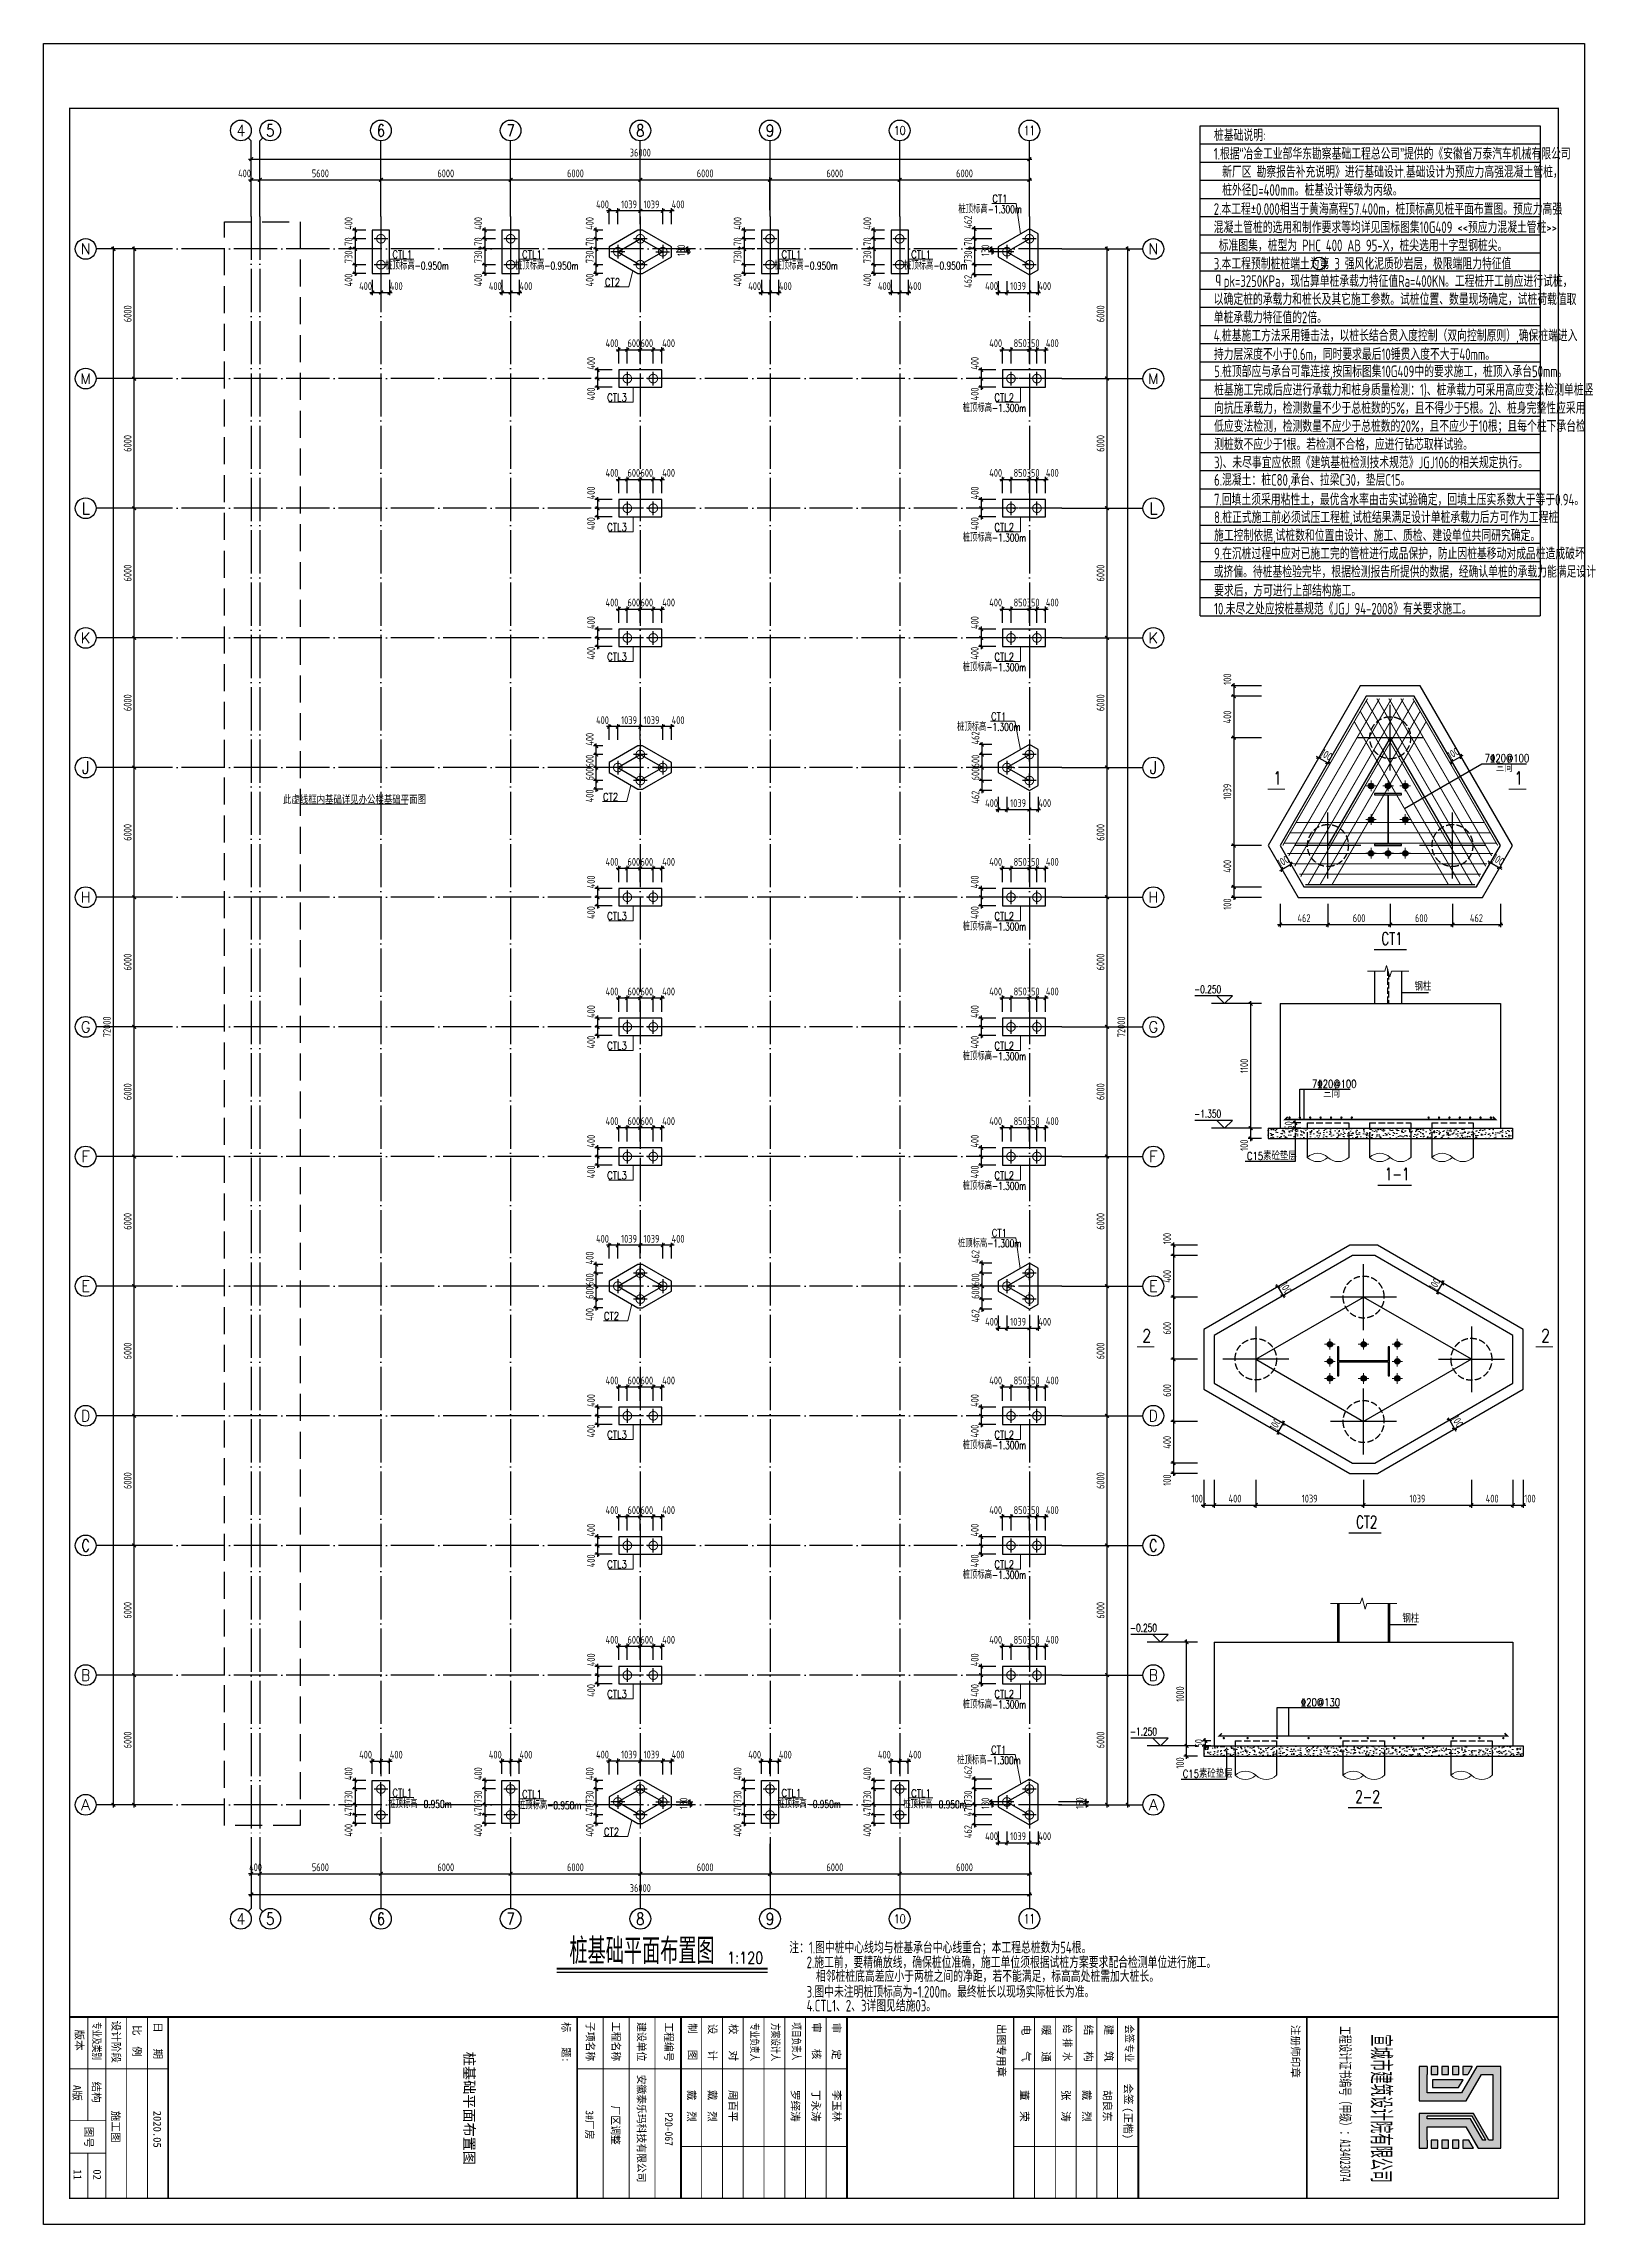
# Model space of a CAD drawing. Extents: x -1389621 to 57380, y -92505 to 283644.
# Drawn here: x -1388311 to -1317031, y 147698 to 248618 of the extents above; entities that cross this region are included whole.
import ezdxf
from ezdxf.enums import TextEntityAlignment as Align

# ---------------------------------------------------------------- set-up
doc = ezdxf.new("R2010")
doc.units = 0
doc.header["$LTSCALE"] = 100
doc.header["$MEASUREMENT"] = 0
for name, pattern in [('CENTERX2', [101.6, 63.5, -12.7, 12.7, -12.7]), ('DASH', [0.35, 0.25, -0.1]), ('DOTE', [2.42, 2, -0.2, 0.02, -0.2]), ('SOLID', [0])]:
    doc.linetypes.add(name, pattern=pattern)
doc.layers.get('0').update_dxf_attribs({"linetype": 'CONTINUOUS'})
doc.layers.get('Defpoints').update_dxf_attribs({"linetype": 'CONTINUOUS'})
for name, color, linetype in [('11000', 4, 'CONTINUOUS'), ('5图框', 7, 'CONTINUOUS'), ('AXIS', 3, 'CONTINUOUS'), ('AXIS_TEXT', 7, 'CONTINUOUS'), ('BORDER', 7, 'CONTINUOUS'), ('BZ_标准图框', 7, 'CONTINUOUS'), ('DIM', 3, 'CONTINUOUS'), ('DIM_ELEV', 3, 'CONTINUOUS'), ('DIM_SYMB', 3, 'CONTINUOUS'), ('DOTE', 1, 'DOTE'), ('PUB_DIM', 3, 'CONTINUOUS'), ('REIN', 1, 'CONTINUOUS'), ('TC', 151, 'CONTINUOUS'), ('TEXT', 7, 'CONTINUOUS'), ('单桩', 6, 'CONTINUOUS'), ('填充', 252, 'CONTINUOUS'), ('承台', 2, 'CONTINUOUS'), ('柱子', 3, 'CONTINUOUS'), ('标注', 4, 'CONTINUOUS'), ('零厚板', 7, 'CONTINUOUS')]:
    doc.layers.add(name, color=color, linetype=linetype)
for name, color, linetype, lineweight in [('HATCH', 254, 'CONTINUOUS', 0), ('PUB_TEXT', 7, 'CONTINUOUS', 15), ('REINL', 1, 'CONTINUOUS', 0), ('THIN', 7, 'CONTINUOUS', 0), ('轴线', 1, 'CENTERX2', 13)]:
    doc.layers.add(name, color=color, linetype=linetype, lineweight=lineweight)
doc.styles.add('-宋体', font='SimSun.ttf')
doc.styles.add('_HZTXT', font='txt.shx', dxfattribs={"width": 0.7, "bigfont": 'HZTXT.shx'})
doc.styles.add('_TCH_AXIS', font='COMPLEX', dxfattribs={"bigfont": 'GBCBIG'})
doc.styles.add('_TCH_DIM', font='SIMPLEX', dxfattribs={"bigfont": 'GBCBIG'})
doc.styles.add('_TXT', font='SIMPLEX.shx', dxfattribs={"width": 0.6})
doc.styles.add('COMPLEX', font='COMPLEX')
doc.styles.add('DIM_FONT', font='SIMPLEX', dxfattribs={"width": 0.7, "bigfont": 'GBCBIG'})
doc.styles.add('ht', font='simhei.ttf', dxfattribs={"width": 0.8})
doc.styles.add('hztxt', font='txt', dxfattribs={"width": 0.7, "height": 10, "bigfont": 'hztxt.shx'})
doc.styles.add('TSSD_Dimension', font='tssdeng.shx', dxfattribs={"width": 0.7, "bigfont": 'hztxt.shx'})
doc.styles.add('TSSD_REIN', font='Tssdeng.shx', dxfattribs={"width": 0.7, "bigfont": 'hztxt.shx'})
doc.dimstyles.new('TSSD_100_100', dxfattribs={"dimtxt": 300, "dimasz": 100, "dimexe": 100, "dimexo": 250, "dimgap": 100, "dimtad": 1, "dimdec": 0, "dimzin": 0, "dimdsep": 46, "dimtxsty": 'TSSD_Dimension', "dimblk": 'ARCHTICK', "dimblk1": 'ARCHTICK', "dimblk2": 'ARCHTICK', "dimcen": 0, "dimdle": 100, "dimclrt": 7, "dimadec": 0, "dimazin": 0, "dimtfac": 1, "dimtdec": 0, "dimtix": 1, "dimtmove": 2, "dimatfit": 3, "dimfxl": 0, "dimtolj": 1, "dimtzin": 0, "dimarcsym": 0})
pattern_1 = [(50, (479583.35, -163183.62), (358.63009, -31.37607), [37.5, -412.5]), (355, (479583.35, -163183.6), (-69.37567, 376.09607), [30, -330]), (100.4514, (479613.24, -163186.23), (289.2547, 344.71977), [31.8701, -350.57106]), (46.1842, (479583.35, -163083.6), (533.62052, -82.7595), [56.25, -618.75]), (96.6356, (479627.8, -163090.5), (467.33135, 487.05894), [47.80514, -525.8565]), (351.1842, (479583.35, -163083.6), (467.331, 487.0593), [45, -495]), (21, (479633.35, -163108.62), (298.45353, -201.30945), [37.5, -412.5]), (326, (479633.35, -163108.6), (121.65767, 362.57502), [30, -330]), (71.4514, (479658.22, -163125.4), (420.11131, 161.26525), [31.8701, -350.57106]), (37.5, (479583.35, -163183.62), (6.079928, 166.446927), [0, -326, 0, -335, 0, -331.25]), (7.5, (479583.35, -163183.62), (131.53477, 197.205856), [0, -191, 0, -318.5, 0, -126.25]), (327.5, (479471.85, -163183.62), (266.911218, -11.277436), [0, -125, 0, -390, 0, -517.5]), (317.5, (479421.85, -163183.62), (291.59308, 50.05249), [0, -162.5, 0, -259, 0, -367.5])]
pattern_2 = [(50, (459320.67, -165461.35), (358.6301, -31.37607), [37.5, -412.5]), (355, (459320.67, -165461.35), (-69.37567, 376.09607), [30, -330]), (100.4514, (459350.56, -165463.97), (289.2547, 344.71977), [31.8701, -350.57106]), (46.1842, (459320.67, -165361.35), (533.62052, -82.7595), [56.25, -618.75]), (96.6356, (459365.14, -165368.25), (467.33135, 487.05894), [47.80514, -525.8565]), (351.1842, (459320.7, -165361.35), (467.331, 487.0593), [45, -495]), (21, (459370.67, -165386.35), (298.45353, -201.30945), [37.5, -412.5]), (326, (459370.67, -165386.35), (121.65767, 362.57502), [30, -330]), (71.4514, (459395.54, -165403.13), (420.11131, 161.26525), [31.8701, -350.57106]), (37.5, (459320.67, -165461.35), (6.079928, 166.446927), [0, -326, 0, -335, 0, -331.25]), (7.5, (459320.67, -165461.35), (131.53477, 197.205856), [0, -191, 0, -318.5, 0, -126.25]), (327.5, (459209.17, -165461.35), (266.911218, -11.277436), [0, -125, 0, -390, 0, -517.5]), (317.5, (459159.17, -165461.35), (291.59308, 50.05249), [0, -162.5, 0, -259, 0, -367.5])]

msp = doc.modelspace()

# ---------------------------------------------------------------- texts
at = {"style": 'hztxt', "width": 0.8}
msp.add_text('1:120', height=540, dxfattribs=at).set_placement((-1356684.549, 159768.03))
at = {"layer": '5图框', "style": 'hztxt', "width": 0.7}
msp.add_text('桩基础平面布置图', height=1200, dxfattribs=at).set_placement((-1363988.316, 159746.247))
at = {"layer": 'BZ_标准图框', "style": 'ht'}
msp.add_text('02', height=360, rotation=270, dxfattribs=at).set_placement((-1386011.194, 150245.981))
at = {"layer": 'PUB_DIM', "color": 7, "linetype": 'Continuous', "style": 'hztxt'}
for s, width, p in [('桩顶标高-1.300m', 0.7, (-1344523.266, 240999.998)), ('CT1', 0.8, (-1344070.05, 241438.528)), ('桩顶标高-0.950m', 0.7, (-1371035.804, 238390.224)), ('CTL1', 0.8, (-1371719.488, 238860.315)), ('桩顶标高-0.950m', 0.7, (-1365035.804, 238390.224)), ('CTL1', 0.8, (-1365719.488, 238860.315)), ('桩顶标高-0.950m', 0.7, (-1353035.804, 238390.224)), ('CTL1', 0.8, (-1353719.488, 238860.315)), ('桩顶标高-0.950m', 0.7, (-1347035.804, 238390.224)), ('CTL1', 0.8, (-1347719.488, 238860.315)), ('CT2', 0.8, (-1361994.473, 237577.252)), ('CTL3', 0.8, (-1361784.243, 232241.895)), ('CTL2', 0.8, (-1343872.181, 232241.895)), ('桩顶标高-1.300m', 0.7, (-1344325.397, 231803.365)), ('CTL3', 0.8, (-1361784.243, 226241.895)), ('CTL2', 0.8, (-1343872.181, 226241.895)), ('桩顶标高-1.300m', 0.7, (-1344325.397, 225803.365)), ('CTL3', 0.8, (-1361784.243, 220241.895)), ('CTL2', 0.8, (-1343872.181, 220241.895)), ('桩顶标高-1.300m', 0.7, (-1344325.397, 219803.365)), ('桩顶标高-1.300m', 0.7, (-1344583.915, 217042.488)), ('CT1', 0.8, (-1344130.699, 217481.018)), ('此虚线框内基础详见办公楼基础平面图', 0.8, (-1373931.461, 213660.179)), ('CT2', 0.8, (-1362083.574, 213758.694)), ('CTL3', 0.8, (-1361784.243, 208241.895)), ('桩顶标高-1.300m', 0.7, (-1344325.397, 207803.365)), ('CTL2', 0.8, (-1343872.181, 208241.895)), ('CTL3', 0.8, (-1361784.243, 202241.895)), ('桩顶标高-1.300m', 0.7, (-1344325.397, 201803.365)), ('CTL2', 0.8, (-1343872.181, 202241.895)), ('CTL3', 0.8, (-1361784.243, 196241.895)), ('桩顶标高-1.300m', 0.7, (-1344325.397, 195803.365)), ('CTL2', 0.8, (-1343872.181, 196241.895)), ('桩顶标高-1.300m', 0.7, (-1344547.351, 193141.191)), ('CT1', 0.8, (-1344094.135, 193579.721)), ('CT2', 0.8, (-1362039.098, 189733.017)), ('CTL3', 0.8, (-1361784.243, 184241.895)), ('桩顶标高-1.300m', 0.7, (-1344325.397, 183803.365)), ('CTL2', 0.8, (-1343872.181, 184241.895)), ('CTL3', 0.8, (-1361784.243, 178241.895)), ('桩顶标高-1.300m', 0.7, (-1344325.397, 177803.365)), ('CTL2', 0.8, (-1343872.181, 178241.895)), ('CTL3', 0.8, (-1361784.243, 172241.895)), ('桩顶标高-1.300m', 0.7, (-1344325.397, 171803.365)), ('CTL2', 0.8, (-1343872.181, 172241.895)), ('CT1', 0.8, (-1344126.309, 169661.41)), ('桩顶标高-1.300m', 0.7, (-1344579.524, 169222.88)), ('CTL1', 0.8, (-1371719.488, 167670.101)), ('CTL1', 0.8, (-1365719.488, 167608.11)), ('CTL1', 0.8, (-1353719.488, 167660.146)), ('CTL1', 0.8, (-1347719.488, 167651.313)), ('桩顶标高-0.950m', 0.7, (-1370902.042, 167200.01)), ('桩顶标高-0.950m', 0.7, (-1364902.042, 167138.019)), ('桩顶标高-0.950m', 0.7, (-1352902.042, 167200.01)), ('桩顶标高-0.950m', 0.7, (-1347076.227, 167181.221)), ('CT2', 0.8, (-1362039.947, 165863.506))]:
    msp.add_text(s, height=360, dxfattribs=dict(at, width=width)).set_placement(p, align=Align.MIDDLE)
at = {"layer": 'PUB_TEXT', "linetype": 'SOLID', "style": '-宋体'}
msp.add_text('桩基础平面布置图', height=480, rotation=270, dxfattribs=at).set_placement((-1368857.004, 155684.826))
at = {"layer": 'TC', "color": 7, "style": 'TSSD_REIN', "width": 0.7}
for s, p in [('注：1.图中桩中心线均与桩基承台中心线重合；本工程总桩数为54根。', (-1353814.623, 160237.952)), ('2.施工前，要精确放线，确保桩位准确，施工单位须根据试桩方案要求配合检测单位进行施工。', (-1353012.511, 159552.715)), ('相邻桩桩底高差应小于两桩之间的净距，若不能满足，标高高处桩需加大桩长。', (-1352581.857, 158912.619)), ('3.图中未注明桩顶标高为-1.200m。最终桩长以现场实际桩长为准。', (-1353012.511, 158191.214)), ('4.CTL1、2、3详图见结施03。', (-1353012.511, 157549.126))]:
    msp.add_text(s, height=540.027, dxfattribs=at).set_placement(p)
at = {"layer": 'TEXT', "color": 2, "style": 'TSSD_Dimension', "width": 0.7}
for s, height, p in [('桩基础说明:', 539.892, (-1334165.18, 244107.911)), ('1.根据“冶金工业部华东勘察基础工程总公司”提供的《安徽省万泰汽车机械有限公司', 539.89199, (-1334175.184, 243253.117)), ('新厂区 勘察报告补充说明》进行基础设计.基础设计为预应力高强混凝土管桩，', 539.89199, (-1333787.124, 242414.068)), ('2.本工程%%P0.000相当于黄海高程57.400m，桩顶标高见桩平面布置图。预应力高强', 539.89199, (-1334175.824, 240693.716)), ('桩外径D=400mm。桩基设计等级为丙级。', 539.89199, (-1333787.124, 241574.236)), ('混凝土管桩的选用和制作要求等均详见国标图集10G409 <<预应力混凝土管桩>>', 539.89199, (-1334175.984, 239849.417)), (' 标准图集，桩型为 PHC 400 AB 95-X，桩尖选用十字型钢桩尖。', 539.89199, (-1334176.143, 239008.81)), ('3.本工程预制桩桩端土为第 3 强风化泥质砂岩层，极限端阻力特征值', 539.89199, (-1334176.463, 238163.104)), ('q', 539.892, (-1334105.419, 237550.711)), ('  pk=3250KPa，现估算单桩承载力特征值Ra=400KN。工程桩开工前应进行试桩，', 539.89199, (-1334176.623, 237357.756)), ('单桩承载力特征值的2倍。', 539.89199, (-1334176.623, 235678.092)), ('以确定桩的承载力和桩长及其它施工参数。试桩位置、数量现场确定，试桩荷载值取', 539.89199, (-1334176.623, 236517.924)), ('4.桩基施工方法采用锤击法，以桩长结合贯入度控制（双向控制原则）,确保桩端进入', 539.89199, (-1334176.623, 234838.26)), ('持力层深度不小于0.6m，同时要求最后10锤贯入度不大于40mm。', 539.89199, (-1334170.446, 233973.992)), ('5.桩顶部应与承台可靠连接,按国标图集10G409中的要求施工，桩顶入承台50mm。', 539.89199, (-1334160.559, 233181.27)), ('桩基施工完成后应进行承载力和桩身质量检测：1)、桩承载力可采用高应变法检测单桩竖', 539.89199, (-1334160.719, 232324.374)), ('低应变法检测，检测数量不应少于总桩数的20%，且不应少于10根；且每个柱下承台检', 539.89199, (-1334160.719, 230644.71)), ('向抗压承载力，检测数量不少于总桩数的5%，且不得少于5根。2)、桩身完整性应采用', 539.89199, (-1334160.719, 231484.542)), ('测桩数不应少于1根。若检测不合格，应进行钻芯取样试验。', 539.89199, (-1334160.719, 229804.878)), ('3)、未尽事宜应依照《建筑基桩检测技术规范》JGJ106的相关规定执行。', 539.89199, (-1334160.719, 228965.046)), ('6.混凝土：桩C80,承台、拉梁C30，垫层C15。', 539.89199, (-1334160.879, 228158.917)), ('7.回填土须采用粘性土，最优含水率由击实试验确定，回填土压实系数大于等于0.94。', 539.89199, (-1334161.519, 227247.535)), ('施工控制依据,试桩数和位置由设计、施工、质检、建设单位共同研究确定。', 539.89199, (-1334161.359, 225587.64)), ('8.桩正式施工前必须试压工程桩,试桩结果满足设计单桩承载力后方可作为工程桩', 539.89199, (-1334161.359, 226427.472)), ('9.在沉桩过程中应对已施工完的管桩进行成品保护，防止因桩基移动对成品桩造成破坏', 539.89199, (-1334161.359, 224747.808)), ('或挤偏。待桩基检验完毕，根据检测报告所提供的数据，经确认单桩的承载力能满足设计', 539.89199, (-1334179.925, 223907.976)), ('要求后，方可进行上部结构施工。', 539.89199, (-1334161.839, 223038.355)), ('10.未尽之处应按桩基规范《JGJ 94-2008》有关要求施工。', 539.89199, (-1334161.839, 222198.523))]:
    msp.add_text(s, height=height, dxfattribs=at).set_placement(p)

# ---------------------------------------------------------------- blocks, each defined once
blk = doc.blocks.new('_ArchTick')
at = {"color": 0, "linetype": 'ByBlock'}
blk.add_lwpolyline([(-0.71, -0.71, 0.5, 0.5, 0), (0.71, 0.71, 0.5, 0.5, 0)], format="xyseb", dxfattribs=at)
blk = doc.blocks.new('*D1323')
at = {"layer": 'Defpoints', "color": 0, "ltscale": 100}
for p in [(-1384123, 173117), (-1382629, 173117), (-1382629, 167117)]:
    blk.add_point(p, dxfattribs=at)
at = {"layer": 'DIM', "color": 0, "lineweight": -2, "ltscale": 100}
for p, q in [((-1382929, 173117), (-1384243, 173117)), ((-1384123, 166997), (-1384123, 173237)), ((-1382929, 167117), (-1384243, 167117))]:
    blk.add_line(p, q, dxfattribs=at)
at = {"layer": 'DIM', "color": 0, "lineweight": -2, "ltscale": 100, "xscale": 120, "yscale": 120, "zscale": 120}
for p, rotation in [((-1384123, 173117), 90), ((-1384123, 167117), 270)]:
    blk.add_blockref('_ArchTick', p, dxfattribs=dict(at, rotation=rotation))
at = {"layer": 'DIM', "color": 7, "ltscale": 100, "insert": (-1384423, 170117), "char_height": 360, "attachment_point": 5, "rotation": 90, "style": 'TSSD_Dimension'}
blk.add_mtext('\\A1;6000', dxfattribs=at)
blk = doc.blocks.new('*D1324')
at = {"layer": 'Defpoints', "color": 0, "ltscale": 100}
for p in [(-1384123, 179117), (-1382629, 179117), (-1382629, 173117)]:
    blk.add_point(p, dxfattribs=at)
at = {"layer": 'DIM', "color": 0, "lineweight": -2, "ltscale": 100}
for p, q in [((-1382929, 179117), (-1384243, 179117)), ((-1384123, 172997), (-1384123, 179237)), ((-1382929, 173117), (-1384243, 173117))]:
    blk.add_line(p, q, dxfattribs=at)
at = {"layer": 'DIM', "color": 0, "lineweight": -2, "ltscale": 100, "xscale": 120, "yscale": 120, "zscale": 120}
for p, rotation in [((-1384123, 179117), 90), ((-1384123, 173117), 270)]:
    blk.add_blockref('_ArchTick', p, dxfattribs=dict(at, rotation=rotation))
at = {"layer": 'DIM', "color": 7, "ltscale": 100, "insert": (-1384423, 176117), "char_height": 360, "attachment_point": 5, "rotation": 90, "style": 'TSSD_Dimension'}
blk.add_mtext('\\A1;6000', dxfattribs=at)
blk = doc.blocks.new('*D1325')
at = {"layer": 'Defpoints', "color": 0, "ltscale": 100}
for p in [(-1384123, 185117), (-1382629, 185117), (-1382629, 179117)]:
    blk.add_point(p, dxfattribs=at)
at = {"layer": 'DIM', "color": 0, "lineweight": -2, "ltscale": 100}
for p, q in [((-1382929, 185117), (-1384243, 185117)), ((-1384123, 178997), (-1384123, 185237)), ((-1382929, 179117), (-1384243, 179117))]:
    blk.add_line(p, q, dxfattribs=at)
at = {"layer": 'DIM', "color": 0, "lineweight": -2, "ltscale": 100, "xscale": 120, "yscale": 120, "zscale": 120}
for p, rotation in [((-1384123, 185117), 90), ((-1384123, 179117), 270)]:
    blk.add_blockref('_ArchTick', p, dxfattribs=dict(at, rotation=rotation))
at = {"layer": 'DIM', "color": 7, "ltscale": 100, "insert": (-1384423, 182117), "char_height": 360, "attachment_point": 5, "rotation": 90, "style": 'TSSD_Dimension'}
blk.add_mtext('\\A1;6000', dxfattribs=at)
blk = doc.blocks.new('*D1326')
at = {"layer": 'Defpoints', "color": 0, "ltscale": 100}
for p in [(-1384123, 191117), (-1382629, 191117), (-1382629, 185117)]:
    blk.add_point(p, dxfattribs=at)
at = {"layer": 'DIM', "color": 0, "lineweight": -2, "ltscale": 100}
for p, q in [((-1382929, 191117), (-1384243, 191117)), ((-1384123, 184997), (-1384123, 191237)), ((-1382929, 185117), (-1384243, 185117))]:
    blk.add_line(p, q, dxfattribs=at)
at = {"layer": 'DIM', "color": 0, "lineweight": -2, "ltscale": 100, "xscale": 120, "yscale": 120, "zscale": 120}
for p, rotation in [((-1384123, 191117), 90), ((-1384123, 185117), 270)]:
    blk.add_blockref('_ArchTick', p, dxfattribs=dict(at, rotation=rotation))
at = {"layer": 'DIM', "color": 7, "ltscale": 100, "insert": (-1384423, 188117), "char_height": 360, "attachment_point": 5, "rotation": 90, "style": 'TSSD_Dimension'}
blk.add_mtext('\\A1;6000', dxfattribs=at)
blk = doc.blocks.new('*D1327')
at = {"layer": 'Defpoints', "color": 0, "ltscale": 100}
for p in [(-1384123, 197117), (-1382629, 197117), (-1382629, 191117)]:
    blk.add_point(p, dxfattribs=at)
at = {"layer": 'DIM', "color": 0, "lineweight": -2, "ltscale": 100}
for p, q in [((-1382929, 197117), (-1384243, 197117)), ((-1384123, 190997), (-1384123, 197237)), ((-1382929, 191117), (-1384243, 191117))]:
    blk.add_line(p, q, dxfattribs=at)
at = {"layer": 'DIM', "color": 0, "lineweight": -2, "ltscale": 100, "xscale": 120, "yscale": 120, "zscale": 120}
for p, rotation in [((-1384123, 197117), 90), ((-1384123, 191117), 270)]:
    blk.add_blockref('_ArchTick', p, dxfattribs=dict(at, rotation=rotation))
at = {"layer": 'DIM', "color": 7, "ltscale": 100, "insert": (-1384423, 194117), "char_height": 360, "attachment_point": 5, "rotation": 90, "style": 'TSSD_Dimension'}
blk.add_mtext('\\A1;6000', dxfattribs=at)
blk = doc.blocks.new('*D1328')
at = {"layer": 'Defpoints', "color": 0, "ltscale": 100}
for p in [(-1384123, 203117), (-1382629, 203117), (-1382629, 197117)]:
    blk.add_point(p, dxfattribs=at)
at = {"layer": 'DIM', "color": 0, "lineweight": -2, "ltscale": 100}
for p, q in [((-1382929, 203117), (-1384243, 203117)), ((-1384123, 196997), (-1384123, 203237)), ((-1382929, 197117), (-1384243, 197117))]:
    blk.add_line(p, q, dxfattribs=at)
at = {"layer": 'DIM', "color": 0, "lineweight": -2, "ltscale": 100, "xscale": 120, "yscale": 120, "zscale": 120}
for p, rotation in [((-1384123, 203117), 90), ((-1384123, 197117), 270)]:
    blk.add_blockref('_ArchTick', p, dxfattribs=dict(at, rotation=rotation))
at = {"layer": 'DIM', "color": 7, "ltscale": 100, "insert": (-1384423, 200117), "char_height": 360, "attachment_point": 5, "rotation": 90, "style": 'TSSD_Dimension'}
blk.add_mtext('\\A1;6000', dxfattribs=at)
blk = doc.blocks.new('*D1329')
at = {"layer": 'Defpoints', "color": 0, "ltscale": 100}
for p in [(-1384123, 209117), (-1382629, 209117), (-1382629, 203117)]:
    blk.add_point(p, dxfattribs=at)
at = {"layer": 'DIM', "color": 0, "lineweight": -2, "ltscale": 100}
for p, q in [((-1382929, 209117), (-1384243, 209117)), ((-1384123, 202997), (-1384123, 209237)), ((-1382929, 203117), (-1384243, 203117))]:
    blk.add_line(p, q, dxfattribs=at)
at = {"layer": 'DIM', "color": 0, "lineweight": -2, "ltscale": 100, "xscale": 120, "yscale": 120, "zscale": 120}
for p, rotation in [((-1384123, 209117), 90), ((-1384123, 203117), 270)]:
    blk.add_blockref('_ArchTick', p, dxfattribs=dict(at, rotation=rotation))
at = {"layer": 'DIM', "color": 7, "ltscale": 100, "insert": (-1384423, 206117), "char_height": 360, "attachment_point": 5, "rotation": 90, "style": 'TSSD_Dimension'}
blk.add_mtext('\\A1;6000', dxfattribs=at)
blk = doc.blocks.new('*D1330')
at = {"layer": 'Defpoints', "color": 0, "ltscale": 100}
for p in [(-1384123, 215117), (-1382629, 215117), (-1382629, 209117)]:
    blk.add_point(p, dxfattribs=at)
at = {"layer": 'DIM', "color": 0, "lineweight": -2, "ltscale": 100}
for p, q in [((-1382929, 215117), (-1384243, 215117)), ((-1384123, 208997), (-1384123, 215237)), ((-1382929, 209117), (-1384243, 209117))]:
    blk.add_line(p, q, dxfattribs=at)
at = {"layer": 'DIM', "color": 0, "lineweight": -2, "ltscale": 100, "xscale": 120, "yscale": 120, "zscale": 120}
for p, rotation in [((-1384123, 215117), 90), ((-1384123, 209117), 270)]:
    blk.add_blockref('_ArchTick', p, dxfattribs=dict(at, rotation=rotation))
at = {"layer": 'DIM', "color": 7, "ltscale": 100, "insert": (-1384423, 212117), "char_height": 360, "attachment_point": 5, "rotation": 90, "style": 'TSSD_Dimension'}
blk.add_mtext('\\A1;6000', dxfattribs=at)
blk = doc.blocks.new('*D1331')
at = {"layer": 'Defpoints', "color": 0, "ltscale": 100}
for p in [(-1384123, 221117), (-1382629, 221117), (-1382629, 215117)]:
    blk.add_point(p, dxfattribs=at)
at = {"layer": 'DIM', "color": 0, "lineweight": -2, "ltscale": 100}
for p, q in [((-1382929, 221117), (-1384243, 221117)), ((-1384123, 214997), (-1384123, 221237)), ((-1382929, 215117), (-1384243, 215117))]:
    blk.add_line(p, q, dxfattribs=at)
at = {"layer": 'DIM', "color": 0, "lineweight": -2, "ltscale": 100, "xscale": 120, "yscale": 120, "zscale": 120}
for p, rotation in [((-1384123, 221117), 90), ((-1384123, 215117), 270)]:
    blk.add_blockref('_ArchTick', p, dxfattribs=dict(at, rotation=rotation))
at = {"layer": 'DIM', "color": 7, "ltscale": 100, "insert": (-1384423, 218117), "char_height": 360, "attachment_point": 5, "rotation": 90, "style": 'TSSD_Dimension'}
blk.add_mtext('\\A1;6000', dxfattribs=at)
blk = doc.blocks.new('*D1332')
at = {"layer": 'Defpoints', "color": 0, "ltscale": 100}
for p in [(-1384123, 227117), (-1382629, 227117), (-1382629, 221117)]:
    blk.add_point(p, dxfattribs=at)
at = {"layer": 'DIM', "color": 0, "lineweight": -2, "ltscale": 100}
for p, q in [((-1382929, 227117), (-1384243, 227117)), ((-1384123, 220997), (-1384123, 227237)), ((-1382929, 221117), (-1384243, 221117))]:
    blk.add_line(p, q, dxfattribs=at)
at = {"layer": 'DIM', "color": 0, "lineweight": -2, "ltscale": 100, "xscale": 120, "yscale": 120, "zscale": 120}
for p, rotation in [((-1384123, 227117), 90), ((-1384123, 221117), 270)]:
    blk.add_blockref('_ArchTick', p, dxfattribs=dict(at, rotation=rotation))
at = {"layer": 'DIM', "color": 7, "ltscale": 100, "insert": (-1384423, 224117), "char_height": 360, "attachment_point": 5, "rotation": 90, "style": 'TSSD_Dimension'}
blk.add_mtext('\\A1;6000', dxfattribs=at)
blk = doc.blocks.new('*D1333')
at = {"layer": 'Defpoints', "color": 0, "ltscale": 100}
for p in [(-1384123, 233117), (-1382629, 233117), (-1382629, 227117)]:
    blk.add_point(p, dxfattribs=at)
at = {"layer": 'DIM', "color": 0, "lineweight": -2, "ltscale": 100}
for p, q in [((-1384123, 226997), (-1384123, 233237)), ((-1382929, 233117), (-1384243, 233117)), ((-1382929, 227117), (-1384243, 227117))]:
    blk.add_line(p, q, dxfattribs=at)
at = {"layer": 'DIM', "color": 0, "lineweight": -2, "ltscale": 100, "xscale": 120, "yscale": 120, "zscale": 120}
for p, rotation in [((-1384123, 233117), 90), ((-1384123, 227117), 270)]:
    blk.add_blockref('_ArchTick', p, dxfattribs=dict(at, rotation=rotation))
at = {"layer": 'DIM', "color": 7, "ltscale": 100, "insert": (-1384423, 230117), "char_height": 360, "attachment_point": 5, "rotation": 90, "style": 'TSSD_Dimension'}
blk.add_mtext('\\A1;6000', dxfattribs=at)
blk = doc.blocks.new('*D1334')
at = {"layer": 'Defpoints', "color": 0, "ltscale": 100}
for p in [(-1384123, 239117), (-1382629, 239117), (-1382629, 233117)]:
    blk.add_point(p, dxfattribs=at)
at = {"layer": 'DIM', "color": 0, "lineweight": -2, "ltscale": 100}
for p, q in [((-1384123, 232997), (-1384123, 239237)), ((-1382929, 239117), (-1384243, 239117)), ((-1382929, 233117), (-1384243, 233117))]:
    blk.add_line(p, q, dxfattribs=at)
at = {"layer": 'DIM', "color": 0, "lineweight": -2, "ltscale": 100, "xscale": 120, "yscale": 120, "zscale": 120}
for p, rotation in [((-1384123, 239117), 90), ((-1384123, 233117), 270)]:
    blk.add_blockref('_ArchTick', p, dxfattribs=dict(at, rotation=rotation))
at = {"layer": 'DIM', "color": 7, "ltscale": 100, "insert": (-1384423, 236117), "char_height": 360, "attachment_point": 5, "rotation": 90, "style": 'TSSD_Dimension'}
blk.add_mtext('\\A1;6000', dxfattribs=at)
blk = doc.blocks.new('*D1335')
at = {"layer": 'Defpoints', "color": 0, "ltscale": 100}
for p in [(-1385083, 239117), (-1382389, 239117), (-1382389, 167117)]:
    blk.add_point(p, dxfattribs=at)
at = {"layer": 'DIM', "color": 0, "lineweight": -2, "ltscale": 100}
for p, q in [((-1385083, 166997), (-1385083, 239237)), ((-1382689, 239117), (-1385203, 239117)), ((-1382689, 167117), (-1385203, 167117))]:
    blk.add_line(p, q, dxfattribs=at)
at = {"layer": 'DIM', "color": 0, "lineweight": -2, "ltscale": 100, "xscale": 120, "yscale": 120, "zscale": 120}
for p, rotation in [((-1385083, 239117), 90), ((-1385083, 167117), 270)]:
    blk.add_blockref('_ArchTick', p, dxfattribs=dict(at, rotation=rotation))
at = {"layer": 'DIM', "color": 7, "ltscale": 100, "insert": (-1385383, 203117), "char_height": 360, "attachment_point": 5, "rotation": 90, "style": 'TSSD_Dimension'}
blk.add_mtext('\\A1;72000', dxfattribs=at)
blk = doc.blocks.new('*D1336')
at = {"layer": 'Defpoints', "color": 0, "ltscale": 100}
for p in [(-1341207, 173117), (-1339114, 173117), (-1341207, 167117)]:
    blk.add_point(p, dxfattribs=at)
at = {"layer": 'DIM', "color": 0, "lineweight": -2, "ltscale": 100}
for p, q in [((-1340907, 173117), (-1338994, 173117)), ((-1339114, 166997), (-1339114, 173237)), ((-1340907, 167117), (-1338994, 167117))]:
    blk.add_line(p, q, dxfattribs=at)
at = {"layer": 'DIM', "color": 0, "lineweight": -2, "ltscale": 100, "xscale": 120, "yscale": 120, "zscale": 120}
for p, rotation in [((-1339114, 173117), 90), ((-1339114, 167117), 270)]:
    blk.add_blockref('_ArchTick', p, dxfattribs=dict(at, rotation=rotation))
at = {"layer": 'DIM', "color": 7, "ltscale": 100, "insert": (-1339414, 170117), "char_height": 360, "attachment_point": 5, "rotation": 90, "style": 'TSSD_Dimension'}
blk.add_mtext('\\A1;6000', dxfattribs=at)
blk = doc.blocks.new('*D1337')
at = {"layer": 'Defpoints', "color": 0, "ltscale": 100}
for p in [(-1341207, 179117), (-1339114, 179117), (-1341207, 173117)]:
    blk.add_point(p, dxfattribs=at)
at = {"layer": 'DIM', "color": 0, "lineweight": -2, "ltscale": 100}
for p, q in [((-1340907, 179117), (-1338994, 179117)), ((-1339114, 172997), (-1339114, 179237)), ((-1340907, 173117), (-1338994, 173117))]:
    blk.add_line(p, q, dxfattribs=at)
at = {"layer": 'DIM', "color": 0, "lineweight": -2, "ltscale": 100, "xscale": 120, "yscale": 120, "zscale": 120}
for p, rotation in [((-1339114, 179117), 90), ((-1339114, 173117), 270)]:
    blk.add_blockref('_ArchTick', p, dxfattribs=dict(at, rotation=rotation))
at = {"layer": 'DIM', "color": 7, "ltscale": 100, "insert": (-1339414, 176117), "char_height": 360, "attachment_point": 5, "rotation": 90, "style": 'TSSD_Dimension'}
blk.add_mtext('\\A1;6000', dxfattribs=at)
blk = doc.blocks.new('*D1338')
at = {"layer": 'Defpoints', "color": 0, "ltscale": 100}
for p in [(-1341207, 185117), (-1339114, 185117), (-1341207, 179117)]:
    blk.add_point(p, dxfattribs=at)
at = {"layer": 'DIM', "color": 0, "lineweight": -2, "ltscale": 100}
for p, q in [((-1340907, 185117), (-1338994, 185117)), ((-1339114, 178997), (-1339114, 185237)), ((-1340907, 179117), (-1338994, 179117))]:
    blk.add_line(p, q, dxfattribs=at)
at = {"layer": 'DIM', "color": 0, "lineweight": -2, "ltscale": 100, "xscale": 120, "yscale": 120, "zscale": 120}
for p, rotation in [((-1339114, 185117), 90), ((-1339114, 179117), 270)]:
    blk.add_blockref('_ArchTick', p, dxfattribs=dict(at, rotation=rotation))
at = {"layer": 'DIM', "color": 7, "ltscale": 100, "insert": (-1339414, 182117), "char_height": 360, "attachment_point": 5, "rotation": 90, "style": 'TSSD_Dimension'}
blk.add_mtext('\\A1;6000', dxfattribs=at)
blk = doc.blocks.new('*D1339')
at = {"layer": 'Defpoints', "color": 0, "ltscale": 100}
for p in [(-1341207, 191117), (-1339114, 191117), (-1341207, 185117)]:
    blk.add_point(p, dxfattribs=at)
at = {"layer": 'DIM', "color": 0, "lineweight": -2, "ltscale": 100}
for p, q in [((-1340907, 191117), (-1338994, 191117)), ((-1339114, 184997), (-1339114, 191237)), ((-1340907, 185117), (-1338994, 185117))]:
    blk.add_line(p, q, dxfattribs=at)
at = {"layer": 'DIM', "color": 0, "lineweight": -2, "ltscale": 100, "xscale": 120, "yscale": 120, "zscale": 120}
for p, rotation in [((-1339114, 191117), 90), ((-1339114, 185117), 270)]:
    blk.add_blockref('_ArchTick', p, dxfattribs=dict(at, rotation=rotation))
at = {"layer": 'DIM', "color": 7, "ltscale": 100, "insert": (-1339414, 188117), "char_height": 360, "attachment_point": 5, "rotation": 90, "style": 'TSSD_Dimension'}
blk.add_mtext('\\A1;6000', dxfattribs=at)
blk = doc.blocks.new('*D1340')
at = {"layer": 'Defpoints', "color": 0, "ltscale": 100}
for p in [(-1341207, 197117), (-1339114, 197117), (-1341207, 191117)]:
    blk.add_point(p, dxfattribs=at)
at = {"layer": 'DIM', "color": 0, "lineweight": -2, "ltscale": 100}
for p, q in [((-1340907, 197117), (-1338994, 197117)), ((-1339114, 190997), (-1339114, 197237)), ((-1340907, 191117), (-1338994, 191117))]:
    blk.add_line(p, q, dxfattribs=at)
at = {"layer": 'DIM', "color": 0, "lineweight": -2, "ltscale": 100, "xscale": 120, "yscale": 120, "zscale": 120}
for p, rotation in [((-1339114, 197117), 90), ((-1339114, 191117), 270)]:
    blk.add_blockref('_ArchTick', p, dxfattribs=dict(at, rotation=rotation))
at = {"layer": 'DIM', "color": 7, "ltscale": 100, "insert": (-1339414, 194117), "char_height": 360, "attachment_point": 5, "rotation": 90, "style": 'TSSD_Dimension'}
blk.add_mtext('\\A1;6000', dxfattribs=at)
blk = doc.blocks.new('*D1341')
at = {"layer": 'Defpoints', "color": 0, "ltscale": 100}
for p in [(-1341207, 203117), (-1339114, 203117), (-1341207, 197117)]:
    blk.add_point(p, dxfattribs=at)
at = {"layer": 'DIM', "color": 0, "lineweight": -2, "ltscale": 100}
for p, q in [((-1340907, 203117), (-1338994, 203117)), ((-1339114, 196997), (-1339114, 203237)), ((-1340907, 197117), (-1338994, 197117))]:
    blk.add_line(p, q, dxfattribs=at)
at = {"layer": 'DIM', "color": 0, "lineweight": -2, "ltscale": 100, "xscale": 120, "yscale": 120, "zscale": 120}
for p, rotation in [((-1339114, 203117), 90), ((-1339114, 197117), 270)]:
    blk.add_blockref('_ArchTick', p, dxfattribs=dict(at, rotation=rotation))
at = {"layer": 'DIM', "color": 7, "ltscale": 100, "insert": (-1339414, 200117), "char_height": 360, "attachment_point": 5, "rotation": 90, "style": 'TSSD_Dimension'}
blk.add_mtext('\\A1;6000', dxfattribs=at)
blk = doc.blocks.new('*D1342')
at = {"layer": 'Defpoints', "color": 0, "ltscale": 100}
for p in [(-1341207, 209117), (-1339114, 209117), (-1341207, 203117)]:
    blk.add_point(p, dxfattribs=at)
at = {"layer": 'DIM', "color": 0, "lineweight": -2, "ltscale": 100}
for p, q in [((-1340907, 209117), (-1338994, 209117)), ((-1339114, 202997), (-1339114, 209237)), ((-1340907, 203117), (-1338994, 203117))]:
    blk.add_line(p, q, dxfattribs=at)
at = {"layer": 'DIM', "color": 0, "lineweight": -2, "ltscale": 100, "xscale": 120, "yscale": 120, "zscale": 120}
for p, rotation in [((-1339114, 209117), 90), ((-1339114, 203117), 270)]:
    blk.add_blockref('_ArchTick', p, dxfattribs=dict(at, rotation=rotation))
at = {"layer": 'DIM', "color": 7, "ltscale": 100, "insert": (-1339414, 206117), "char_height": 360, "attachment_point": 5, "rotation": 90, "style": 'TSSD_Dimension'}
blk.add_mtext('\\A1;6000', dxfattribs=at)
blk = doc.blocks.new('*D1343')
at = {"layer": 'Defpoints', "color": 0, "ltscale": 100}
for p in [(-1341207, 215117), (-1339114, 215117), (-1341207, 209117)]:
    blk.add_point(p, dxfattribs=at)
at = {"layer": 'DIM', "color": 0, "lineweight": -2, "ltscale": 100}
for p, q in [((-1340907, 215117), (-1338994, 215117)), ((-1339114, 208997), (-1339114, 215237)), ((-1340907, 209117), (-1338994, 209117))]:
    blk.add_line(p, q, dxfattribs=at)
at = {"layer": 'DIM', "color": 0, "lineweight": -2, "ltscale": 100, "xscale": 120, "yscale": 120, "zscale": 120}
for p, rotation in [((-1339114, 215117), 90), ((-1339114, 209117), 270)]:
    blk.add_blockref('_ArchTick', p, dxfattribs=dict(at, rotation=rotation))
at = {"layer": 'DIM', "color": 7, "ltscale": 100, "insert": (-1339414, 212117), "char_height": 360, "attachment_point": 5, "rotation": 90, "style": 'TSSD_Dimension'}
blk.add_mtext('\\A1;6000', dxfattribs=at)
blk = doc.blocks.new('*D1344')
at = {"layer": 'Defpoints', "color": 0, "ltscale": 100}
for p in [(-1341207, 221117), (-1339114, 221117), (-1341207, 215117)]:
    blk.add_point(p, dxfattribs=at)
at = {"layer": 'DIM', "color": 0, "lineweight": -2, "ltscale": 100}
for p, q in [((-1340907, 221117), (-1338994, 221117)), ((-1339114, 214997), (-1339114, 221237)), ((-1340907, 215117), (-1338994, 215117))]:
    blk.add_line(p, q, dxfattribs=at)
at = {"layer": 'DIM', "color": 0, "lineweight": -2, "ltscale": 100, "xscale": 120, "yscale": 120, "zscale": 120}
for p, rotation in [((-1339114, 221117), 90), ((-1339114, 215117), 270)]:
    blk.add_blockref('_ArchTick', p, dxfattribs=dict(at, rotation=rotation))
at = {"layer": 'DIM', "color": 7, "ltscale": 100, "insert": (-1339414, 218117), "char_height": 360, "attachment_point": 5, "rotation": 90, "style": 'TSSD_Dimension'}
blk.add_mtext('\\A1;6000', dxfattribs=at)
blk = doc.blocks.new('*D1345')
at = {"layer": 'Defpoints', "color": 0, "ltscale": 100}
for p in [(-1341207, 227117), (-1339114, 227117), (-1341207, 221117)]:
    blk.add_point(p, dxfattribs=at)
at = {"layer": 'DIM', "color": 0, "lineweight": -2, "ltscale": 100}
for p, q in [((-1340907, 227117), (-1338994, 227117)), ((-1339114, 220997), (-1339114, 227237)), ((-1340907, 221117), (-1338994, 221117))]:
    blk.add_line(p, q, dxfattribs=at)
at = {"layer": 'DIM', "color": 0, "lineweight": -2, "ltscale": 100, "xscale": 120, "yscale": 120, "zscale": 120}
for p, rotation in [((-1339114, 227117), 90), ((-1339114, 221117), 270)]:
    blk.add_blockref('_ArchTick', p, dxfattribs=dict(at, rotation=rotation))
at = {"layer": 'DIM', "color": 7, "ltscale": 100, "insert": (-1339414, 224117), "char_height": 360, "attachment_point": 5, "rotation": 90, "style": 'TSSD_Dimension'}
blk.add_mtext('\\A1;6000', dxfattribs=at)
blk = doc.blocks.new('*D1346')
at = {"layer": 'Defpoints', "color": 0, "ltscale": 100}
for p in [(-1341207, 233117), (-1339114, 233117), (-1341207, 227117)]:
    blk.add_point(p, dxfattribs=at)
at = {"layer": 'DIM', "color": 0, "lineweight": -2, "ltscale": 100}
for p, q in [((-1339114, 226997), (-1339114, 233237)), ((-1340907, 233117), (-1338994, 233117)), ((-1340907, 227117), (-1338994, 227117))]:
    blk.add_line(p, q, dxfattribs=at)
at = {"layer": 'DIM', "color": 0, "lineweight": -2, "ltscale": 100, "xscale": 120, "yscale": 120, "zscale": 120}
for p, rotation in [((-1339114, 233117), 90), ((-1339114, 227117), 270)]:
    blk.add_blockref('_ArchTick', p, dxfattribs=dict(at, rotation=rotation))
at = {"layer": 'DIM', "color": 7, "ltscale": 100, "insert": (-1339414, 230117), "char_height": 360, "attachment_point": 5, "rotation": 90, "style": 'TSSD_Dimension'}
blk.add_mtext('\\A1;6000', dxfattribs=at)
blk = doc.blocks.new('*D1347')
at = {"layer": 'Defpoints', "color": 0, "ltscale": 100}
for p in [(-1341207, 239117), (-1339114, 239117), (-1341207, 233117)]:
    blk.add_point(p, dxfattribs=at)
at = {"layer": 'DIM', "color": 0, "lineweight": -2, "ltscale": 100}
for p, q in [((-1339114, 232997), (-1339114, 239237)), ((-1340907, 239117), (-1338994, 239117)), ((-1340907, 233117), (-1338994, 233117))]:
    blk.add_line(p, q, dxfattribs=at)
at = {"layer": 'DIM', "color": 0, "lineweight": -2, "ltscale": 100, "xscale": 120, "yscale": 120, "zscale": 120}
for p, rotation in [((-1339114, 239117), 90), ((-1339114, 233117), 270)]:
    blk.add_blockref('_ArchTick', p, dxfattribs=dict(at, rotation=rotation))
at = {"layer": 'DIM', "color": 7, "ltscale": 100, "insert": (-1339414, 236117), "char_height": 360, "attachment_point": 5, "rotation": 90, "style": 'TSSD_Dimension'}
blk.add_mtext('\\A1;6000', dxfattribs=at)
blk = doc.blocks.new('*D1348')
at = {"layer": 'Defpoints', "color": 0, "ltscale": 100}
for p in [(-1341447, 239117), (-1338154, 239117), (-1341447, 167117)]:
    blk.add_point(p, dxfattribs=at)
at = {"layer": 'DIM', "color": 0, "lineweight": -2, "ltscale": 100}
for p, q in [((-1338154, 166997), (-1338154, 239237)), ((-1341147, 239117), (-1338034, 239117)), ((-1341147, 167117), (-1338034, 167117))]:
    blk.add_line(p, q, dxfattribs=at)
at = {"layer": 'DIM', "color": 0, "lineweight": -2, "ltscale": 100, "xscale": 120, "yscale": 120, "zscale": 120}
for p, rotation in [((-1338154, 239117), 90), ((-1338154, 167117), 270)]:
    blk.add_blockref('_ArchTick', p, dxfattribs=dict(at, rotation=rotation))
at = {"layer": 'DIM', "color": 7, "ltscale": 100, "insert": (-1338454, 203117), "char_height": 360, "attachment_point": 5, "rotation": 90, "style": 'TSSD_Dimension'}
blk.add_mtext('\\A1;72000', dxfattribs=at)
blk = doc.blocks.new('*D1349')
at = {"layer": 'Defpoints', "color": 0, "ltscale": 100}
for p in [(-1378707, 165617), (-1378307, 165617), (-1378307, 163923)]:
    blk.add_point(p, dxfattribs=at)
at = {"layer": 'DIM', "color": 0, "lineweight": -2, "ltscale": 100}
for p, q in [((-1378707, 165317), (-1378707, 163803)), ((-1378307, 165317), (-1378307, 163803)), ((-1378707, 163923), (-1378827, 163923)), ((-1378707, 163923), (-1378307, 163923)), ((-1378307, 163923), (-1378187, 163923))]:
    blk.add_line(p, q, dxfattribs=at)
at = {"layer": 'DIM', "color": 0, "lineweight": -2, "ltscale": 100, "xscale": 120, "yscale": 120, "zscale": 120}
blk.add_blockref('_ArchTick', (-1378707, 163923), dxfattribs=at)
at = {"layer": 'DIM', "color": 0, "lineweight": -2, "ltscale": 100, "xscale": 120, "yscale": 120, "zscale": 120, "rotation": 180}
blk.add_blockref('_ArchTick', (-1378307, 163923), dxfattribs=at)
at = {"layer": 'DIM', "color": 7, "ltscale": 100, "insert": (-1378507, 164223), "char_height": 360, "attachment_point": 5, "style": 'TSSD_Dimension'}
blk.add_mtext('\\A1;400', dxfattribs=at)
blk = doc.blocks.new('*D1350')
at = {"layer": 'Defpoints', "color": 0, "ltscale": 100}
for p in [(-1378307, 165617), (-1372707, 165617), (-1372707, 163923)]:
    blk.add_point(p, dxfattribs=at)
at = {"layer": 'DIM', "color": 0, "lineweight": -2, "ltscale": 100}
for p, q in [((-1378307, 165317), (-1378307, 163803)), ((-1372707, 165317), (-1372707, 163803)), ((-1378427, 163923), (-1372587, 163923))]:
    blk.add_line(p, q, dxfattribs=at)
at = {"layer": 'DIM', "color": 0, "lineweight": -2, "ltscale": 100, "xscale": 120, "yscale": 120, "zscale": 120, "rotation": 180}
blk.add_blockref('_ArchTick', (-1378307, 163923), dxfattribs=at)
at = {"layer": 'DIM', "color": 0, "lineweight": -2, "ltscale": 100, "xscale": 120, "yscale": 120, "zscale": 120}
blk.add_blockref('_ArchTick', (-1372707, 163923), dxfattribs=at)
at = {"layer": 'DIM', "color": 7, "ltscale": 100, "insert": (-1375507, 164223), "char_height": 360, "attachment_point": 5, "style": 'TSSD_Dimension'}
blk.add_mtext('\\A1;5600', dxfattribs=at)
blk = doc.blocks.new('*D1351')
at = {"layer": 'Defpoints', "color": 0, "ltscale": 100}
for p in [(-1372707, 165617), (-1366707, 165617), (-1366707, 163923)]:
    blk.add_point(p, dxfattribs=at)
at = {"layer": 'DIM', "color": 0, "lineweight": -2, "ltscale": 100}
for p, q in [((-1372707, 165317), (-1372707, 163803)), ((-1366707, 165317), (-1366707, 163803)), ((-1372827, 163923), (-1366587, 163923))]:
    blk.add_line(p, q, dxfattribs=at)
at = {"layer": 'DIM', "color": 0, "lineweight": -2, "ltscale": 100, "xscale": 120, "yscale": 120, "zscale": 120, "rotation": 180}
blk.add_blockref('_ArchTick', (-1372707, 163923), dxfattribs=at)
at = {"layer": 'DIM', "color": 0, "lineweight": -2, "ltscale": 100, "xscale": 120, "yscale": 120, "zscale": 120}
blk.add_blockref('_ArchTick', (-1366707, 163923), dxfattribs=at)
at = {"layer": 'DIM', "color": 7, "ltscale": 100, "insert": (-1369707, 164223), "char_height": 360, "attachment_point": 5, "style": 'TSSD_Dimension'}
blk.add_mtext('\\A1;6000', dxfattribs=at)
blk = doc.blocks.new('*D1352')
at = {"layer": 'Defpoints', "color": 0, "ltscale": 100}
for p in [(-1366707, 165617), (-1360707, 165617), (-1360707, 163923)]:
    blk.add_point(p, dxfattribs=at)
at = {"layer": 'DIM', "color": 0, "lineweight": -2, "ltscale": 100}
for p, q in [((-1366707, 165317), (-1366707, 163803)), ((-1360707, 165317), (-1360707, 163803)), ((-1366827, 163923), (-1360587, 163923))]:
    blk.add_line(p, q, dxfattribs=at)
at = {"layer": 'DIM', "color": 0, "lineweight": -2, "ltscale": 100, "xscale": 120, "yscale": 120, "zscale": 120, "rotation": 180}
blk.add_blockref('_ArchTick', (-1366707, 163923), dxfattribs=at)
at = {"layer": 'DIM', "color": 0, "lineweight": -2, "ltscale": 100, "xscale": 120, "yscale": 120, "zscale": 120}
blk.add_blockref('_ArchTick', (-1360707, 163923), dxfattribs=at)
at = {"layer": 'DIM', "color": 7, "ltscale": 100, "insert": (-1363707, 164223), "char_height": 360, "attachment_point": 5, "style": 'TSSD_Dimension'}
blk.add_mtext('\\A1;6000', dxfattribs=at)
blk = doc.blocks.new('*D1353')
at = {"layer": 'Defpoints', "color": 0, "ltscale": 100}
for p in [(-1360707, 165617), (-1354707, 165617), (-1354707, 163923)]:
    blk.add_point(p, dxfattribs=at)
at = {"layer": 'DIM', "color": 0, "lineweight": -2, "ltscale": 100}
for p, q in [((-1360707, 165317), (-1360707, 163803)), ((-1354707, 165317), (-1354707, 163803)), ((-1360827, 163923), (-1354587, 163923))]:
    blk.add_line(p, q, dxfattribs=at)
at = {"layer": 'DIM', "color": 0, "lineweight": -2, "ltscale": 100, "xscale": 120, "yscale": 120, "zscale": 120, "rotation": 180}
blk.add_blockref('_ArchTick', (-1360707, 163923), dxfattribs=at)
at = {"layer": 'DIM', "color": 0, "lineweight": -2, "ltscale": 100, "xscale": 120, "yscale": 120, "zscale": 120}
blk.add_blockref('_ArchTick', (-1354707, 163923), dxfattribs=at)
at = {"layer": 'DIM', "color": 7, "ltscale": 100, "insert": (-1357707, 164223), "char_height": 360, "attachment_point": 5, "style": 'TSSD_Dimension'}
blk.add_mtext('\\A1;6000', dxfattribs=at)
blk = doc.blocks.new('*D1354')
at = {"layer": 'Defpoints', "color": 0, "ltscale": 100}
for p in [(-1354707, 165617), (-1348707, 165617), (-1348707, 163923)]:
    blk.add_point(p, dxfattribs=at)
at = {"layer": 'DIM', "color": 0, "lineweight": -2, "ltscale": 100}
for p, q in [((-1354707, 165317), (-1354707, 163803)), ((-1348707, 165317), (-1348707, 163803)), ((-1354827, 163923), (-1348587, 163923))]:
    blk.add_line(p, q, dxfattribs=at)
at = {"layer": 'DIM', "color": 0, "lineweight": -2, "ltscale": 100, "xscale": 120, "yscale": 120, "zscale": 120, "rotation": 180}
blk.add_blockref('_ArchTick', (-1354707, 163923), dxfattribs=at)
at = {"layer": 'DIM', "color": 0, "lineweight": -2, "ltscale": 100, "xscale": 120, "yscale": 120, "zscale": 120}
blk.add_blockref('_ArchTick', (-1348707, 163923), dxfattribs=at)
at = {"layer": 'DIM', "color": 7, "ltscale": 100, "insert": (-1351707, 164223), "char_height": 360, "attachment_point": 5, "style": 'TSSD_Dimension'}
blk.add_mtext('\\A1;6000', dxfattribs=at)
blk = doc.blocks.new('*D1355')
at = {"layer": 'Defpoints', "color": 0, "ltscale": 100}
for p in [(-1348707, 165617), (-1342707, 165617), (-1342707, 163923)]:
    blk.add_point(p, dxfattribs=at)
at = {"layer": 'DIM', "color": 0, "lineweight": -2, "ltscale": 100}
for p, q in [((-1348707, 165317), (-1348707, 163803)), ((-1342707, 165317), (-1342707, 163803)), ((-1348827, 163923), (-1342587, 163923))]:
    blk.add_line(p, q, dxfattribs=at)
at = {"layer": 'DIM', "color": 0, "lineweight": -2, "ltscale": 100, "xscale": 120, "yscale": 120, "zscale": 120, "rotation": 180}
blk.add_blockref('_ArchTick', (-1348707, 163923), dxfattribs=at)
at = {"layer": 'DIM', "color": 0, "lineweight": -2, "ltscale": 100, "xscale": 120, "yscale": 120, "zscale": 120}
blk.add_blockref('_ArchTick', (-1342707, 163923), dxfattribs=at)
at = {"layer": 'DIM', "color": 7, "ltscale": 100, "insert": (-1345707, 164223), "char_height": 360, "attachment_point": 5, "style": 'TSSD_Dimension'}
blk.add_mtext('\\A1;6000', dxfattribs=at)
blk = doc.blocks.new('*D1356')
at = {"layer": 'Defpoints', "color": 0, "ltscale": 100}
for p in [(-1378707, 165857), (-1342707, 165857), (-1342707, 162963)]:
    blk.add_point(p, dxfattribs=at)
at = {"layer": 'DIM', "color": 0, "lineweight": -2, "ltscale": 100}
for p, q in [((-1378707, 165557), (-1378707, 162843)), ((-1342707, 165557), (-1342707, 162843)), ((-1378827, 162963), (-1342587, 162963))]:
    blk.add_line(p, q, dxfattribs=at)
at = {"layer": 'DIM', "color": 0, "lineweight": -2, "ltscale": 100, "xscale": 120, "yscale": 120, "zscale": 120, "rotation": 180}
blk.add_blockref('_ArchTick', (-1378707, 162963), dxfattribs=at)
at = {"layer": 'DIM', "color": 0, "lineweight": -2, "ltscale": 100, "xscale": 120, "yscale": 120, "zscale": 120}
blk.add_blockref('_ArchTick', (-1342707, 162963), dxfattribs=at)
at = {"layer": 'DIM', "color": 7, "ltscale": 100, "insert": (-1360707, 163263), "char_height": 360, "attachment_point": 5, "style": 'TSSD_Dimension'}
blk.add_mtext('\\A1;36000', dxfattribs=at)
blk = doc.blocks.new('*D1357')
at = {"layer": 'Defpoints', "color": 0, "ltscale": 100}
for p in [(-1372707, 242313), (-1378307, 240617), (-1372707, 240617)]:
    blk.add_point(p, dxfattribs=at)
at = {"layer": 'DIM', "color": 0, "lineweight": -2, "ltscale": 100}
for p, q in [((-1378427, 242313), (-1372587, 242313)), ((-1378307, 240917), (-1378307, 242433)), ((-1372707, 240917), (-1372707, 242433))]:
    blk.add_line(p, q, dxfattribs=at)
at = {"layer": 'DIM', "color": 0, "lineweight": -2, "ltscale": 100, "xscale": 120, "yscale": 120, "zscale": 120, "rotation": 180}
blk.add_blockref('_ArchTick', (-1378307, 242313), dxfattribs=at)
at = {"layer": 'DIM', "color": 0, "lineweight": -2, "ltscale": 100, "xscale": 120, "yscale": 120, "zscale": 120}
blk.add_blockref('_ArchTick', (-1372707, 242313), dxfattribs=at)
at = {"layer": 'DIM', "color": 7, "ltscale": 100, "insert": (-1375507, 242613), "char_height": 360, "attachment_point": 5, "style": 'TSSD_Dimension'}
blk.add_mtext('\\A1;5600', dxfattribs=at)
blk = doc.blocks.new('*D1358')
at = {"layer": 'Defpoints', "color": 0, "ltscale": 100}
for p in [(-1366707, 242313), (-1372707, 240617), (-1366707, 240617)]:
    blk.add_point(p, dxfattribs=at)
at = {"layer": 'DIM', "color": 0, "lineweight": -2, "ltscale": 100}
for p, q in [((-1372827, 242313), (-1366587, 242313)), ((-1372707, 240917), (-1372707, 242433)), ((-1366707, 240917), (-1366707, 242433))]:
    blk.add_line(p, q, dxfattribs=at)
at = {"layer": 'DIM', "color": 0, "lineweight": -2, "ltscale": 100, "xscale": 120, "yscale": 120, "zscale": 120, "rotation": 180}
blk.add_blockref('_ArchTick', (-1372707, 242313), dxfattribs=at)
at = {"layer": 'DIM', "color": 0, "lineweight": -2, "ltscale": 100, "xscale": 120, "yscale": 120, "zscale": 120}
blk.add_blockref('_ArchTick', (-1366707, 242313), dxfattribs=at)
at = {"layer": 'DIM', "color": 7, "ltscale": 100, "insert": (-1369707, 242613), "char_height": 360, "attachment_point": 5, "style": 'TSSD_Dimension'}
blk.add_mtext('\\A1;6000', dxfattribs=at)
blk = doc.blocks.new('*D1359')
at = {"layer": 'Defpoints', "color": 0, "ltscale": 100}
for p in [(-1360707, 242313), (-1366707, 240617), (-1360707, 240617)]:
    blk.add_point(p, dxfattribs=at)
at = {"layer": 'DIM', "color": 0, "lineweight": -2, "ltscale": 100}
for p, q in [((-1366827, 242313), (-1360587, 242313)), ((-1366707, 240917), (-1366707, 242433)), ((-1360707, 240917), (-1360707, 242433))]:
    blk.add_line(p, q, dxfattribs=at)
at = {"layer": 'DIM', "color": 0, "lineweight": -2, "ltscale": 100, "xscale": 120, "yscale": 120, "zscale": 120, "rotation": 180}
blk.add_blockref('_ArchTick', (-1366707, 242313), dxfattribs=at)
at = {"layer": 'DIM', "color": 0, "lineweight": -2, "ltscale": 100, "xscale": 120, "yscale": 120, "zscale": 120}
blk.add_blockref('_ArchTick', (-1360707, 242313), dxfattribs=at)
at = {"layer": 'DIM', "color": 7, "ltscale": 100, "insert": (-1363707, 242613), "char_height": 360, "attachment_point": 5, "style": 'TSSD_Dimension'}
blk.add_mtext('\\A1;6000', dxfattribs=at)
blk = doc.blocks.new('*D1360')
at = {"layer": 'Defpoints', "color": 0, "ltscale": 100}
for p in [(-1354707, 242313), (-1360707, 240617), (-1354707, 240617)]:
    blk.add_point(p, dxfattribs=at)
at = {"layer": 'DIM', "color": 0, "lineweight": -2, "ltscale": 100}
for p, q in [((-1360827, 242313), (-1354587, 242313)), ((-1360707, 240917), (-1360707, 242433)), ((-1354707, 240917), (-1354707, 242433))]:
    blk.add_line(p, q, dxfattribs=at)
at = {"layer": 'DIM', "color": 0, "lineweight": -2, "ltscale": 100, "xscale": 120, "yscale": 120, "zscale": 120, "rotation": 180}
blk.add_blockref('_ArchTick', (-1360707, 242313), dxfattribs=at)
at = {"layer": 'DIM', "color": 0, "lineweight": -2, "ltscale": 100, "xscale": 120, "yscale": 120, "zscale": 120}
blk.add_blockref('_ArchTick', (-1354707, 242313), dxfattribs=at)
at = {"layer": 'DIM', "color": 7, "ltscale": 100, "insert": (-1357707, 242613), "char_height": 360, "attachment_point": 5, "style": 'TSSD_Dimension'}
blk.add_mtext('\\A1;6000', dxfattribs=at)
blk = doc.blocks.new('*D1361')
at = {"layer": 'Defpoints', "color": 0, "ltscale": 100}
for p in [(-1348707, 242313), (-1354707, 240617), (-1348707, 240617)]:
    blk.add_point(p, dxfattribs=at)
at = {"layer": 'DIM', "color": 0, "lineweight": -2, "ltscale": 100}
for p, q in [((-1354827, 242313), (-1348587, 242313)), ((-1354707, 240917), (-1354707, 242433)), ((-1348707, 240917), (-1348707, 242433))]:
    blk.add_line(p, q, dxfattribs=at)
at = {"layer": 'DIM', "color": 0, "lineweight": -2, "ltscale": 100, "xscale": 120, "yscale": 120, "zscale": 120, "rotation": 180}
blk.add_blockref('_ArchTick', (-1354707, 242313), dxfattribs=at)
at = {"layer": 'DIM', "color": 0, "lineweight": -2, "ltscale": 100, "xscale": 120, "yscale": 120, "zscale": 120}
blk.add_blockref('_ArchTick', (-1348707, 242313), dxfattribs=at)
at = {"layer": 'DIM', "color": 7, "ltscale": 100, "insert": (-1351707, 242613), "char_height": 360, "attachment_point": 5, "style": 'TSSD_Dimension'}
blk.add_mtext('\\A1;6000', dxfattribs=at)
blk = doc.blocks.new('*D1362')
at = {"layer": 'Defpoints', "color": 0, "ltscale": 100}
for p in [(-1342707, 242313), (-1348707, 240617), (-1342707, 240617)]:
    blk.add_point(p, dxfattribs=at)
at = {"layer": 'DIM', "color": 0, "lineweight": -2, "ltscale": 100}
for p, q in [((-1348827, 242313), (-1342587, 242313)), ((-1348707, 240917), (-1348707, 242433)), ((-1342707, 240917), (-1342707, 242433))]:
    blk.add_line(p, q, dxfattribs=at)
at = {"layer": 'DIM', "color": 0, "lineweight": -2, "ltscale": 100, "xscale": 120, "yscale": 120, "zscale": 120, "rotation": 180}
blk.add_blockref('_ArchTick', (-1348707, 242313), dxfattribs=at)
at = {"layer": 'DIM', "color": 0, "lineweight": -2, "ltscale": 100, "xscale": 120, "yscale": 120, "zscale": 120}
blk.add_blockref('_ArchTick', (-1342707, 242313), dxfattribs=at)
at = {"layer": 'DIM', "color": 7, "ltscale": 100, "insert": (-1345707, 242613), "char_height": 360, "attachment_point": 5, "style": 'TSSD_Dimension'}
blk.add_mtext('\\A1;6000', dxfattribs=at)
blk = doc.blocks.new('*D1363')
at = {"layer": 'Defpoints', "color": 0, "ltscale": 100}
for p in [(-1342707, 243273), (-1378707, 240377), (-1342707, 240377)]:
    blk.add_point(p, dxfattribs=at)
at = {"layer": 'DIM', "color": 0, "lineweight": -2, "ltscale": 100}
for p, q in [((-1378827, 243273), (-1342587, 243273)), ((-1378707, 240677), (-1378707, 243393)), ((-1342707, 240677), (-1342707, 243393))]:
    blk.add_line(p, q, dxfattribs=at)
at = {"layer": 'DIM', "color": 0, "lineweight": -2, "ltscale": 100, "xscale": 120, "yscale": 120, "zscale": 120, "rotation": 180}
blk.add_blockref('_ArchTick', (-1378707, 243273), dxfattribs=at)
at = {"layer": 'DIM', "color": 0, "lineweight": -2, "ltscale": 100, "xscale": 120, "yscale": 120, "zscale": 120}
blk.add_blockref('_ArchTick', (-1342707, 243273), dxfattribs=at)
at = {"layer": 'DIM', "color": 7, "ltscale": 100, "insert": (-1360707, 243573), "char_height": 360, "attachment_point": 5, "style": 'TSSD_Dimension'}
blk.add_mtext('\\A1;36000', dxfattribs=at)
blk = doc.blocks.new('_AXISO')
blk.add_circle((0, 0), 0.5)
at = {"layer": 'AXIS_TEXT', "style": 'COMPLEX', "width": 1.041667}
blk.add_attdef('A', text='', height=0.56, dxfattribs=at).set_placement((-0.25, -0.28), (0.25, -0.28), align=Align.FIT)
blk = doc.blocks.new('*D1364')
at = {"layer": 'Defpoints', "color": 0, "ltscale": 100}
for p in [(-1341667, 167267), (-1341667, 167117), (-1340074, 167267)]:
    blk.add_point(p, dxfattribs=at)
at = {"layer": 'DIM', "color": 0, "lineweight": -2, "ltscale": 100}
for p, q in [((-1341367, 167267), (-1339954, 167267)), ((-1341367, 167117), (-1339954, 167117)), ((-1340074, 167267), (-1340074, 167387)), ((-1340074, 167117), (-1340074, 167267)), ((-1340074, 167117), (-1340074, 166997))]:
    blk.add_line(p, q, dxfattribs=at)
at = {"layer": 'DIM', "color": 0, "lineweight": -2, "ltscale": 100, "xscale": 120, "yscale": 120, "zscale": 120}
for p, rotation in [((-1340074, 167267), 270), ((-1340074, 167117), 90)]:
    blk.add_blockref('_ArchTick', p, dxfattribs=dict(at, rotation=rotation))
at = {"layer": 'DIM', "color": 7, "ltscale": 100, "insert": (-1340374, 167192), "char_height": 360, "attachment_point": 5, "rotation": 90, "style": 'TSSD_Dimension'}
blk.add_mtext('\\A1;150', dxfattribs=at)
blk = doc.blocks.new('*D1365')
at = {"layer": 'Defpoints', "color": 0, "ltscale": 100}
for p in [(-1378307, 242313), (-1378707, 240617), (-1378307, 240617)]:
    blk.add_point(p, dxfattribs=at)
at = {"layer": 'DIM', "color": 0, "lineweight": -2, "ltscale": 100}
for p, q in [((-1378827, 242313), (-1378187, 242313)), ((-1378707, 240917), (-1378707, 242433)), ((-1378307, 240917), (-1378307, 242433))]:
    blk.add_line(p, q, dxfattribs=at)
at = {"layer": 'DIM', "color": 0, "lineweight": -2, "ltscale": 100, "xscale": 120, "yscale": 120, "zscale": 120, "rotation": 180}
blk.add_blockref('_ArchTick', (-1378707, 242313), dxfattribs=at)
at = {"layer": 'DIM', "color": 0, "lineweight": -2, "ltscale": 100, "xscale": 120, "yscale": 120, "zscale": 120}
blk.add_blockref('_ArchTick', (-1378307, 242313), dxfattribs=at)
at = {"layer": 'DIM', "color": 7, "ltscale": 100, "insert": (-1379016, 242613), "char_height": 360, "attachment_point": 5, "style": 'TSSD_Dimension'}
blk.add_mtext('\\A1;400', dxfattribs=at)
blk = doc.blocks.new('A$C064F2E3D')
h = blk.add_hatch(color=1)
h.paths.add_polyline_path([(5094, 55182), (1943, 55182), (1943, 54256), (2967, 53665), (2967, 52338), (2250, 52338), (1943, 52338), (1943, 52030), (3274, 52030), (3274, 53842), (2250, 54433), (2250, 54874), (4787, 54874), (4787, 54721), (3763, 54130), (3763, 52030), (5094, 52030), (5094, 52338), (4787, 52338), (4275, 52338), (4275, 53834), (5094, 54307)])
h.paths.add_polyline_path([(4787, 54484), (3968, 54011), (3968, 52338), (3865, 52338), (3865, 54070), (4787, 54603)], flags=16)
h = blk.add_hatch(color=1)
h.paths.add_polyline_path([(5094, 54130), (4787, 53952), (4787, 53720), (5094, 53720)])
h.paths.add_polyline_path([(4787, 53566), (4787, 53310), (5094, 53310), (5094, 53566)])
h.paths.add_polyline_path([(4787, 53157), (4787, 52901), (5094, 52901), (5094, 53157)])
h.paths.add_polyline_path([(5094, 52491), (5094, 52747), (4787, 52747), (4787, 52491)])
h.paths.add_polyline_path([(2762, 53546), (2455, 53724), (2455, 52542), (2762, 52542)])
h.paths.add_polyline_path([(1943, 54078), (1943, 53720), (2250, 53720), (2250, 53901)])
h.paths.add_polyline_path([(1943, 53566), (1943, 53310), (2250, 53310), (2250, 53566)])
h.paths.add_polyline_path([(2250, 52901), (2250, 53157), (1943, 53157), (1943, 52901)])
h.paths.add_polyline_path([(2250, 52747), (1943, 52747), (1943, 52491), (2250, 52491)])
for points in [[(4275, 52338), (4275, 53834), (5094, 54307), (5094, 55182), (1943, 55182), (1943, 54256), (2967, 53665), (2967, 52338), (2250, 52338)], [(1943, 52338), (1943, 52030), (3274, 52030), (3274, 53842), (2250, 54433), (2250, 54874), (4787, 54874), (4787, 54721), (3763, 54130), (3763, 52030), (5094, 52030), (5094, 52338)], [(1943, 54078), (2250, 53901)], [(1943, 54078), (1943, 53720), (2250, 53720), (2250, 53901)], [(4787, 54603), (3865, 54070), (3865, 52338)], [(4787, 54484), (3968, 54011), (3968, 52338)], [(5094, 54307), (4524, 53978)], [(4787, 54603), (4787, 54484)], [(5094, 54130), (4787, 53952)], [(4787, 53952), (4787, 53720), (5094, 53720), (5094, 54130)], [(1943, 52338), (2250, 52338)], [(3968, 52338), (3865, 52338)], [(4787, 52338), (4275, 52338)], [(4787, 52338), (5094, 52338)]]:
    blk.add_lwpolyline(points)
for points in [[(1943, 53566), (1943, 53310), (2250, 53310), (2250, 53566)], [(1943, 53157), (1943, 52901), (2250, 52901), (2250, 53157)], [(2762, 53546), (2455, 53724), (2455, 52542), (2762, 52542)], [(4787, 53566), (4787, 53310), (5094, 53310), (5094, 53566)], [(4787, 53157), (4787, 52901), (5094, 52901), (5094, 53157)], [(1943, 52747), (1943, 52491), (2250, 52491), (2250, 52747)], [(4787, 52747), (4787, 52491), (5094, 52491), (5094, 52747)]]:
    blk.add_lwpolyline(points, close=True)
at = {"layer": 'BZ_标准图框'}
for points, const_width in [([(35, 0), (35, 57400)], 70), ([(35, 47700), (7035, 47700)], 70), ([(35, 41203), (7035, 41203)], 70), ([(2035, 41203), (2035, 36403)], 35), ([(5035, 41203), (5035, 36403)], 35), ([(7035, 40403), (35, 40403)], 35), ([(7035, 39603), (35, 39603)], 35), ([(7035, 38803), (35, 38803)], 35), ([(7035, 38003), (35, 38003)], 35), ([(7035, 37203), (35, 37203)], 35), ([(7035, 36403), (35, 36403)], 50), ([(35, 29971), (7035, 29971)], 70), ([(2035, 19571), (2035, 29971)], 35), ([(5035, 23570), (5035, 29971)], 35), ([(35, 29171), (7035, 29171)], 35), ([(35, 28371), (7035, 28371)], 35), ([(35, 27571), (7035, 27571)], 35), ([(35, 26771), (7035, 26771)], 35), ([(35, 25971), (7035, 25971)], 35), ([(35, 25171), (7035, 25171)], 35), ([(35, 23571), (7035, 23571)], 70), ([(35, 24371), (7035, 24371)], 35), ([(35, 24371), (7035, 24371)], 35), ([(35, 22571), (7035, 22571)], 35), ([(35, 21571), (7035, 21571)], 35), ([(35, 20571), (7035, 20571)], 35), ([(35, 19571), (7035, 19571)], 70), ([(35, 3800), (7035, 3800)], 70), ([(2035, 1400), (2035, 3800)], 35), ([(35, 3000), (7035, 3000)], 35), ([(35, 2200), (7035, 2200)], 35), ([(35, 1400), (7035, 1400)], 35), ([(35, 1400), (7035, 1400)], 35), ([(2035, 0), (2035, 1400)], 35), ([(4035, 0), (4035, 1400)], 35), ([(5285, 0), (5285, 1400)], 35), ([(35, 700), (4035, 700)], 35), ([(5285, 700), (7035, 700)], 35)]:
    blk.add_lwpolyline(points, dxfattribs=dict(at, const_width=const_width))
at = {"layer": 'BZ_标准图框', "style": 'ht', "width": 0.5}
blk.add_text('宣城市建筑设计院有限公司', height=700, dxfattribs=at).set_placement((3565, 50232), align=Align.CENTER)
at = {"layer": 'BZ_标准图框', "style": 'ht'}
for s, height, width, p in [('工程设计证书编号（甲级）：A134023074', 400, 0.6, (391, 48985)), ('会签', 300, 0.85, (329, 40707)), ('专业', 300, 0.85, (1072, 40699)), ('给 排 水', 300, 0.85, (324, 38317)), ('项目负责人', 300, 0.7, (244, 27871)), ('方案设计人', 300, 0.7, (271, 27069)), ('专业负责人', 300, 0.7, (270, 26262)), ('工程编号', 300, 0.9, (244, 22956)), ('P20-067', 300, 0.9, (3721, 22956)), ('建设单位', 300, 0.9, (236, 21902)), ('安徽泰乐玛科技有限公司', 300, 0.9, (2261, 21899)), ('工程名称', 300, 0.9, (229, 20916)), ('厂区调整', 300, 0.9, (3451, 20899)), ('子项名称', 300, 0.9, (229, 19925)), ('3#厂房', 300, 0.9, (3638, 19899)), ('标   题:', 300, 0.95, (237, 18995)), ('专业及类别', 300, 0.7, (228, 898))]:
    blk.add_text(s, height=height, dxfattribs=dict(at, width=width)).set_placement(p)
for s, p in [('注册师印章', (340, 47111)), ('会签', (2598, 40669)), ('(正楷)', (3518, 40660)), ('建   筑', (329, 39919)), ('胡良东', (2850, 39861)), ('结   构', (334, 39134)), ('戴  烈', (2850, 39061)), ('张  涛', (2850, 38261)), ('暖   通', (343, 37501)), ('电   气', (333, 36726)), ('董  荣', (2850, 36661)), ('出图专用章', (306, 35771)), ('审   定', (256, 29413)), ('李玉林', (2850, 29429)), ('审   核', (243, 28647)), ('丁永涛', (2850, 28629)), ('罗绎涛', (2850, 27829)), ('校   对', (302, 25439)), ('周百平', (2850, 25429)), ('设   计', (297, 24637)), ('戴  烈', (2850, 24629)), ('制   图', (274, 23868)), ('戴  烈', (2850, 23829)), ('日   期', (233, 3257)), ('2020.05', (3652, 3232)), ('比  例', (345, 2447)), ('设计阶段', (176, 1644)), ('施工图', (3653, 1628)), ('结构', (2524, 883)), ('图号', (4266, 595)), ('版本 ', (518, 224)), ('A版', (2659, 143)), ('11', (5912, 158))]:
    blk.add_text(s, height=300, dxfattribs=at).set_placement(p)
blk = doc.blocks.new('U_B0HTE')
at = {"layer": '单桩'}
for p, q in [((-269.25, 0), (269.25, 0)), ((0, 269.25), (0, -269.25))]:
    blk.add_line(p, q, dxfattribs=at)
at = {"layer": '单桩', "const_width": 38.5}
blk.add_lwpolyline([(-169.25, 0, 1), (169.25, 0, 1)], format="xyb", close=True, dxfattribs=at)
at = {"style": 'DIM_FONT', "width": 0.8, "flags": 9}
for tag in ['YSIZE', 'XSIZE']:
    blk.add_attdef(tag, (0, 0), '', height=0.5, dxfattribs=at)
blk = doc.blocks.new('*D1366')
at = {"layer": 'Defpoints', "color": 0, "ltscale": 100}
for p in [(-1373107, 238387), (-1373905, 237987), (-1373107, 237987)]:
    blk.add_point(p, dxfattribs=at)
at = {"layer": 'DIM', "color": 0, "lineweight": -2, "ltscale": 100}
for p, q in [((-1373407, 238387), (-1374025, 238387)), ((-1373905, 238507), (-1373905, 237867)), ((-1373407, 237987), (-1374025, 237987))]:
    blk.add_line(p, q, dxfattribs=at)
at = {"layer": 'DIM', "color": 0, "lineweight": -2, "ltscale": 100, "xscale": 120, "yscale": 120, "zscale": 120}
for p, rotation in [((-1373905, 238387), 90), ((-1373905, 237987), 270)]:
    blk.add_blockref('_ArchTick', p, dxfattribs=dict(at, rotation=rotation))
at = {"layer": 'DIM', "color": 7, "ltscale": 100, "insert": (-1374205, 237677), "char_height": 360, "attachment_point": 5, "rotation": 90, "style": 'TSSD_Dimension'}
blk.add_mtext('\\A1;400', dxfattribs=at)
blk = doc.blocks.new('*D1367')
at = {"layer": 'Defpoints', "color": 0, "ltscale": 100}
for p in [(-1372707, 237987), (-1372307, 237987), (-1372307, 237098)]:
    blk.add_point(p, dxfattribs=at)
at = {"layer": 'DIM', "color": 0, "lineweight": -2, "ltscale": 100}
for p, q in [((-1372707, 237687), (-1372707, 236978)), ((-1372307, 237687), (-1372307, 236978)), ((-1372827, 237098), (-1372187, 237098))]:
    blk.add_line(p, q, dxfattribs=at)
at = {"layer": 'DIM', "color": 0, "lineweight": -2, "ltscale": 100, "xscale": 120, "yscale": 120, "zscale": 120, "rotation": 180}
blk.add_blockref('_ArchTick', (-1372707, 237098), dxfattribs=at)
at = {"layer": 'DIM', "color": 0, "lineweight": -2, "ltscale": 100, "xscale": 120, "yscale": 120, "zscale": 120}
blk.add_blockref('_ArchTick', (-1372307, 237098), dxfattribs=at)
at = {"layer": 'DIM', "color": 7, "ltscale": 100, "insert": (-1371997, 237398), "char_height": 360, "attachment_point": 5, "style": 'TSSD_Dimension'}
blk.add_mtext('\\A1;400', dxfattribs=at)
blk = doc.blocks.new('*D1368')
at = {"layer": 'Defpoints', "color": 0, "ltscale": 100}
for p in [(-1373107, 237987), (-1372707, 237987), (-1372707, 237098)]:
    blk.add_point(p, dxfattribs=at)
at = {"layer": 'DIM', "color": 0, "lineweight": -2, "ltscale": 100}
for p, q in [((-1373107, 237687), (-1373107, 236978)), ((-1372707, 237687), (-1372707, 236978)), ((-1373227, 237098), (-1372587, 237098))]:
    blk.add_line(p, q, dxfattribs=at)
at = {"layer": 'DIM', "color": 0, "lineweight": -2, "ltscale": 100, "xscale": 120, "yscale": 120, "zscale": 120, "rotation": 180}
blk.add_blockref('_ArchTick', (-1373107, 237098), dxfattribs=at)
at = {"layer": 'DIM', "color": 0, "lineweight": -2, "ltscale": 100, "xscale": 120, "yscale": 120, "zscale": 120}
blk.add_blockref('_ArchTick', (-1372707, 237098), dxfattribs=at)
at = {"layer": 'DIM', "color": 7, "ltscale": 100, "insert": (-1373416, 237398), "char_height": 360, "attachment_point": 5, "style": 'TSSD_Dimension'}
blk.add_mtext('\\A1;400', dxfattribs=at)
blk = doc.blocks.new('*D1369')
at = {"layer": 'Defpoints', "color": 0, "ltscale": 100}
for p in [(-1373905, 238387), (-1373107, 239117), (-1373107, 238387)]:
    blk.add_point(p, dxfattribs=at)
at = {"layer": 'DIM', "color": 0, "lineweight": -2, "ltscale": 100}
for p, q in [((-1373905, 239117), (-1373905, 239237)), ((-1373407, 239117), (-1374025, 239117)), ((-1373407, 238387), (-1374025, 238387)), ((-1373905, 239117), (-1373905, 238387)), ((-1373905, 238387), (-1373905, 238267))]:
    blk.add_line(p, q, dxfattribs=at)
at = {"layer": 'DIM', "color": 0, "lineweight": -2, "ltscale": 100, "xscale": 120, "yscale": 120, "zscale": 120}
for p, rotation in [((-1373905, 239117), 270), ((-1373905, 238387), 90)]:
    blk.add_blockref('_ArchTick', p, dxfattribs=dict(at, rotation=rotation))
at = {"layer": 'DIM', "color": 7, "ltscale": 100, "insert": (-1374205, 238752), "char_height": 360, "attachment_point": 5, "rotation": 90, "style": 'TSSD_Dimension'}
blk.add_mtext('\\A1;730', dxfattribs=at)
blk = doc.blocks.new('*D1370')
at = {"layer": 'Defpoints', "color": 0, "ltscale": 100}
for p in [(-1373905, 239587), (-1373107, 239987), (-1373107, 239587)]:
    blk.add_point(p, dxfattribs=at)
at = {"layer": 'DIM', "color": 0, "lineweight": -2, "ltscale": 100}
for p, q in [((-1373407, 239987), (-1374025, 239987)), ((-1373407, 239587), (-1374025, 239587)), ((-1373905, 240107), (-1373905, 239467))]:
    blk.add_line(p, q, dxfattribs=at)
at = {"layer": 'DIM', "color": 0, "lineweight": -2, "ltscale": 100, "xscale": 120, "yscale": 120, "zscale": 120}
for p, rotation in [((-1373905, 239987), 90), ((-1373905, 239587), 270)]:
    blk.add_blockref('_ArchTick', p, dxfattribs=dict(at, rotation=rotation))
at = {"layer": 'DIM', "color": 7, "ltscale": 100, "insert": (-1374205, 240296), "char_height": 360, "attachment_point": 5, "rotation": 90, "style": 'TSSD_Dimension'}
blk.add_mtext('\\A1;400', dxfattribs=at)
blk = doc.blocks.new('*D1371')
at = {"layer": 'Defpoints', "color": 0, "ltscale": 100}
for p in [(-1373107, 239587), (-1373905, 239117), (-1373107, 239117)]:
    blk.add_point(p, dxfattribs=at)
at = {"layer": 'DIM', "color": 0, "lineweight": -2, "ltscale": 100}
for p, q in [((-1373407, 239587), (-1374025, 239587)), ((-1373905, 239587), (-1373905, 239707)), ((-1373905, 239587), (-1373905, 239117)), ((-1373407, 239117), (-1374025, 239117)), ((-1373905, 239117), (-1373905, 238997))]:
    blk.add_line(p, q, dxfattribs=at)
at = {"layer": 'DIM', "color": 0, "lineweight": -2, "ltscale": 100, "xscale": 120, "yscale": 120, "zscale": 120}
for p, rotation in [((-1373905, 239587), 270), ((-1373905, 239117), 90)]:
    blk.add_blockref('_ArchTick', p, dxfattribs=dict(at, rotation=rotation))
at = {"layer": 'DIM', "color": 7, "ltscale": 100, "insert": (-1374205, 239352), "char_height": 360, "attachment_point": 5, "rotation": 90, "style": 'TSSD_Dimension'}
blk.add_mtext('\\A1;470', dxfattribs=at)
blk = doc.blocks.new('*D1372')
at = {"layer": 'Defpoints', "color": 0, "ltscale": 100}
for p in [(-1367107, 238387), (-1367905, 237987), (-1367107, 237987)]:
    blk.add_point(p, dxfattribs=at)
at = {"layer": 'DIM', "color": 0, "lineweight": -2, "ltscale": 100}
for p, q in [((-1367407, 238387), (-1368025, 238387)), ((-1367905, 238507), (-1367905, 237867)), ((-1367407, 237987), (-1368025, 237987))]:
    blk.add_line(p, q, dxfattribs=at)
at = {"layer": 'DIM', "color": 0, "lineweight": -2, "ltscale": 100, "xscale": 120, "yscale": 120, "zscale": 120}
for p, rotation in [((-1367905, 238387), 90), ((-1367905, 237987), 270)]:
    blk.add_blockref('_ArchTick', p, dxfattribs=dict(at, rotation=rotation))
at = {"layer": 'DIM', "color": 7, "ltscale": 100, "insert": (-1368205, 237677), "char_height": 360, "attachment_point": 5, "rotation": 90, "style": 'TSSD_Dimension'}
blk.add_mtext('\\A1;400', dxfattribs=at)
blk = doc.blocks.new('*D1373')
at = {"layer": 'Defpoints', "color": 0, "ltscale": 100}
for p in [(-1366707, 237987), (-1366307, 237987), (-1366307, 237098)]:
    blk.add_point(p, dxfattribs=at)
at = {"layer": 'DIM', "color": 0, "lineweight": -2, "ltscale": 100}
for p, q in [((-1366707, 237687), (-1366707, 236978)), ((-1366307, 237687), (-1366307, 236978)), ((-1366827, 237098), (-1366187, 237098))]:
    blk.add_line(p, q, dxfattribs=at)
at = {"layer": 'DIM', "color": 0, "lineweight": -2, "ltscale": 100, "xscale": 120, "yscale": 120, "zscale": 120, "rotation": 180}
blk.add_blockref('_ArchTick', (-1366707, 237098), dxfattribs=at)
at = {"layer": 'DIM', "color": 0, "lineweight": -2, "ltscale": 100, "xscale": 120, "yscale": 120, "zscale": 120}
blk.add_blockref('_ArchTick', (-1366307, 237098), dxfattribs=at)
at = {"layer": 'DIM', "color": 7, "ltscale": 100, "insert": (-1365997, 237398), "char_height": 360, "attachment_point": 5, "style": 'TSSD_Dimension'}
blk.add_mtext('\\A1;400', dxfattribs=at)
blk = doc.blocks.new('*D1374')
at = {"layer": 'Defpoints', "color": 0, "ltscale": 100}
for p in [(-1367107, 237987), (-1366707, 237987), (-1366707, 237098)]:
    blk.add_point(p, dxfattribs=at)
at = {"layer": 'DIM', "color": 0, "lineweight": -2, "ltscale": 100}
for p, q in [((-1367107, 237687), (-1367107, 236978)), ((-1366707, 237687), (-1366707, 236978)), ((-1367227, 237098), (-1366587, 237098))]:
    blk.add_line(p, q, dxfattribs=at)
at = {"layer": 'DIM', "color": 0, "lineweight": -2, "ltscale": 100, "xscale": 120, "yscale": 120, "zscale": 120, "rotation": 180}
blk.add_blockref('_ArchTick', (-1367107, 237098), dxfattribs=at)
at = {"layer": 'DIM', "color": 0, "lineweight": -2, "ltscale": 100, "xscale": 120, "yscale": 120, "zscale": 120}
blk.add_blockref('_ArchTick', (-1366707, 237098), dxfattribs=at)
at = {"layer": 'DIM', "color": 7, "ltscale": 100, "insert": (-1367416, 237398), "char_height": 360, "attachment_point": 5, "style": 'TSSD_Dimension'}
blk.add_mtext('\\A1;400', dxfattribs=at)
blk = doc.blocks.new('*D1375')
at = {"layer": 'Defpoints', "color": 0, "ltscale": 100}
for p in [(-1367905, 238387), (-1367107, 239117), (-1367107, 238387)]:
    blk.add_point(p, dxfattribs=at)
at = {"layer": 'DIM', "color": 0, "lineweight": -2, "ltscale": 100}
for p, q in [((-1367905, 239117), (-1367905, 239237)), ((-1367407, 239117), (-1368025, 239117)), ((-1367407, 238387), (-1368025, 238387)), ((-1367905, 239117), (-1367905, 238387)), ((-1367905, 238387), (-1367905, 238267))]:
    blk.add_line(p, q, dxfattribs=at)
at = {"layer": 'DIM', "color": 0, "lineweight": -2, "ltscale": 100, "xscale": 120, "yscale": 120, "zscale": 120}
for p, rotation in [((-1367905, 239117), 270), ((-1367905, 238387), 90)]:
    blk.add_blockref('_ArchTick', p, dxfattribs=dict(at, rotation=rotation))
at = {"layer": 'DIM', "color": 7, "ltscale": 100, "insert": (-1368205, 238752), "char_height": 360, "attachment_point": 5, "rotation": 90, "style": 'TSSD_Dimension'}
blk.add_mtext('\\A1;730', dxfattribs=at)
blk = doc.blocks.new('*D1376')
at = {"layer": 'Defpoints', "color": 0, "ltscale": 100}
for p in [(-1367905, 239587), (-1367107, 239987), (-1367107, 239587)]:
    blk.add_point(p, dxfattribs=at)
at = {"layer": 'DIM', "color": 0, "lineweight": -2, "ltscale": 100}
for p, q in [((-1367407, 239987), (-1368025, 239987)), ((-1367407, 239587), (-1368025, 239587)), ((-1367905, 240107), (-1367905, 239467))]:
    blk.add_line(p, q, dxfattribs=at)
at = {"layer": 'DIM', "color": 0, "lineweight": -2, "ltscale": 100, "xscale": 120, "yscale": 120, "zscale": 120}
for p, rotation in [((-1367905, 239987), 90), ((-1367905, 239587), 270)]:
    blk.add_blockref('_ArchTick', p, dxfattribs=dict(at, rotation=rotation))
at = {"layer": 'DIM', "color": 7, "ltscale": 100, "insert": (-1368205, 240296), "char_height": 360, "attachment_point": 5, "rotation": 90, "style": 'TSSD_Dimension'}
blk.add_mtext('\\A1;400', dxfattribs=at)
blk = doc.blocks.new('*D1377')
at = {"layer": 'Defpoints', "color": 0, "ltscale": 100}
for p in [(-1367107, 239587), (-1367905, 239117), (-1367107, 239117)]:
    blk.add_point(p, dxfattribs=at)
at = {"layer": 'DIM', "color": 0, "lineweight": -2, "ltscale": 100}
for p, q in [((-1367407, 239587), (-1368025, 239587)), ((-1367905, 239587), (-1367905, 239707)), ((-1367905, 239587), (-1367905, 239117)), ((-1367407, 239117), (-1368025, 239117)), ((-1367905, 239117), (-1367905, 238997))]:
    blk.add_line(p, q, dxfattribs=at)
at = {"layer": 'DIM', "color": 0, "lineweight": -2, "ltscale": 100, "xscale": 120, "yscale": 120, "zscale": 120}
for p, rotation in [((-1367905, 239587), 270), ((-1367905, 239117), 90)]:
    blk.add_blockref('_ArchTick', p, dxfattribs=dict(at, rotation=rotation))
at = {"layer": 'DIM', "color": 7, "ltscale": 100, "insert": (-1368205, 239352), "char_height": 360, "attachment_point": 5, "rotation": 90, "style": 'TSSD_Dimension'}
blk.add_mtext('\\A1;470', dxfattribs=at)
blk = doc.blocks.new('*D1378')
at = {"layer": 'Defpoints', "color": 0, "ltscale": 100}
for p in [(-1355107, 238387), (-1355905, 237987), (-1355107, 237987)]:
    blk.add_point(p, dxfattribs=at)
at = {"layer": 'DIM', "color": 0, "lineweight": -2, "ltscale": 100}
for p, q in [((-1355407, 238387), (-1356025, 238387)), ((-1355905, 238507), (-1355905, 237867)), ((-1355407, 237987), (-1356025, 237987))]:
    blk.add_line(p, q, dxfattribs=at)
at = {"layer": 'DIM', "color": 0, "lineweight": -2, "ltscale": 100, "xscale": 120, "yscale": 120, "zscale": 120}
for p, rotation in [((-1355905, 238387), 90), ((-1355905, 237987), 270)]:
    blk.add_blockref('_ArchTick', p, dxfattribs=dict(at, rotation=rotation))
at = {"layer": 'DIM', "color": 7, "ltscale": 100, "insert": (-1356205, 237677), "char_height": 360, "attachment_point": 5, "rotation": 90, "style": 'TSSD_Dimension'}
blk.add_mtext('\\A1;400', dxfattribs=at)
blk = doc.blocks.new('*D1379')
at = {"layer": 'Defpoints', "color": 0, "ltscale": 100}
for p in [(-1354707, 237987), (-1354307, 237987), (-1354307, 237098)]:
    blk.add_point(p, dxfattribs=at)
at = {"layer": 'DIM', "color": 0, "lineweight": -2, "ltscale": 100}
for p, q in [((-1354707, 237687), (-1354707, 236978)), ((-1354307, 237687), (-1354307, 236978)), ((-1354827, 237098), (-1354187, 237098))]:
    blk.add_line(p, q, dxfattribs=at)
at = {"layer": 'DIM', "color": 0, "lineweight": -2, "ltscale": 100, "xscale": 120, "yscale": 120, "zscale": 120, "rotation": 180}
blk.add_blockref('_ArchTick', (-1354707, 237098), dxfattribs=at)
at = {"layer": 'DIM', "color": 0, "lineweight": -2, "ltscale": 100, "xscale": 120, "yscale": 120, "zscale": 120}
blk.add_blockref('_ArchTick', (-1354307, 237098), dxfattribs=at)
at = {"layer": 'DIM', "color": 7, "ltscale": 100, "insert": (-1353997, 237398), "char_height": 360, "attachment_point": 5, "style": 'TSSD_Dimension'}
blk.add_mtext('\\A1;400', dxfattribs=at)
blk = doc.blocks.new('*D1380')
at = {"layer": 'Defpoints', "color": 0, "ltscale": 100}
for p in [(-1355107, 237987), (-1354707, 237987), (-1354707, 237098)]:
    blk.add_point(p, dxfattribs=at)
at = {"layer": 'DIM', "color": 0, "lineweight": -2, "ltscale": 100}
for p, q in [((-1355107, 237687), (-1355107, 236978)), ((-1354707, 237687), (-1354707, 236978)), ((-1355227, 237098), (-1354587, 237098))]:
    blk.add_line(p, q, dxfattribs=at)
at = {"layer": 'DIM', "color": 0, "lineweight": -2, "ltscale": 100, "xscale": 120, "yscale": 120, "zscale": 120, "rotation": 180}
blk.add_blockref('_ArchTick', (-1355107, 237098), dxfattribs=at)
at = {"layer": 'DIM', "color": 0, "lineweight": -2, "ltscale": 100, "xscale": 120, "yscale": 120, "zscale": 120}
blk.add_blockref('_ArchTick', (-1354707, 237098), dxfattribs=at)
at = {"layer": 'DIM', "color": 7, "ltscale": 100, "insert": (-1355416, 237398), "char_height": 360, "attachment_point": 5, "style": 'TSSD_Dimension'}
blk.add_mtext('\\A1;400', dxfattribs=at)
blk = doc.blocks.new('*D1381')
at = {"layer": 'Defpoints', "color": 0, "ltscale": 100}
for p in [(-1355905, 238387), (-1355107, 239117), (-1355107, 238387)]:
    blk.add_point(p, dxfattribs=at)
at = {"layer": 'DIM', "color": 0, "lineweight": -2, "ltscale": 100}
for p, q in [((-1355905, 239117), (-1355905, 239237)), ((-1355407, 239117), (-1356025, 239117)), ((-1355407, 238387), (-1356025, 238387)), ((-1355905, 239117), (-1355905, 238387)), ((-1355905, 238387), (-1355905, 238267))]:
    blk.add_line(p, q, dxfattribs=at)
at = {"layer": 'DIM', "color": 0, "lineweight": -2, "ltscale": 100, "xscale": 120, "yscale": 120, "zscale": 120}
for p, rotation in [((-1355905, 239117), 270), ((-1355905, 238387), 90)]:
    blk.add_blockref('_ArchTick', p, dxfattribs=dict(at, rotation=rotation))
at = {"layer": 'DIM', "color": 7, "ltscale": 100, "insert": (-1356205, 238752), "char_height": 360, "attachment_point": 5, "rotation": 90, "style": 'TSSD_Dimension'}
blk.add_mtext('\\A1;730', dxfattribs=at)
blk = doc.blocks.new('*D1382')
at = {"layer": 'Defpoints', "color": 0, "ltscale": 100}
for p in [(-1355905, 239587), (-1355107, 239987), (-1355107, 239587)]:
    blk.add_point(p, dxfattribs=at)
at = {"layer": 'DIM', "color": 0, "lineweight": -2, "ltscale": 100}
for p, q in [((-1355407, 239987), (-1356025, 239987)), ((-1355407, 239587), (-1356025, 239587)), ((-1355905, 240107), (-1355905, 239467))]:
    blk.add_line(p, q, dxfattribs=at)
at = {"layer": 'DIM', "color": 0, "lineweight": -2, "ltscale": 100, "xscale": 120, "yscale": 120, "zscale": 120}
for p, rotation in [((-1355905, 239987), 90), ((-1355905, 239587), 270)]:
    blk.add_blockref('_ArchTick', p, dxfattribs=dict(at, rotation=rotation))
at = {"layer": 'DIM', "color": 7, "ltscale": 100, "insert": (-1356205, 240296), "char_height": 360, "attachment_point": 5, "rotation": 90, "style": 'TSSD_Dimension'}
blk.add_mtext('\\A1;400', dxfattribs=at)
blk = doc.blocks.new('*D1383')
at = {"layer": 'Defpoints', "color": 0, "ltscale": 100}
for p in [(-1355107, 239587), (-1355905, 239117), (-1355107, 239117)]:
    blk.add_point(p, dxfattribs=at)
at = {"layer": 'DIM', "color": 0, "lineweight": -2, "ltscale": 100}
for p, q in [((-1355407, 239587), (-1356025, 239587)), ((-1355905, 239587), (-1355905, 239707)), ((-1355905, 239587), (-1355905, 239117)), ((-1355407, 239117), (-1356025, 239117)), ((-1355905, 239117), (-1355905, 238997))]:
    blk.add_line(p, q, dxfattribs=at)
at = {"layer": 'DIM', "color": 0, "lineweight": -2, "ltscale": 100, "xscale": 120, "yscale": 120, "zscale": 120}
for p, rotation in [((-1355905, 239587), 270), ((-1355905, 239117), 90)]:
    blk.add_blockref('_ArchTick', p, dxfattribs=dict(at, rotation=rotation))
at = {"layer": 'DIM', "color": 7, "ltscale": 100, "insert": (-1356205, 239352), "char_height": 360, "attachment_point": 5, "rotation": 90, "style": 'TSSD_Dimension'}
blk.add_mtext('\\A1;470', dxfattribs=at)
blk = doc.blocks.new('*D1384')
at = {"layer": 'Defpoints', "color": 0, "ltscale": 100}
for p in [(-1349107, 238387), (-1349905, 237987), (-1349107, 237987)]:
    blk.add_point(p, dxfattribs=at)
at = {"layer": 'DIM', "color": 0, "lineweight": -2, "ltscale": 100}
for p, q in [((-1349407, 238387), (-1350025, 238387)), ((-1349905, 238507), (-1349905, 237867)), ((-1349407, 237987), (-1350025, 237987))]:
    blk.add_line(p, q, dxfattribs=at)
at = {"layer": 'DIM', "color": 0, "lineweight": -2, "ltscale": 100, "xscale": 120, "yscale": 120, "zscale": 120}
for p, rotation in [((-1349905, 238387), 90), ((-1349905, 237987), 270)]:
    blk.add_blockref('_ArchTick', p, dxfattribs=dict(at, rotation=rotation))
at = {"layer": 'DIM', "color": 7, "ltscale": 100, "insert": (-1350205, 237677), "char_height": 360, "attachment_point": 5, "rotation": 90, "style": 'TSSD_Dimension'}
blk.add_mtext('\\A1;400', dxfattribs=at)
blk = doc.blocks.new('*D1385')
at = {"layer": 'Defpoints', "color": 0, "ltscale": 100}
for p in [(-1348707, 237987), (-1348307, 237987), (-1348307, 237098)]:
    blk.add_point(p, dxfattribs=at)
at = {"layer": 'DIM', "color": 0, "lineweight": -2, "ltscale": 100}
for p, q in [((-1348707, 237687), (-1348707, 236978)), ((-1348307, 237687), (-1348307, 236978)), ((-1348827, 237098), (-1348187, 237098))]:
    blk.add_line(p, q, dxfattribs=at)
at = {"layer": 'DIM', "color": 0, "lineweight": -2, "ltscale": 100, "xscale": 120, "yscale": 120, "zscale": 120, "rotation": 180}
blk.add_blockref('_ArchTick', (-1348707, 237098), dxfattribs=at)
at = {"layer": 'DIM', "color": 0, "lineweight": -2, "ltscale": 100, "xscale": 120, "yscale": 120, "zscale": 120}
blk.add_blockref('_ArchTick', (-1348307, 237098), dxfattribs=at)
at = {"layer": 'DIM', "color": 7, "ltscale": 100, "insert": (-1347997, 237398), "char_height": 360, "attachment_point": 5, "style": 'TSSD_Dimension'}
blk.add_mtext('\\A1;400', dxfattribs=at)
blk = doc.blocks.new('*D1386')
at = {"layer": 'Defpoints', "color": 0, "ltscale": 100}
for p in [(-1349107, 237987), (-1348707, 237987), (-1348707, 237098)]:
    blk.add_point(p, dxfattribs=at)
at = {"layer": 'DIM', "color": 0, "lineweight": -2, "ltscale": 100}
for p, q in [((-1349107, 237687), (-1349107, 236978)), ((-1348707, 237687), (-1348707, 236978)), ((-1349227, 237098), (-1348587, 237098))]:
    blk.add_line(p, q, dxfattribs=at)
at = {"layer": 'DIM', "color": 0, "lineweight": -2, "ltscale": 100, "xscale": 120, "yscale": 120, "zscale": 120, "rotation": 180}
blk.add_blockref('_ArchTick', (-1349107, 237098), dxfattribs=at)
at = {"layer": 'DIM', "color": 0, "lineweight": -2, "ltscale": 100, "xscale": 120, "yscale": 120, "zscale": 120}
blk.add_blockref('_ArchTick', (-1348707, 237098), dxfattribs=at)
at = {"layer": 'DIM', "color": 7, "ltscale": 100, "insert": (-1349416, 237398), "char_height": 360, "attachment_point": 5, "style": 'TSSD_Dimension'}
blk.add_mtext('\\A1;400', dxfattribs=at)
blk = doc.blocks.new('*D1387')
at = {"layer": 'Defpoints', "color": 0, "ltscale": 100}
for p in [(-1349905, 238387), (-1349107, 239117), (-1349107, 238387)]:
    blk.add_point(p, dxfattribs=at)
at = {"layer": 'DIM', "color": 0, "lineweight": -2, "ltscale": 100}
for p, q in [((-1349905, 239117), (-1349905, 239237)), ((-1349407, 239117), (-1350025, 239117)), ((-1349407, 238387), (-1350025, 238387)), ((-1349905, 239117), (-1349905, 238387)), ((-1349905, 238387), (-1349905, 238267))]:
    blk.add_line(p, q, dxfattribs=at)
at = {"layer": 'DIM', "color": 0, "lineweight": -2, "ltscale": 100, "xscale": 120, "yscale": 120, "zscale": 120}
for p, rotation in [((-1349905, 239117), 270), ((-1349905, 238387), 90)]:
    blk.add_blockref('_ArchTick', p, dxfattribs=dict(at, rotation=rotation))
at = {"layer": 'DIM', "color": 7, "ltscale": 100, "insert": (-1350205, 238752), "char_height": 360, "attachment_point": 5, "rotation": 90, "style": 'TSSD_Dimension'}
blk.add_mtext('\\A1;730', dxfattribs=at)
blk = doc.blocks.new('*D1388')
at = {"layer": 'Defpoints', "color": 0, "ltscale": 100}
for p in [(-1349905, 239587), (-1349107, 239987), (-1349107, 239587)]:
    blk.add_point(p, dxfattribs=at)
at = {"layer": 'DIM', "color": 0, "lineweight": -2, "ltscale": 100}
for p, q in [((-1349407, 239987), (-1350025, 239987)), ((-1349407, 239587), (-1350025, 239587)), ((-1349905, 240107), (-1349905, 239467))]:
    blk.add_line(p, q, dxfattribs=at)
at = {"layer": 'DIM', "color": 0, "lineweight": -2, "ltscale": 100, "xscale": 120, "yscale": 120, "zscale": 120}
for p, rotation in [((-1349905, 239987), 90), ((-1349905, 239587), 270)]:
    blk.add_blockref('_ArchTick', p, dxfattribs=dict(at, rotation=rotation))
at = {"layer": 'DIM', "color": 7, "ltscale": 100, "insert": (-1350205, 240296), "char_height": 360, "attachment_point": 5, "rotation": 90, "style": 'TSSD_Dimension'}
blk.add_mtext('\\A1;400', dxfattribs=at)
blk = doc.blocks.new('*D1389')
at = {"layer": 'Defpoints', "color": 0, "ltscale": 100}
for p in [(-1349107, 239587), (-1349905, 239117), (-1349107, 239117)]:
    blk.add_point(p, dxfattribs=at)
at = {"layer": 'DIM', "color": 0, "lineweight": -2, "ltscale": 100}
for p, q in [((-1349407, 239587), (-1350025, 239587)), ((-1349905, 239587), (-1349905, 239707)), ((-1349905, 239587), (-1349905, 239117)), ((-1349407, 239117), (-1350025, 239117)), ((-1349905, 239117), (-1349905, 238997))]:
    blk.add_line(p, q, dxfattribs=at)
at = {"layer": 'DIM', "color": 0, "lineweight": -2, "ltscale": 100, "xscale": 120, "yscale": 120, "zscale": 120}
for p, rotation in [((-1349905, 239587), 270), ((-1349905, 239117), 90)]:
    blk.add_blockref('_ArchTick', p, dxfattribs=dict(at, rotation=rotation))
at = {"layer": 'DIM', "color": 7, "ltscale": 100, "insert": (-1350205, 239352), "char_height": 360, "attachment_point": 5, "rotation": 90, "style": 'TSSD_Dimension'}
blk.add_mtext('\\A1;470', dxfattribs=at)
blk = doc.blocks.new('*D1390')
at = {"layer": 'Defpoints', "color": 0, "ltscale": 100}
for p in [(-1373905, 167847), (-1373107, 168247), (-1373107, 167847)]:
    blk.add_point(p, dxfattribs=at)
at = {"layer": 'DIM', "color": 0, "lineweight": -2, "ltscale": 100}
for p, q in [((-1373407, 168247), (-1374025, 168247)), ((-1373407, 167847), (-1374025, 167847)), ((-1373905, 168367), (-1373905, 167727))]:
    blk.add_line(p, q, dxfattribs=at)
at = {"layer": 'DIM', "color": 0, "lineweight": -2, "ltscale": 100, "xscale": 120, "yscale": 120, "zscale": 120}
for p, rotation in [((-1373905, 168247), 90), ((-1373905, 167847), 270)]:
    blk.add_blockref('_ArchTick', p, dxfattribs=dict(at, rotation=rotation))
at = {"layer": 'DIM', "color": 7, "ltscale": 100, "insert": (-1374205, 168556), "char_height": 360, "attachment_point": 5, "rotation": 90, "style": 'TSSD_Dimension'}
blk.add_mtext('\\A1;400', dxfattribs=at)
blk = doc.blocks.new('*D1391')
at = {"layer": 'Defpoints', "color": 0, "ltscale": 100}
for p in [(-1372307, 169135), (-1372707, 168247), (-1372307, 168247)]:
    blk.add_point(p, dxfattribs=at)
at = {"layer": 'DIM', "color": 0, "lineweight": -2, "ltscale": 100}
for p, q in [((-1372827, 169135), (-1372187, 169135)), ((-1372707, 168547), (-1372707, 169255)), ((-1372307, 168547), (-1372307, 169255))]:
    blk.add_line(p, q, dxfattribs=at)
at = {"layer": 'DIM', "color": 0, "lineweight": -2, "ltscale": 100, "xscale": 120, "yscale": 120, "zscale": 120, "rotation": 180}
blk.add_blockref('_ArchTick', (-1372707, 169135), dxfattribs=at)
at = {"layer": 'DIM', "color": 0, "lineweight": -2, "ltscale": 100, "xscale": 120, "yscale": 120, "zscale": 120}
blk.add_blockref('_ArchTick', (-1372307, 169135), dxfattribs=at)
at = {"layer": 'DIM', "color": 7, "ltscale": 100, "insert": (-1371997, 169435), "char_height": 360, "attachment_point": 5, "style": 'TSSD_Dimension'}
blk.add_mtext('\\A1;400', dxfattribs=at)
blk = doc.blocks.new('*D1392')
at = {"layer": 'Defpoints', "color": 0, "ltscale": 100}
for p in [(-1372707, 169135), (-1373107, 168247), (-1372707, 168247)]:
    blk.add_point(p, dxfattribs=at)
at = {"layer": 'DIM', "color": 0, "lineweight": -2, "ltscale": 100}
for p, q in [((-1373227, 169135), (-1372587, 169135)), ((-1373107, 168547), (-1373107, 169255)), ((-1372707, 168547), (-1372707, 169255))]:
    blk.add_line(p, q, dxfattribs=at)
at = {"layer": 'DIM', "color": 0, "lineweight": -2, "ltscale": 100, "xscale": 120, "yscale": 120, "zscale": 120, "rotation": 180}
blk.add_blockref('_ArchTick', (-1373107, 169135), dxfattribs=at)
at = {"layer": 'DIM', "color": 0, "lineweight": -2, "ltscale": 100, "xscale": 120, "yscale": 120, "zscale": 120}
blk.add_blockref('_ArchTick', (-1372707, 169135), dxfattribs=at)
at = {"layer": 'DIM', "color": 7, "ltscale": 100, "insert": (-1373416, 169435), "char_height": 360, "attachment_point": 5, "style": 'TSSD_Dimension'}
blk.add_mtext('\\A1;400', dxfattribs=at)
blk = doc.blocks.new('*D1393')
at = {"layer": 'Defpoints', "color": 0, "ltscale": 100}
for p in [(-1373107, 167847), (-1373905, 167117), (-1373107, 167117)]:
    blk.add_point(p, dxfattribs=at)
at = {"layer": 'DIM', "color": 0, "lineweight": -2, "ltscale": 100}
for p, q in [((-1373407, 167847), (-1374025, 167847)), ((-1373905, 167847), (-1373905, 167967)), ((-1373905, 167847), (-1373905, 167117)), ((-1373407, 167117), (-1374025, 167117)), ((-1373905, 167117), (-1373905, 166997))]:
    blk.add_line(p, q, dxfattribs=at)
at = {"layer": 'DIM', "color": 0, "lineweight": -2, "ltscale": 100, "xscale": 120, "yscale": 120, "zscale": 120}
for p, rotation in [((-1373905, 167847), 270), ((-1373905, 167117), 90)]:
    blk.add_blockref('_ArchTick', p, dxfattribs=dict(at, rotation=rotation))
at = {"layer": 'DIM', "color": 7, "ltscale": 100, "insert": (-1374205, 167482), "char_height": 360, "attachment_point": 5, "rotation": 90, "style": 'TSSD_Dimension'}
blk.add_mtext('\\A1;730', dxfattribs=at)
blk = doc.blocks.new('*D1394')
at = {"layer": 'Defpoints', "color": 0, "ltscale": 100}
for p in [(-1373905, 166647), (-1373107, 167117), (-1373107, 166647)]:
    blk.add_point(p, dxfattribs=at)
at = {"layer": 'DIM', "color": 0, "lineweight": -2, "ltscale": 100}
for p, q in [((-1373407, 167117), (-1374025, 167117)), ((-1373407, 166647), (-1374025, 166647)), ((-1373905, 167117), (-1373905, 167237)), ((-1373905, 167117), (-1373905, 166647)), ((-1373905, 166647), (-1373905, 166527))]:
    blk.add_line(p, q, dxfattribs=at)
at = {"layer": 'DIM', "color": 0, "lineweight": -2, "ltscale": 100, "xscale": 120, "yscale": 120, "zscale": 120}
for p, rotation in [((-1373905, 167117), 270), ((-1373905, 166647), 90)]:
    blk.add_blockref('_ArchTick', p, dxfattribs=dict(at, rotation=rotation))
at = {"layer": 'DIM', "color": 7, "ltscale": 100, "insert": (-1374205, 166882), "char_height": 360, "attachment_point": 5, "rotation": 90, "style": 'TSSD_Dimension'}
blk.add_mtext('\\A1;470', dxfattribs=at)
blk = doc.blocks.new('*D1395')
at = {"layer": 'Defpoints', "color": 0, "ltscale": 100}
for p in [(-1373107, 166647), (-1373905, 166247), (-1373107, 166247)]:
    blk.add_point(p, dxfattribs=at)
at = {"layer": 'DIM', "color": 0, "lineweight": -2, "ltscale": 100}
for p, q in [((-1373407, 166647), (-1374025, 166647)), ((-1373905, 166767), (-1373905, 166127)), ((-1373407, 166247), (-1374025, 166247))]:
    blk.add_line(p, q, dxfattribs=at)
at = {"layer": 'DIM', "color": 0, "lineweight": -2, "ltscale": 100, "xscale": 120, "yscale": 120, "zscale": 120}
for p, rotation in [((-1373905, 166647), 90), ((-1373905, 166247), 270)]:
    blk.add_blockref('_ArchTick', p, dxfattribs=dict(at, rotation=rotation))
at = {"layer": 'DIM', "color": 7, "ltscale": 100, "insert": (-1374205, 165937), "char_height": 360, "attachment_point": 5, "rotation": 90, "style": 'TSSD_Dimension'}
blk.add_mtext('\\A1;400', dxfattribs=at)
blk = doc.blocks.new('*D1396')
at = {"layer": 'Defpoints', "color": 0, "ltscale": 100}
for p in [(-1367905, 167847), (-1367107, 168247), (-1367107, 167847)]:
    blk.add_point(p, dxfattribs=at)
at = {"layer": 'DIM', "color": 0, "lineweight": -2, "ltscale": 100}
for p, q in [((-1367407, 168247), (-1368025, 168247)), ((-1367407, 167847), (-1368025, 167847)), ((-1367905, 168367), (-1367905, 167727))]:
    blk.add_line(p, q, dxfattribs=at)
at = {"layer": 'DIM', "color": 0, "lineweight": -2, "ltscale": 100, "xscale": 120, "yscale": 120, "zscale": 120}
for p, rotation in [((-1367905, 168247), 90), ((-1367905, 167847), 270)]:
    blk.add_blockref('_ArchTick', p, dxfattribs=dict(at, rotation=rotation))
at = {"layer": 'DIM', "color": 7, "ltscale": 100, "insert": (-1368205, 168556), "char_height": 360, "attachment_point": 5, "rotation": 90, "style": 'TSSD_Dimension'}
blk.add_mtext('\\A1;400', dxfattribs=at)
blk = doc.blocks.new('*D1397')
at = {"layer": 'Defpoints', "color": 0, "ltscale": 100}
for p in [(-1366307, 169135), (-1366707, 168247), (-1366307, 168247)]:
    blk.add_point(p, dxfattribs=at)
at = {"layer": 'DIM', "color": 0, "lineweight": -2, "ltscale": 100}
for p, q in [((-1366827, 169135), (-1366187, 169135)), ((-1366707, 168547), (-1366707, 169255)), ((-1366307, 168547), (-1366307, 169255))]:
    blk.add_line(p, q, dxfattribs=at)
at = {"layer": 'DIM', "color": 0, "lineweight": -2, "ltscale": 100, "xscale": 120, "yscale": 120, "zscale": 120, "rotation": 180}
blk.add_blockref('_ArchTick', (-1366707, 169135), dxfattribs=at)
at = {"layer": 'DIM', "color": 0, "lineweight": -2, "ltscale": 100, "xscale": 120, "yscale": 120, "zscale": 120}
blk.add_blockref('_ArchTick', (-1366307, 169135), dxfattribs=at)
at = {"layer": 'DIM', "color": 7, "ltscale": 100, "insert": (-1365997, 169435), "char_height": 360, "attachment_point": 5, "style": 'TSSD_Dimension'}
blk.add_mtext('\\A1;400', dxfattribs=at)
blk = doc.blocks.new('*D1398')
at = {"layer": 'Defpoints', "color": 0, "ltscale": 100}
for p in [(-1366707, 169135), (-1367107, 168247), (-1366707, 168247)]:
    blk.add_point(p, dxfattribs=at)
at = {"layer": 'DIM', "color": 0, "lineweight": -2, "ltscale": 100}
for p, q in [((-1367227, 169135), (-1366587, 169135)), ((-1367107, 168547), (-1367107, 169255)), ((-1366707, 168547), (-1366707, 169255))]:
    blk.add_line(p, q, dxfattribs=at)
at = {"layer": 'DIM', "color": 0, "lineweight": -2, "ltscale": 100, "xscale": 120, "yscale": 120, "zscale": 120, "rotation": 180}
blk.add_blockref('_ArchTick', (-1367107, 169135), dxfattribs=at)
at = {"layer": 'DIM', "color": 0, "lineweight": -2, "ltscale": 100, "xscale": 120, "yscale": 120, "zscale": 120}
blk.add_blockref('_ArchTick', (-1366707, 169135), dxfattribs=at)
at = {"layer": 'DIM', "color": 7, "ltscale": 100, "insert": (-1367416, 169435), "char_height": 360, "attachment_point": 5, "style": 'TSSD_Dimension'}
blk.add_mtext('\\A1;400', dxfattribs=at)
blk = doc.blocks.new('*D1399')
at = {"layer": 'Defpoints', "color": 0, "ltscale": 100}
for p in [(-1367107, 167847), (-1367905, 167117), (-1367107, 167117)]:
    blk.add_point(p, dxfattribs=at)
at = {"layer": 'DIM', "color": 0, "lineweight": -2, "ltscale": 100}
for p, q in [((-1367407, 167847), (-1368025, 167847)), ((-1367905, 167847), (-1367905, 167967)), ((-1367905, 167847), (-1367905, 167117)), ((-1367407, 167117), (-1368025, 167117)), ((-1367905, 167117), (-1367905, 166997))]:
    blk.add_line(p, q, dxfattribs=at)
at = {"layer": 'DIM', "color": 0, "lineweight": -2, "ltscale": 100, "xscale": 120, "yscale": 120, "zscale": 120}
for p, rotation in [((-1367905, 167847), 270), ((-1367905, 167117), 90)]:
    blk.add_blockref('_ArchTick', p, dxfattribs=dict(at, rotation=rotation))
at = {"layer": 'DIM', "color": 7, "ltscale": 100, "insert": (-1368205, 167482), "char_height": 360, "attachment_point": 5, "rotation": 90, "style": 'TSSD_Dimension'}
blk.add_mtext('\\A1;730', dxfattribs=at)
blk = doc.blocks.new('*D1400')
at = {"layer": 'Defpoints', "color": 0, "ltscale": 100}
for p in [(-1367905, 166647), (-1367107, 167117), (-1367107, 166647)]:
    blk.add_point(p, dxfattribs=at)
at = {"layer": 'DIM', "color": 0, "lineweight": -2, "ltscale": 100}
for p, q in [((-1367407, 167117), (-1368025, 167117)), ((-1367407, 166647), (-1368025, 166647)), ((-1367905, 167117), (-1367905, 167237)), ((-1367905, 167117), (-1367905, 166647)), ((-1367905, 166647), (-1367905, 166527))]:
    blk.add_line(p, q, dxfattribs=at)
at = {"layer": 'DIM', "color": 0, "lineweight": -2, "ltscale": 100, "xscale": 120, "yscale": 120, "zscale": 120}
for p, rotation in [((-1367905, 167117), 270), ((-1367905, 166647), 90)]:
    blk.add_blockref('_ArchTick', p, dxfattribs=dict(at, rotation=rotation))
at = {"layer": 'DIM', "color": 7, "ltscale": 100, "insert": (-1368205, 166882), "char_height": 360, "attachment_point": 5, "rotation": 90, "style": 'TSSD_Dimension'}
blk.add_mtext('\\A1;470', dxfattribs=at)
blk = doc.blocks.new('*D1401')
at = {"layer": 'Defpoints', "color": 0, "ltscale": 100}
for p in [(-1367107, 166647), (-1367905, 166247), (-1367107, 166247)]:
    blk.add_point(p, dxfattribs=at)
at = {"layer": 'DIM', "color": 0, "lineweight": -2, "ltscale": 100}
for p, q in [((-1367407, 166647), (-1368025, 166647)), ((-1367905, 166767), (-1367905, 166127)), ((-1367407, 166247), (-1368025, 166247))]:
    blk.add_line(p, q, dxfattribs=at)
at = {"layer": 'DIM', "color": 0, "lineweight": -2, "ltscale": 100, "xscale": 120, "yscale": 120, "zscale": 120}
for p, rotation in [((-1367905, 166647), 90), ((-1367905, 166247), 270)]:
    blk.add_blockref('_ArchTick', p, dxfattribs=dict(at, rotation=rotation))
at = {"layer": 'DIM', "color": 7, "ltscale": 100, "insert": (-1368205, 165937), "char_height": 360, "attachment_point": 5, "rotation": 90, "style": 'TSSD_Dimension'}
blk.add_mtext('\\A1;400', dxfattribs=at)
blk = doc.blocks.new('*D1402')
at = {"layer": 'Defpoints', "color": 0, "ltscale": 100}
for p in [(-1355905, 167847), (-1355107, 168247), (-1355107, 167847)]:
    blk.add_point(p, dxfattribs=at)
at = {"layer": 'DIM', "color": 0, "lineweight": -2, "ltscale": 100}
for p, q in [((-1355407, 168247), (-1356025, 168247)), ((-1355407, 167847), (-1356025, 167847)), ((-1355905, 168367), (-1355905, 167727))]:
    blk.add_line(p, q, dxfattribs=at)
at = {"layer": 'DIM', "color": 0, "lineweight": -2, "ltscale": 100, "xscale": 120, "yscale": 120, "zscale": 120}
for p, rotation in [((-1355905, 168247), 90), ((-1355905, 167847), 270)]:
    blk.add_blockref('_ArchTick', p, dxfattribs=dict(at, rotation=rotation))
at = {"layer": 'DIM', "color": 7, "ltscale": 100, "insert": (-1356205, 168556), "char_height": 360, "attachment_point": 5, "rotation": 90, "style": 'TSSD_Dimension'}
blk.add_mtext('\\A1;400', dxfattribs=at)
blk = doc.blocks.new('*D1403')
at = {"layer": 'Defpoints', "color": 0, "ltscale": 100}
for p in [(-1354307, 169135), (-1354707, 168247), (-1354307, 168247)]:
    blk.add_point(p, dxfattribs=at)
at = {"layer": 'DIM', "color": 0, "lineweight": -2, "ltscale": 100}
for p, q in [((-1354827, 169135), (-1354187, 169135)), ((-1354707, 168547), (-1354707, 169255)), ((-1354307, 168547), (-1354307, 169255))]:
    blk.add_line(p, q, dxfattribs=at)
at = {"layer": 'DIM', "color": 0, "lineweight": -2, "ltscale": 100, "xscale": 120, "yscale": 120, "zscale": 120, "rotation": 180}
blk.add_blockref('_ArchTick', (-1354707, 169135), dxfattribs=at)
at = {"layer": 'DIM', "color": 0, "lineweight": -2, "ltscale": 100, "xscale": 120, "yscale": 120, "zscale": 120}
blk.add_blockref('_ArchTick', (-1354307, 169135), dxfattribs=at)
at = {"layer": 'DIM', "color": 7, "ltscale": 100, "insert": (-1353997, 169435), "char_height": 360, "attachment_point": 5, "style": 'TSSD_Dimension'}
blk.add_mtext('\\A1;400', dxfattribs=at)
blk = doc.blocks.new('*D1404')
at = {"layer": 'Defpoints', "color": 0, "ltscale": 100}
for p in [(-1354707, 169135), (-1355107, 168247), (-1354707, 168247)]:
    blk.add_point(p, dxfattribs=at)
at = {"layer": 'DIM', "color": 0, "lineweight": -2, "ltscale": 100}
for p, q in [((-1355227, 169135), (-1354587, 169135)), ((-1355107, 168547), (-1355107, 169255)), ((-1354707, 168547), (-1354707, 169255))]:
    blk.add_line(p, q, dxfattribs=at)
at = {"layer": 'DIM', "color": 0, "lineweight": -2, "ltscale": 100, "xscale": 120, "yscale": 120, "zscale": 120, "rotation": 180}
blk.add_blockref('_ArchTick', (-1355107, 169135), dxfattribs=at)
at = {"layer": 'DIM', "color": 0, "lineweight": -2, "ltscale": 100, "xscale": 120, "yscale": 120, "zscale": 120}
blk.add_blockref('_ArchTick', (-1354707, 169135), dxfattribs=at)
at = {"layer": 'DIM', "color": 7, "ltscale": 100, "insert": (-1355416, 169435), "char_height": 360, "attachment_point": 5, "style": 'TSSD_Dimension'}
blk.add_mtext('\\A1;400', dxfattribs=at)
blk = doc.blocks.new('*D1405')
at = {"layer": 'Defpoints', "color": 0, "ltscale": 100}
for p in [(-1355107, 167847), (-1355905, 167117), (-1355107, 167117)]:
    blk.add_point(p, dxfattribs=at)
at = {"layer": 'DIM', "color": 0, "lineweight": -2, "ltscale": 100}
for p, q in [((-1355407, 167847), (-1356025, 167847)), ((-1355905, 167847), (-1355905, 167967)), ((-1355905, 167847), (-1355905, 167117)), ((-1355407, 167117), (-1356025, 167117)), ((-1355905, 167117), (-1355905, 166997))]:
    blk.add_line(p, q, dxfattribs=at)
at = {"layer": 'DIM', "color": 0, "lineweight": -2, "ltscale": 100, "xscale": 120, "yscale": 120, "zscale": 120}
for p, rotation in [((-1355905, 167847), 270), ((-1355905, 167117), 90)]:
    blk.add_blockref('_ArchTick', p, dxfattribs=dict(at, rotation=rotation))
at = {"layer": 'DIM', "color": 7, "ltscale": 100, "insert": (-1356205, 167482), "char_height": 360, "attachment_point": 5, "rotation": 90, "style": 'TSSD_Dimension'}
blk.add_mtext('\\A1;730', dxfattribs=at)
blk = doc.blocks.new('*D1406')
at = {"layer": 'Defpoints', "color": 0, "ltscale": 100}
for p in [(-1355905, 166647), (-1355107, 167117), (-1355107, 166647)]:
    blk.add_point(p, dxfattribs=at)
at = {"layer": 'DIM', "color": 0, "lineweight": -2, "ltscale": 100}
for p, q in [((-1355407, 167117), (-1356025, 167117)), ((-1355407, 166647), (-1356025, 166647)), ((-1355905, 167117), (-1355905, 167237)), ((-1355905, 167117), (-1355905, 166647)), ((-1355905, 166647), (-1355905, 166527))]:
    blk.add_line(p, q, dxfattribs=at)
at = {"layer": 'DIM', "color": 0, "lineweight": -2, "ltscale": 100, "xscale": 120, "yscale": 120, "zscale": 120}
for p, rotation in [((-1355905, 167117), 270), ((-1355905, 166647), 90)]:
    blk.add_blockref('_ArchTick', p, dxfattribs=dict(at, rotation=rotation))
at = {"layer": 'DIM', "color": 7, "ltscale": 100, "insert": (-1356205, 166882), "char_height": 360, "attachment_point": 5, "rotation": 90, "style": 'TSSD_Dimension'}
blk.add_mtext('\\A1;470', dxfattribs=at)
blk = doc.blocks.new('*D1407')
at = {"layer": 'Defpoints', "color": 0, "ltscale": 100}
for p in [(-1355107, 166647), (-1355905, 166247), (-1355107, 166247)]:
    blk.add_point(p, dxfattribs=at)
at = {"layer": 'DIM', "color": 0, "lineweight": -2, "ltscale": 100}
for p, q in [((-1355407, 166647), (-1356025, 166647)), ((-1355905, 166767), (-1355905, 166127)), ((-1355407, 166247), (-1356025, 166247))]:
    blk.add_line(p, q, dxfattribs=at)
at = {"layer": 'DIM', "color": 0, "lineweight": -2, "ltscale": 100, "xscale": 120, "yscale": 120, "zscale": 120}
for p, rotation in [((-1355905, 166647), 90), ((-1355905, 166247), 270)]:
    blk.add_blockref('_ArchTick', p, dxfattribs=dict(at, rotation=rotation))
at = {"layer": 'DIM', "color": 7, "ltscale": 100, "insert": (-1356205, 165937), "char_height": 360, "attachment_point": 5, "rotation": 90, "style": 'TSSD_Dimension'}
blk.add_mtext('\\A1;400', dxfattribs=at)
blk = doc.blocks.new('*D1408')
at = {"layer": 'Defpoints', "color": 0, "ltscale": 100}
for p in [(-1349905, 167847), (-1349107, 168247), (-1349107, 167847)]:
    blk.add_point(p, dxfattribs=at)
at = {"layer": 'DIM', "color": 0, "lineweight": -2, "ltscale": 100}
for p, q in [((-1349407, 168247), (-1350025, 168247)), ((-1349407, 167847), (-1350025, 167847)), ((-1349905, 168367), (-1349905, 167727))]:
    blk.add_line(p, q, dxfattribs=at)
at = {"layer": 'DIM', "color": 0, "lineweight": -2, "ltscale": 100, "xscale": 120, "yscale": 120, "zscale": 120}
for p, rotation in [((-1349905, 168247), 90), ((-1349905, 167847), 270)]:
    blk.add_blockref('_ArchTick', p, dxfattribs=dict(at, rotation=rotation))
at = {"layer": 'DIM', "color": 7, "ltscale": 100, "insert": (-1350205, 168556), "char_height": 360, "attachment_point": 5, "rotation": 90, "style": 'TSSD_Dimension'}
blk.add_mtext('\\A1;400', dxfattribs=at)
blk = doc.blocks.new('*D1409')
at = {"layer": 'Defpoints', "color": 0, "ltscale": 100}
for p in [(-1348307, 169135), (-1348707, 168247), (-1348307, 168247)]:
    blk.add_point(p, dxfattribs=at)
at = {"layer": 'DIM', "color": 0, "lineweight": -2, "ltscale": 100}
for p, q in [((-1348827, 169135), (-1348187, 169135)), ((-1348707, 168547), (-1348707, 169255)), ((-1348307, 168547), (-1348307, 169255))]:
    blk.add_line(p, q, dxfattribs=at)
at = {"layer": 'DIM', "color": 0, "lineweight": -2, "ltscale": 100, "xscale": 120, "yscale": 120, "zscale": 120, "rotation": 180}
blk.add_blockref('_ArchTick', (-1348707, 169135), dxfattribs=at)
at = {"layer": 'DIM', "color": 0, "lineweight": -2, "ltscale": 100, "xscale": 120, "yscale": 120, "zscale": 120}
blk.add_blockref('_ArchTick', (-1348307, 169135), dxfattribs=at)
at = {"layer": 'DIM', "color": 7, "ltscale": 100, "insert": (-1347997, 169435), "char_height": 360, "attachment_point": 5, "style": 'TSSD_Dimension'}
blk.add_mtext('\\A1;400', dxfattribs=at)
blk = doc.blocks.new('*D1410')
at = {"layer": 'Defpoints', "color": 0, "ltscale": 100}
for p in [(-1348707, 169135), (-1349107, 168247), (-1348707, 168247)]:
    blk.add_point(p, dxfattribs=at)
at = {"layer": 'DIM', "color": 0, "lineweight": -2, "ltscale": 100}
for p, q in [((-1349227, 169135), (-1348587, 169135)), ((-1349107, 168547), (-1349107, 169255)), ((-1348707, 168547), (-1348707, 169255))]:
    blk.add_line(p, q, dxfattribs=at)
at = {"layer": 'DIM', "color": 0, "lineweight": -2, "ltscale": 100, "xscale": 120, "yscale": 120, "zscale": 120, "rotation": 180}
blk.add_blockref('_ArchTick', (-1349107, 169135), dxfattribs=at)
at = {"layer": 'DIM', "color": 0, "lineweight": -2, "ltscale": 100, "xscale": 120, "yscale": 120, "zscale": 120}
blk.add_blockref('_ArchTick', (-1348707, 169135), dxfattribs=at)
at = {"layer": 'DIM', "color": 7, "ltscale": 100, "insert": (-1349416, 169435), "char_height": 360, "attachment_point": 5, "style": 'TSSD_Dimension'}
blk.add_mtext('\\A1;400', dxfattribs=at)
blk = doc.blocks.new('*D1411')
at = {"layer": 'Defpoints', "color": 0, "ltscale": 100}
for p in [(-1349107, 167847), (-1349905, 167117), (-1349107, 167117)]:
    blk.add_point(p, dxfattribs=at)
at = {"layer": 'DIM', "color": 0, "lineweight": -2, "ltscale": 100}
for p, q in [((-1349407, 167847), (-1350025, 167847)), ((-1349905, 167847), (-1349905, 167967)), ((-1349905, 167847), (-1349905, 167117)), ((-1349407, 167117), (-1350025, 167117)), ((-1349905, 167117), (-1349905, 166997))]:
    blk.add_line(p, q, dxfattribs=at)
at = {"layer": 'DIM', "color": 0, "lineweight": -2, "ltscale": 100, "xscale": 120, "yscale": 120, "zscale": 120}
for p, rotation in [((-1349905, 167847), 270), ((-1349905, 167117), 90)]:
    blk.add_blockref('_ArchTick', p, dxfattribs=dict(at, rotation=rotation))
at = {"layer": 'DIM', "color": 7, "ltscale": 100, "insert": (-1350205, 167482), "char_height": 360, "attachment_point": 5, "rotation": 90, "style": 'TSSD_Dimension'}
blk.add_mtext('\\A1;730', dxfattribs=at)
blk = doc.blocks.new('*D1412')
at = {"layer": 'Defpoints', "color": 0, "ltscale": 100}
for p in [(-1349905, 166647), (-1349107, 167117), (-1349107, 166647)]:
    blk.add_point(p, dxfattribs=at)
at = {"layer": 'DIM', "color": 0, "lineweight": -2, "ltscale": 100}
for p, q in [((-1349407, 167117), (-1350025, 167117)), ((-1349407, 166647), (-1350025, 166647)), ((-1349905, 167117), (-1349905, 167237)), ((-1349905, 167117), (-1349905, 166647)), ((-1349905, 166647), (-1349905, 166527))]:
    blk.add_line(p, q, dxfattribs=at)
at = {"layer": 'DIM', "color": 0, "lineweight": -2, "ltscale": 100, "xscale": 120, "yscale": 120, "zscale": 120}
for p, rotation in [((-1349905, 167117), 270), ((-1349905, 166647), 90)]:
    blk.add_blockref('_ArchTick', p, dxfattribs=dict(at, rotation=rotation))
at = {"layer": 'DIM', "color": 7, "ltscale": 100, "insert": (-1350205, 166882), "char_height": 360, "attachment_point": 5, "rotation": 90, "style": 'TSSD_Dimension'}
blk.add_mtext('\\A1;470', dxfattribs=at)
blk = doc.blocks.new('*D1413')
at = {"layer": 'Defpoints', "color": 0, "ltscale": 100}
for p in [(-1349107, 166647), (-1349905, 166247), (-1349107, 166247)]:
    blk.add_point(p, dxfattribs=at)
at = {"layer": 'DIM', "color": 0, "lineweight": -2, "ltscale": 100}
for p, q in [((-1349407, 166647), (-1350025, 166647)), ((-1349905, 166767), (-1349905, 166127)), ((-1349407, 166247), (-1350025, 166247))]:
    blk.add_line(p, q, dxfattribs=at)
at = {"layer": 'DIM', "color": 0, "lineweight": -2, "ltscale": 100, "xscale": 120, "yscale": 120, "zscale": 120}
for p, rotation in [((-1349905, 166647), 90), ((-1349905, 166247), 270)]:
    blk.add_blockref('_ArchTick', p, dxfattribs=dict(at, rotation=rotation))
at = {"layer": 'DIM', "color": 7, "ltscale": 100, "insert": (-1350205, 165937), "char_height": 360, "attachment_point": 5, "rotation": 90, "style": 'TSSD_Dimension'}
blk.add_mtext('\\A1;400', dxfattribs=at)
blk = doc.blocks.new('*D1414')
at = {"layer": 'Defpoints', "color": 0, "ltscale": 100}
for p in [(-1361746, 169139), (-1361746, 168224), (-1360707, 168224)]:
    blk.add_point(p, dxfattribs=at)
at = {"layer": 'DIM', "color": 0, "lineweight": -2, "ltscale": 100}
for p, q in [((-1360587, 169139), (-1361866, 169139)), ((-1361746, 168524), (-1361746, 169259)), ((-1360707, 168524), (-1360707, 169259))]:
    blk.add_line(p, q, dxfattribs=at)
at = {"layer": 'DIM', "color": 0, "lineweight": -2, "ltscale": 100, "xscale": 120, "yscale": 120, "zscale": 120, "rotation": 180}
blk.add_blockref('_ArchTick', (-1361746, 169139), dxfattribs=at)
at = {"layer": 'DIM', "color": 0, "lineweight": -2, "ltscale": 100, "xscale": 120, "yscale": 120, "zscale": 120}
blk.add_blockref('_ArchTick', (-1360707, 169139), dxfattribs=at)
at = {"layer": 'DIM', "color": 7, "ltscale": 100, "insert": (-1361226, 169439), "char_height": 360, "attachment_point": 5, "style": 'TSSD_Dimension'}
blk.add_mtext('\\A1;1039', dxfattribs=at)
blk = doc.blocks.new('*D1415')
at = {"layer": 'Defpoints', "color": 0, "ltscale": 100}
for p in [(-1360707, 169139), (-1360707, 168224), (-1359667, 168224)]:
    blk.add_point(p, dxfattribs=at)
at = {"layer": 'DIM', "color": 0, "lineweight": -2, "ltscale": 100}
for p, q in [((-1359547, 169139), (-1360827, 169139)), ((-1360707, 168524), (-1360707, 169259)), ((-1359667, 168524), (-1359667, 169259))]:
    blk.add_line(p, q, dxfattribs=at)
at = {"layer": 'DIM', "color": 0, "lineweight": -2, "ltscale": 100, "xscale": 120, "yscale": 120, "zscale": 120, "rotation": 180}
blk.add_blockref('_ArchTick', (-1360707, 169139), dxfattribs=at)
at = {"layer": 'DIM', "color": 0, "lineweight": -2, "ltscale": 100, "xscale": 120, "yscale": 120, "zscale": 120}
blk.add_blockref('_ArchTick', (-1359667, 169139), dxfattribs=at)
at = {"layer": 'DIM', "color": 7, "ltscale": 100, "insert": (-1360187, 169439), "char_height": 360, "attachment_point": 5, "style": 'TSSD_Dimension'}
blk.add_mtext('\\A1;1039', dxfattribs=at)
blk = doc.blocks.new('*D1416')
at = {"layer": 'Defpoints', "color": 0, "ltscale": 100}
for p in [(-1362748, 168247), (-1362146, 168247), (-1362146, 167847)]:
    blk.add_point(p, dxfattribs=at)
at = {"layer": 'DIM', "color": 0, "lineweight": -2, "ltscale": 100}
for p, q in [((-1362446, 168247), (-1362868, 168247)), ((-1362446, 167847), (-1362868, 167847)), ((-1362748, 167727), (-1362748, 168367))]:
    blk.add_line(p, q, dxfattribs=at)
at = {"layer": 'DIM', "color": 0, "lineweight": -2, "ltscale": 100, "xscale": 120, "yscale": 120, "zscale": 120}
for p, rotation in [((-1362748, 168247), 90), ((-1362748, 167847), 270)]:
    blk.add_blockref('_ArchTick', p, dxfattribs=dict(at, rotation=rotation))
at = {"layer": 'DIM', "color": 7, "ltscale": 100, "insert": (-1363048, 168556), "char_height": 360, "attachment_point": 5, "rotation": 90, "style": 'TSSD_Dimension'}
blk.add_mtext('\\A1;400', dxfattribs=at)
blk = doc.blocks.new('*D1417')
at = {"layer": 'Defpoints', "color": 0, "ltscale": 100}
for p in [(-1362146, 169139), (-1362146, 168224), (-1361746, 168224)]:
    blk.add_point(p, dxfattribs=at)
at = {"layer": 'DIM', "color": 0, "lineweight": -2, "ltscale": 100}
for p, q in [((-1361626, 169139), (-1362266, 169139)), ((-1362146, 168524), (-1362146, 169259)), ((-1361746, 168524), (-1361746, 169259))]:
    blk.add_line(p, q, dxfattribs=at)
at = {"layer": 'DIM', "color": 0, "lineweight": -2, "ltscale": 100, "xscale": 120, "yscale": 120, "zscale": 120, "rotation": 180}
blk.add_blockref('_ArchTick', (-1362146, 169139), dxfattribs=at)
at = {"layer": 'DIM', "color": 0, "lineweight": -2, "ltscale": 100, "xscale": 120, "yscale": 120, "zscale": 120}
blk.add_blockref('_ArchTick', (-1361746, 169139), dxfattribs=at)
at = {"layer": 'DIM', "color": 7, "ltscale": 100, "insert": (-1362456, 169439), "char_height": 360, "attachment_point": 5, "style": 'TSSD_Dimension'}
blk.add_mtext('\\A1;400', dxfattribs=at)
blk = doc.blocks.new('*D1418')
at = {"layer": 'Defpoints', "color": 0, "ltscale": 100}
for p in [(-1359667, 169139), (-1359667, 168224), (-1359267, 168224)]:
    blk.add_point(p, dxfattribs=at)
at = {"layer": 'DIM', "color": 0, "lineweight": -2, "ltscale": 100}
for p, q in [((-1359147, 169139), (-1359787, 169139)), ((-1359667, 168524), (-1359667, 169259)), ((-1359267, 168524), (-1359267, 169259))]:
    blk.add_line(p, q, dxfattribs=at)
at = {"layer": 'DIM', "color": 0, "lineweight": -2, "ltscale": 100, "xscale": 120, "yscale": 120, "zscale": 120, "rotation": 180}
blk.add_blockref('_ArchTick', (-1359667, 169139), dxfattribs=at)
at = {"layer": 'DIM', "color": 0, "lineweight": -2, "ltscale": 100, "xscale": 120, "yscale": 120, "zscale": 120}
blk.add_blockref('_ArchTick', (-1359267, 169139), dxfattribs=at)
at = {"layer": 'DIM', "color": 7, "ltscale": 100, "insert": (-1358958, 169439), "char_height": 360, "attachment_point": 5, "style": 'TSSD_Dimension'}
blk.add_mtext('\\A1;400', dxfattribs=at)
blk = doc.blocks.new('*D1419')
at = {"layer": 'Defpoints', "color": 0, "ltscale": 100}
for p in [(-1362748, 167847), (-1362146, 167847), (-1362146, 167117)]:
    blk.add_point(p, dxfattribs=at)
at = {"layer": 'DIM', "color": 0, "lineweight": -2, "ltscale": 100}
for p, q in [((-1362446, 167847), (-1362868, 167847)), ((-1362748, 167847), (-1362748, 167967)), ((-1362748, 167117), (-1362748, 167847)), ((-1362446, 167117), (-1362868, 167117)), ((-1362748, 167117), (-1362748, 166997))]:
    blk.add_line(p, q, dxfattribs=at)
at = {"layer": 'DIM', "color": 0, "lineweight": -2, "ltscale": 100, "xscale": 120, "yscale": 120, "zscale": 120}
for p, rotation in [((-1362748, 167847), 270), ((-1362748, 167117), 90)]:
    blk.add_blockref('_ArchTick', p, dxfattribs=dict(at, rotation=rotation))
at = {"layer": 'DIM', "color": 7, "ltscale": 100, "insert": (-1363048, 167482), "char_height": 360, "attachment_point": 5, "rotation": 90, "style": 'TSSD_Dimension'}
blk.add_mtext('\\A1;730', dxfattribs=at)
blk = doc.blocks.new('*D1420')
at = {"layer": 'Defpoints', "color": 0, "ltscale": 100}
for p in [(-1362748, 166647), (-1362146, 166647), (-1362146, 166247)]:
    blk.add_point(p, dxfattribs=at)
at = {"layer": 'DIM', "color": 0, "lineweight": -2, "ltscale": 100}
for p, q in [((-1362446, 166647), (-1362868, 166647)), ((-1362748, 166127), (-1362748, 166767)), ((-1362446, 166247), (-1362868, 166247))]:
    blk.add_line(p, q, dxfattribs=at)
at = {"layer": 'DIM', "color": 0, "lineweight": -2, "ltscale": 100, "xscale": 120, "yscale": 120, "zscale": 120}
for p, rotation in [((-1362748, 166647), 90), ((-1362748, 166247), 270)]:
    blk.add_blockref('_ArchTick', p, dxfattribs=dict(at, rotation=rotation))
at = {"layer": 'DIM', "color": 7, "ltscale": 100, "insert": (-1363048, 165937), "char_height": 360, "attachment_point": 5, "rotation": 90, "style": 'TSSD_Dimension'}
blk.add_mtext('\\A1;400', dxfattribs=at)
blk = doc.blocks.new('*D1421')
at = {"layer": 'Defpoints', "color": 0, "ltscale": 100}
for p in [(-1362748, 167117), (-1362146, 167117), (-1362146, 166647)]:
    blk.add_point(p, dxfattribs=at)
at = {"layer": 'DIM', "color": 0, "lineweight": -2, "ltscale": 100}
for p, q in [((-1362446, 167117), (-1362868, 167117)), ((-1362446, 166647), (-1362868, 166647)), ((-1362748, 167117), (-1362748, 167237)), ((-1362748, 166647), (-1362748, 167117)), ((-1362748, 166647), (-1362748, 166527))]:
    blk.add_line(p, q, dxfattribs=at)
at = {"layer": 'DIM', "color": 0, "lineweight": -2, "ltscale": 100, "xscale": 120, "yscale": 120, "zscale": 120}
for p, rotation in [((-1362748, 167117), 270), ((-1362748, 166647), 90)]:
    blk.add_blockref('_ArchTick', p, dxfattribs=dict(at, rotation=rotation))
at = {"layer": 'DIM', "color": 7, "ltscale": 100, "insert": (-1363048, 166882), "char_height": 360, "attachment_point": 5, "rotation": 90, "style": 'TSSD_Dimension'}
blk.add_mtext('\\A1;470', dxfattribs=at)
blk = doc.blocks.new('*D1422')
at = {"layer": 'Defpoints', "color": 0, "ltscale": 100}
for p in [(-1359350, 167247), (-1359350, 167117), (-1358403, 167117)]:
    blk.add_point(p, dxfattribs=at)
at = {"layer": 'DIM', "color": 0, "lineweight": -2, "ltscale": 100}
for p, q in [((-1359050, 167247), (-1358283, 167247)), ((-1359050, 167117), (-1358283, 167117)), ((-1358403, 167247), (-1358403, 167367)), ((-1358403, 167247), (-1358403, 167117)), ((-1358403, 167117), (-1358403, 166997))]:
    blk.add_line(p, q, dxfattribs=at)
at = {"layer": 'DIM', "color": 0, "lineweight": -2, "ltscale": 100, "xscale": 120, "yscale": 120, "zscale": 120}
for p, rotation in [((-1358403, 167247), 270), ((-1358403, 167117), 90)]:
    blk.add_blockref('_ArchTick', p, dxfattribs=dict(at, rotation=rotation))
at = {"layer": 'DIM', "color": 7, "ltscale": 100, "insert": (-1358703, 167182), "char_height": 360, "attachment_point": 5, "rotation": 90, "style": 'TSSD_Dimension'}
blk.add_mtext('\\A1;130', dxfattribs=at)
blk = doc.blocks.new('*D1423')
at = {"layer": 'Defpoints', "color": 0, "ltscale": 100}
for p in [(-1361746, 193009), (-1361746, 192094), (-1360707, 192094)]:
    blk.add_point(p, dxfattribs=at)
at = {"layer": 'DIM', "color": 0, "lineweight": -2, "ltscale": 100}
for p, q in [((-1360587, 193009), (-1361866, 193009)), ((-1361746, 192394), (-1361746, 193129)), ((-1360707, 192394), (-1360707, 193129))]:
    blk.add_line(p, q, dxfattribs=at)
at = {"layer": 'DIM', "color": 0, "lineweight": -2, "ltscale": 100, "xscale": 120, "yscale": 120, "zscale": 120, "rotation": 180}
blk.add_blockref('_ArchTick', (-1361746, 193009), dxfattribs=at)
at = {"layer": 'DIM', "color": 0, "lineweight": -2, "ltscale": 100, "xscale": 120, "yscale": 120, "zscale": 120}
blk.add_blockref('_ArchTick', (-1360707, 193009), dxfattribs=at)
at = {"layer": 'DIM', "color": 7, "ltscale": 100, "insert": (-1361226, 193309), "char_height": 360, "attachment_point": 5, "style": 'TSSD_Dimension'}
blk.add_mtext('\\A1;1039', dxfattribs=at)
blk = doc.blocks.new('*D1424')
at = {"layer": 'Defpoints', "color": 0, "ltscale": 100}
for p in [(-1360707, 193009), (-1360707, 192094), (-1359667, 192094)]:
    blk.add_point(p, dxfattribs=at)
at = {"layer": 'DIM', "color": 0, "lineweight": -2, "ltscale": 100}
for p, q in [((-1359547, 193009), (-1360827, 193009)), ((-1360707, 192394), (-1360707, 193129)), ((-1359667, 192394), (-1359667, 193129))]:
    blk.add_line(p, q, dxfattribs=at)
at = {"layer": 'DIM', "color": 0, "lineweight": -2, "ltscale": 100, "xscale": 120, "yscale": 120, "zscale": 120, "rotation": 180}
blk.add_blockref('_ArchTick', (-1360707, 193009), dxfattribs=at)
at = {"layer": 'DIM', "color": 0, "lineweight": -2, "ltscale": 100, "xscale": 120, "yscale": 120, "zscale": 120}
blk.add_blockref('_ArchTick', (-1359667, 193009), dxfattribs=at)
at = {"layer": 'DIM', "color": 7, "ltscale": 100, "insert": (-1360187, 193309), "char_height": 360, "attachment_point": 5, "style": 'TSSD_Dimension'}
blk.add_mtext('\\A1;1039', dxfattribs=at)
blk = doc.blocks.new('*D1425')
at = {"layer": 'Defpoints', "color": 0, "ltscale": 100}
for p in [(-1362146, 193009), (-1362146, 192094), (-1361746, 192094)]:
    blk.add_point(p, dxfattribs=at)
at = {"layer": 'DIM', "color": 0, "lineweight": -2, "ltscale": 100}
for p, q in [((-1361626, 193009), (-1362266, 193009)), ((-1362146, 192394), (-1362146, 193129)), ((-1361746, 192394), (-1361746, 193129))]:
    blk.add_line(p, q, dxfattribs=at)
at = {"layer": 'DIM', "color": 0, "lineweight": -2, "ltscale": 100, "xscale": 120, "yscale": 120, "zscale": 120, "rotation": 180}
blk.add_blockref('_ArchTick', (-1362146, 193009), dxfattribs=at)
at = {"layer": 'DIM', "color": 0, "lineweight": -2, "ltscale": 100, "xscale": 120, "yscale": 120, "zscale": 120}
blk.add_blockref('_ArchTick', (-1361746, 193009), dxfattribs=at)
at = {"layer": 'DIM', "color": 7, "ltscale": 100, "insert": (-1362456, 193309), "char_height": 360, "attachment_point": 5, "style": 'TSSD_Dimension'}
blk.add_mtext('\\A1;400', dxfattribs=at)
blk = doc.blocks.new('*D1426')
at = {"layer": 'Defpoints', "color": 0, "ltscale": 100}
for p in [(-1359667, 193009), (-1359667, 192094), (-1359267, 192094)]:
    blk.add_point(p, dxfattribs=at)
at = {"layer": 'DIM', "color": 0, "lineweight": -2, "ltscale": 100}
for p, q in [((-1359147, 193009), (-1359787, 193009)), ((-1359667, 192394), (-1359667, 193129)), ((-1359267, 192394), (-1359267, 193129))]:
    blk.add_line(p, q, dxfattribs=at)
at = {"layer": 'DIM', "color": 0, "lineweight": -2, "ltscale": 100, "xscale": 120, "yscale": 120, "zscale": 120, "rotation": 180}
blk.add_blockref('_ArchTick', (-1359667, 193009), dxfattribs=at)
at = {"layer": 'DIM', "color": 0, "lineweight": -2, "ltscale": 100, "xscale": 120, "yscale": 120, "zscale": 120}
blk.add_blockref('_ArchTick', (-1359267, 193009), dxfattribs=at)
at = {"layer": 'DIM', "color": 7, "ltscale": 100, "insert": (-1358958, 193309), "char_height": 360, "attachment_point": 5, "style": 'TSSD_Dimension'}
blk.add_mtext('\\A1;400', dxfattribs=at)
blk = doc.blocks.new('*D1427')
at = {"layer": 'Defpoints', "color": 0, "ltscale": 100}
for p in [(-1362748, 190517), (-1362146, 190517), (-1362146, 190117)]:
    blk.add_point(p, dxfattribs=at)
at = {"layer": 'DIM', "color": 0, "lineweight": -2, "ltscale": 100}
for p, q in [((-1362446, 190517), (-1362868, 190517)), ((-1362446, 190117), (-1362868, 190117)), ((-1362748, 189997), (-1362748, 190637))]:
    blk.add_line(p, q, dxfattribs=at)
at = {"layer": 'DIM', "color": 0, "lineweight": -2, "ltscale": 100, "xscale": 120, "yscale": 120, "zscale": 120}
for p, rotation in [((-1362748, 190517), 90), ((-1362748, 190117), 270)]:
    blk.add_blockref('_ArchTick', p, dxfattribs=dict(at, rotation=rotation))
at = {"layer": 'DIM', "color": 7, "ltscale": 100, "insert": (-1363048, 189807), "char_height": 360, "attachment_point": 5, "rotation": 90, "style": 'TSSD_Dimension'}
blk.add_mtext('\\A1;400', dxfattribs=at)
blk = doc.blocks.new('*D1428')
at = {"layer": 'Defpoints', "color": 0, "ltscale": 100}
for p in [(-1361746, 217009), (-1361746, 216094), (-1360707, 216094)]:
    blk.add_point(p, dxfattribs=at)
at = {"layer": 'DIM', "color": 0, "lineweight": -2, "ltscale": 100}
for p, q in [((-1360587, 217009), (-1361866, 217009)), ((-1361746, 216394), (-1361746, 217129)), ((-1360707, 216394), (-1360707, 217129))]:
    blk.add_line(p, q, dxfattribs=at)
at = {"layer": 'DIM', "color": 0, "lineweight": -2, "ltscale": 100, "xscale": 120, "yscale": 120, "zscale": 120, "rotation": 180}
blk.add_blockref('_ArchTick', (-1361746, 217009), dxfattribs=at)
at = {"layer": 'DIM', "color": 0, "lineweight": -2, "ltscale": 100, "xscale": 120, "yscale": 120, "zscale": 120}
blk.add_blockref('_ArchTick', (-1360707, 217009), dxfattribs=at)
at = {"layer": 'DIM', "color": 7, "ltscale": 100, "insert": (-1361226, 217309), "char_height": 360, "attachment_point": 5, "style": 'TSSD_Dimension'}
blk.add_mtext('\\A1;1039', dxfattribs=at)
blk = doc.blocks.new('*D1429')
at = {"layer": 'Defpoints', "color": 0, "ltscale": 100}
for p in [(-1360707, 217009), (-1360707, 216094), (-1359667, 216094)]:
    blk.add_point(p, dxfattribs=at)
at = {"layer": 'DIM', "color": 0, "lineweight": -2, "ltscale": 100}
for p, q in [((-1359547, 217009), (-1360827, 217009)), ((-1360707, 216394), (-1360707, 217129)), ((-1359667, 216394), (-1359667, 217129))]:
    blk.add_line(p, q, dxfattribs=at)
at = {"layer": 'DIM', "color": 0, "lineweight": -2, "ltscale": 100, "xscale": 120, "yscale": 120, "zscale": 120, "rotation": 180}
blk.add_blockref('_ArchTick', (-1360707, 217009), dxfattribs=at)
at = {"layer": 'DIM', "color": 0, "lineweight": -2, "ltscale": 100, "xscale": 120, "yscale": 120, "zscale": 120}
blk.add_blockref('_ArchTick', (-1359667, 217009), dxfattribs=at)
at = {"layer": 'DIM', "color": 7, "ltscale": 100, "insert": (-1360187, 217309), "char_height": 360, "attachment_point": 5, "style": 'TSSD_Dimension'}
blk.add_mtext('\\A1;1039', dxfattribs=at)
blk = doc.blocks.new('*D1430')
at = {"layer": 'Defpoints', "color": 0, "ltscale": 100}
for p in [(-1362146, 217009), (-1362146, 216094), (-1361746, 216094)]:
    blk.add_point(p, dxfattribs=at)
at = {"layer": 'DIM', "color": 0, "lineweight": -2, "ltscale": 100}
for p, q in [((-1361626, 217009), (-1362266, 217009)), ((-1362146, 216394), (-1362146, 217129)), ((-1361746, 216394), (-1361746, 217129))]:
    blk.add_line(p, q, dxfattribs=at)
at = {"layer": 'DIM', "color": 0, "lineweight": -2, "ltscale": 100, "xscale": 120, "yscale": 120, "zscale": 120, "rotation": 180}
blk.add_blockref('_ArchTick', (-1362146, 217009), dxfattribs=at)
at = {"layer": 'DIM', "color": 0, "lineweight": -2, "ltscale": 100, "xscale": 120, "yscale": 120, "zscale": 120}
blk.add_blockref('_ArchTick', (-1361746, 217009), dxfattribs=at)
at = {"layer": 'DIM', "color": 7, "ltscale": 100, "insert": (-1362456, 217309), "char_height": 360, "attachment_point": 5, "style": 'TSSD_Dimension'}
blk.add_mtext('\\A1;400', dxfattribs=at)
blk = doc.blocks.new('*D1431')
at = {"layer": 'Defpoints', "color": 0, "ltscale": 100}
for p in [(-1359667, 217009), (-1359667, 216094), (-1359267, 216094)]:
    blk.add_point(p, dxfattribs=at)
at = {"layer": 'DIM', "color": 0, "lineweight": -2, "ltscale": 100}
for p, q in [((-1359147, 217009), (-1359787, 217009)), ((-1359667, 216394), (-1359667, 217129)), ((-1359267, 216394), (-1359267, 217129))]:
    blk.add_line(p, q, dxfattribs=at)
at = {"layer": 'DIM', "color": 0, "lineweight": -2, "ltscale": 100, "xscale": 120, "yscale": 120, "zscale": 120, "rotation": 180}
blk.add_blockref('_ArchTick', (-1359667, 217009), dxfattribs=at)
at = {"layer": 'DIM', "color": 0, "lineweight": -2, "ltscale": 100, "xscale": 120, "yscale": 120, "zscale": 120}
blk.add_blockref('_ArchTick', (-1359267, 217009), dxfattribs=at)
at = {"layer": 'DIM', "color": 7, "ltscale": 100, "insert": (-1358958, 217309), "char_height": 360, "attachment_point": 5, "style": 'TSSD_Dimension'}
blk.add_mtext('\\A1;400', dxfattribs=at)
blk = doc.blocks.new('*D1432')
at = {"layer": 'Defpoints', "color": 0, "ltscale": 100}
for p in [(-1362748, 214517), (-1362146, 214517), (-1362146, 214117)]:
    blk.add_point(p, dxfattribs=at)
at = {"layer": 'DIM', "color": 0, "lineweight": -2, "ltscale": 100}
for p, q in [((-1362446, 214517), (-1362868, 214517)), ((-1362446, 214117), (-1362868, 214117)), ((-1362748, 213997), (-1362748, 214637))]:
    blk.add_line(p, q, dxfattribs=at)
at = {"layer": 'DIM', "color": 0, "lineweight": -2, "ltscale": 100, "xscale": 120, "yscale": 120, "zscale": 120}
for p, rotation in [((-1362748, 214517), 90), ((-1362748, 214117), 270)]:
    blk.add_blockref('_ArchTick', p, dxfattribs=dict(at, rotation=rotation))
at = {"layer": 'DIM', "color": 7, "ltscale": 100, "insert": (-1363048, 213807), "char_height": 360, "attachment_point": 5, "rotation": 90, "style": 'TSSD_Dimension'}
blk.add_mtext('\\A1;400', dxfattribs=at)
blk = doc.blocks.new('*D1433')
at = {"layer": 'Defpoints', "color": 0, "ltscale": 100}
for p in [(-1361746, 240879), (-1361746, 239964), (-1360707, 239964)]:
    blk.add_point(p, dxfattribs=at)
at = {"layer": 'DIM', "color": 0, "lineweight": -2, "ltscale": 100}
for p, q in [((-1360587, 240879), (-1361866, 240879)), ((-1361746, 240264), (-1361746, 240999)), ((-1360707, 240264), (-1360707, 240999))]:
    blk.add_line(p, q, dxfattribs=at)
at = {"layer": 'DIM', "color": 0, "lineweight": -2, "ltscale": 100, "xscale": 120, "yscale": 120, "zscale": 120, "rotation": 180}
blk.add_blockref('_ArchTick', (-1361746, 240879), dxfattribs=at)
at = {"layer": 'DIM', "color": 0, "lineweight": -2, "ltscale": 100, "xscale": 120, "yscale": 120, "zscale": 120}
blk.add_blockref('_ArchTick', (-1360707, 240879), dxfattribs=at)
at = {"layer": 'DIM', "color": 7, "ltscale": 100, "insert": (-1361226, 241179), "char_height": 360, "attachment_point": 5, "style": 'TSSD_Dimension'}
blk.add_mtext('\\A1;1039', dxfattribs=at)
blk = doc.blocks.new('*D1434')
at = {"layer": 'Defpoints', "color": 0, "ltscale": 100}
for p in [(-1360707, 240879), (-1360707, 239964), (-1359667, 239964)]:
    blk.add_point(p, dxfattribs=at)
at = {"layer": 'DIM', "color": 0, "lineweight": -2, "ltscale": 100}
for p, q in [((-1359547, 240879), (-1360827, 240879)), ((-1360707, 240264), (-1360707, 240999)), ((-1359667, 240264), (-1359667, 240999))]:
    blk.add_line(p, q, dxfattribs=at)
at = {"layer": 'DIM', "color": 0, "lineweight": -2, "ltscale": 100, "xscale": 120, "yscale": 120, "zscale": 120, "rotation": 180}
blk.add_blockref('_ArchTick', (-1360707, 240879), dxfattribs=at)
at = {"layer": 'DIM', "color": 0, "lineweight": -2, "ltscale": 100, "xscale": 120, "yscale": 120, "zscale": 120}
blk.add_blockref('_ArchTick', (-1359667, 240879), dxfattribs=at)
at = {"layer": 'DIM', "color": 7, "ltscale": 100, "insert": (-1360187, 241179), "char_height": 360, "attachment_point": 5, "style": 'TSSD_Dimension'}
blk.add_mtext('\\A1;1039', dxfattribs=at)
blk = doc.blocks.new('*D1435')
at = {"layer": 'Defpoints', "color": 0, "ltscale": 100}
for p in [(-1362146, 240879), (-1362146, 239964), (-1361746, 239964)]:
    blk.add_point(p, dxfattribs=at)
at = {"layer": 'DIM', "color": 0, "lineweight": -2, "ltscale": 100}
for p, q in [((-1361626, 240879), (-1362266, 240879)), ((-1362146, 240264), (-1362146, 240999)), ((-1361746, 240264), (-1361746, 240999))]:
    blk.add_line(p, q, dxfattribs=at)
at = {"layer": 'DIM', "color": 0, "lineweight": -2, "ltscale": 100, "xscale": 120, "yscale": 120, "zscale": 120, "rotation": 180}
blk.add_blockref('_ArchTick', (-1362146, 240879), dxfattribs=at)
at = {"layer": 'DIM', "color": 0, "lineweight": -2, "ltscale": 100, "xscale": 120, "yscale": 120, "zscale": 120}
blk.add_blockref('_ArchTick', (-1361746, 240879), dxfattribs=at)
at = {"layer": 'DIM', "color": 7, "ltscale": 100, "insert": (-1362456, 241179), "char_height": 360, "attachment_point": 5, "style": 'TSSD_Dimension'}
blk.add_mtext('\\A1;400', dxfattribs=at)
blk = doc.blocks.new('*D1436')
at = {"layer": 'Defpoints', "color": 0, "ltscale": 100}
for p in [(-1359667, 240879), (-1359667, 239964), (-1359267, 239964)]:
    blk.add_point(p, dxfattribs=at)
at = {"layer": 'DIM', "color": 0, "lineweight": -2, "ltscale": 100}
for p, q in [((-1359147, 240879), (-1359787, 240879)), ((-1359667, 240264), (-1359667, 240999)), ((-1359267, 240264), (-1359267, 240999))]:
    blk.add_line(p, q, dxfattribs=at)
at = {"layer": 'DIM', "color": 0, "lineweight": -2, "ltscale": 100, "xscale": 120, "yscale": 120, "zscale": 120, "rotation": 180}
blk.add_blockref('_ArchTick', (-1359667, 240879), dxfattribs=at)
at = {"layer": 'DIM', "color": 0, "lineweight": -2, "ltscale": 100, "xscale": 120, "yscale": 120, "zscale": 120}
blk.add_blockref('_ArchTick', (-1359267, 240879), dxfattribs=at)
at = {"layer": 'DIM', "color": 7, "ltscale": 100, "insert": (-1358958, 241179), "char_height": 360, "attachment_point": 5, "style": 'TSSD_Dimension'}
blk.add_mtext('\\A1;400', dxfattribs=at)
blk = doc.blocks.new('*D1437')
at = {"layer": 'Defpoints', "color": 0, "ltscale": 100}
for p in [(-1362748, 238387), (-1362146, 238387), (-1362146, 237987)]:
    blk.add_point(p, dxfattribs=at)
at = {"layer": 'DIM', "color": 0, "lineweight": -2, "ltscale": 100}
for p, q in [((-1362446, 238387), (-1362868, 238387)), ((-1362748, 237867), (-1362748, 238507)), ((-1362446, 237987), (-1362868, 237987))]:
    blk.add_line(p, q, dxfattribs=at)
at = {"layer": 'DIM', "color": 0, "lineweight": -2, "ltscale": 100, "xscale": 120, "yscale": 120, "zscale": 120}
for p, rotation in [((-1362748, 238387), 90), ((-1362748, 237987), 270)]:
    blk.add_blockref('_ArchTick', p, dxfattribs=dict(at, rotation=rotation))
at = {"layer": 'DIM', "color": 7, "ltscale": 100, "insert": (-1363048, 237677), "char_height": 360, "attachment_point": 5, "rotation": 90, "style": 'TSSD_Dimension'}
blk.add_mtext('\\A1;400', dxfattribs=at)
blk = doc.blocks.new('*D1438')
at = {"layer": 'Defpoints', "color": 0, "ltscale": 100}
for p in [(-1362748, 239987), (-1362146, 239987), (-1362146, 239587)]:
    blk.add_point(p, dxfattribs=at)
at = {"layer": 'DIM', "color": 0, "lineweight": -2, "ltscale": 100}
for p, q in [((-1362446, 239987), (-1362868, 239987)), ((-1362446, 239587), (-1362868, 239587)), ((-1362748, 239467), (-1362748, 240107))]:
    blk.add_line(p, q, dxfattribs=at)
at = {"layer": 'DIM', "color": 0, "lineweight": -2, "ltscale": 100, "xscale": 120, "yscale": 120, "zscale": 120}
for p, rotation in [((-1362748, 239987), 90), ((-1362748, 239587), 270)]:
    blk.add_blockref('_ArchTick', p, dxfattribs=dict(at, rotation=rotation))
at = {"layer": 'DIM', "color": 7, "ltscale": 100, "insert": (-1363048, 240296), "char_height": 360, "attachment_point": 5, "rotation": 90, "style": 'TSSD_Dimension'}
blk.add_mtext('\\A1;400', dxfattribs=at)
blk = doc.blocks.new('*D1439')
at = {"layer": 'Defpoints', "color": 0, "ltscale": 100}
for p in [(-1362748, 239117), (-1362146, 239117), (-1362146, 238387)]:
    blk.add_point(p, dxfattribs=at)
at = {"layer": 'DIM', "color": 0, "lineweight": -2, "ltscale": 100}
for p, q in [((-1362748, 239117), (-1362748, 239237)), ((-1362446, 239117), (-1362868, 239117)), ((-1362446, 238387), (-1362868, 238387)), ((-1362748, 238387), (-1362748, 239117)), ((-1362748, 238387), (-1362748, 238267))]:
    blk.add_line(p, q, dxfattribs=at)
at = {"layer": 'DIM', "color": 0, "lineweight": -2, "ltscale": 100, "xscale": 120, "yscale": 120, "zscale": 120}
for p, rotation in [((-1362748, 239117), 270), ((-1362748, 238387), 90)]:
    blk.add_blockref('_ArchTick', p, dxfattribs=dict(at, rotation=rotation))
at = {"layer": 'DIM', "color": 7, "ltscale": 100, "insert": (-1363048, 238752), "char_height": 360, "attachment_point": 5, "rotation": 90, "style": 'TSSD_Dimension'}
blk.add_mtext('\\A1;730', dxfattribs=at)
blk = doc.blocks.new('*D1440')
at = {"layer": 'Defpoints', "color": 0, "ltscale": 100}
for p in [(-1362748, 239587), (-1362146, 239587), (-1362146, 239117)]:
    blk.add_point(p, dxfattribs=at)
at = {"layer": 'DIM', "color": 0, "lineweight": -2, "ltscale": 100}
for p, q in [((-1362446, 239587), (-1362868, 239587)), ((-1362748, 239587), (-1362748, 239707)), ((-1362748, 239117), (-1362748, 239587)), ((-1362446, 239117), (-1362868, 239117)), ((-1362748, 239117), (-1362748, 238997))]:
    blk.add_line(p, q, dxfattribs=at)
at = {"layer": 'DIM', "color": 0, "lineweight": -2, "ltscale": 100, "xscale": 120, "yscale": 120, "zscale": 120}
for p, rotation in [((-1362748, 239587), 270), ((-1362748, 239117), 90)]:
    blk.add_blockref('_ArchTick', p, dxfattribs=dict(at, rotation=rotation))
at = {"layer": 'DIM', "color": 7, "ltscale": 100, "insert": (-1363048, 239352), "char_height": 360, "attachment_point": 5, "rotation": 90, "style": 'TSSD_Dimension'}
blk.add_mtext('\\A1;470', dxfattribs=at)
blk = doc.blocks.new('*D1441')
at = {"layer": 'Defpoints', "color": 0, "ltscale": 100}
for p in [(-1362748, 215717), (-1362146, 215717), (-1362146, 215117)]:
    blk.add_point(p, dxfattribs=at)
at = {"layer": 'DIM', "color": 0, "lineweight": -2, "ltscale": 100}
for p, q in [((-1362446, 215717), (-1362868, 215717)), ((-1362446, 215117), (-1362868, 215117)), ((-1362748, 215717), (-1362748, 215837)), ((-1362748, 215117), (-1362748, 215717)), ((-1362748, 215117), (-1362748, 214997))]:
    blk.add_line(p, q, dxfattribs=at)
at = {"layer": 'DIM', "color": 0, "lineweight": -2, "ltscale": 100, "xscale": 120, "yscale": 120, "zscale": 120}
for p, rotation in [((-1362748, 215717), 270), ((-1362748, 215117), 90)]:
    blk.add_blockref('_ArchTick', p, dxfattribs=dict(at, rotation=rotation))
at = {"layer": 'DIM', "color": 7, "ltscale": 100, "insert": (-1363048, 215417), "char_height": 360, "attachment_point": 5, "rotation": 90, "style": 'TSSD_Dimension'}
blk.add_mtext('\\A1;600', dxfattribs=at)
blk = doc.blocks.new('*D1442')
at = {"layer": 'Defpoints', "color": 0, "ltscale": 100}
for p in [(-1362748, 216117), (-1362146, 216117), (-1362146, 215717)]:
    blk.add_point(p, dxfattribs=at)
at = {"layer": 'DIM', "color": 0, "lineweight": -2, "ltscale": 100}
for p, q in [((-1362446, 216117), (-1362868, 216117)), ((-1362748, 215597), (-1362748, 216237)), ((-1362446, 215717), (-1362868, 215717))]:
    blk.add_line(p, q, dxfattribs=at)
at = {"layer": 'DIM', "color": 0, "lineweight": -2, "ltscale": 100, "xscale": 120, "yscale": 120, "zscale": 120}
for p, rotation in [((-1362748, 216117), 90), ((-1362748, 215717), 270)]:
    blk.add_blockref('_ArchTick', p, dxfattribs=dict(at, rotation=rotation))
at = {"layer": 'DIM', "color": 7, "ltscale": 100, "insert": (-1363048, 216426), "char_height": 360, "attachment_point": 5, "rotation": 90, "style": 'TSSD_Dimension'}
blk.add_mtext('\\A1;400', dxfattribs=at)
blk = doc.blocks.new('*D1443')
at = {"layer": 'Defpoints', "color": 0, "ltscale": 100}
for p in [(-1362748, 215117), (-1362146, 215117), (-1362146, 214517)]:
    blk.add_point(p, dxfattribs=at)
at = {"layer": 'DIM', "color": 0, "lineweight": -2, "ltscale": 100}
for p, q in [((-1362446, 215117), (-1362868, 215117)), ((-1362748, 215117), (-1362748, 215237)), ((-1362748, 214517), (-1362748, 215117)), ((-1362446, 214517), (-1362868, 214517)), ((-1362748, 214517), (-1362748, 214397))]:
    blk.add_line(p, q, dxfattribs=at)
at = {"layer": 'DIM', "color": 0, "lineweight": -2, "ltscale": 100, "xscale": 120, "yscale": 120, "zscale": 120}
for p, rotation in [((-1362748, 215117), 270), ((-1362748, 214517), 90)]:
    blk.add_blockref('_ArchTick', p, dxfattribs=dict(at, rotation=rotation))
at = {"layer": 'DIM', "color": 7, "ltscale": 100, "insert": (-1363048, 214817), "char_height": 360, "attachment_point": 5, "rotation": 90, "style": 'TSSD_Dimension'}
blk.add_mtext('\\A1;600', dxfattribs=at)
blk = doc.blocks.new('*D1444')
at = {"layer": 'Defpoints', "color": 0, "ltscale": 100}
for p in [(-1362748, 191717), (-1362146, 191717), (-1362146, 191117)]:
    blk.add_point(p, dxfattribs=at)
at = {"layer": 'DIM', "color": 0, "lineweight": -2, "ltscale": 100}
for p, q in [((-1362748, 191717), (-1362748, 191837)), ((-1362446, 191717), (-1362868, 191717)), ((-1362446, 191117), (-1362868, 191117)), ((-1362748, 191117), (-1362748, 191717)), ((-1362748, 191117), (-1362748, 190997))]:
    blk.add_line(p, q, dxfattribs=at)
at = {"layer": 'DIM', "color": 0, "lineweight": -2, "ltscale": 100, "xscale": 120, "yscale": 120, "zscale": 120}
for p, rotation in [((-1362748, 191717), 270), ((-1362748, 191117), 90)]:
    blk.add_blockref('_ArchTick', p, dxfattribs=dict(at, rotation=rotation))
at = {"layer": 'DIM', "color": 7, "ltscale": 100, "insert": (-1363048, 191417), "char_height": 360, "attachment_point": 5, "rotation": 90, "style": 'TSSD_Dimension'}
blk.add_mtext('\\A1;600', dxfattribs=at)
blk = doc.blocks.new('*D1445')
at = {"layer": 'Defpoints', "color": 0, "ltscale": 100}
for p in [(-1362748, 192117), (-1362146, 192117), (-1362146, 191717)]:
    blk.add_point(p, dxfattribs=at)
at = {"layer": 'DIM', "color": 0, "lineweight": -2, "ltscale": 100}
for p, q in [((-1362446, 192117), (-1362868, 192117)), ((-1362748, 191597), (-1362748, 192237)), ((-1362446, 191717), (-1362868, 191717))]:
    blk.add_line(p, q, dxfattribs=at)
at = {"layer": 'DIM', "color": 0, "lineweight": -2, "ltscale": 100, "xscale": 120, "yscale": 120, "zscale": 120}
for p, rotation in [((-1362748, 192117), 90), ((-1362748, 191717), 270)]:
    blk.add_blockref('_ArchTick', p, dxfattribs=dict(at, rotation=rotation))
at = {"layer": 'DIM', "color": 7, "ltscale": 100, "insert": (-1363048, 192426), "char_height": 360, "attachment_point": 5, "rotation": 90, "style": 'TSSD_Dimension'}
blk.add_mtext('\\A1;400', dxfattribs=at)
blk = doc.blocks.new('*D1446')
at = {"layer": 'Defpoints', "color": 0, "ltscale": 100}
for p in [(-1362748, 191117), (-1362146, 191117), (-1362146, 190517)]:
    blk.add_point(p, dxfattribs=at)
at = {"layer": 'DIM', "color": 0, "lineweight": -2, "ltscale": 100}
for p, q in [((-1362446, 191117), (-1362868, 191117)), ((-1362748, 191117), (-1362748, 191237)), ((-1362748, 190517), (-1362748, 191117)), ((-1362446, 190517), (-1362868, 190517)), ((-1362748, 190517), (-1362748, 190397))]:
    blk.add_line(p, q, dxfattribs=at)
at = {"layer": 'DIM', "color": 0, "lineweight": -2, "ltscale": 100, "xscale": 120, "yscale": 120, "zscale": 120}
for p, rotation in [((-1362748, 191117), 270), ((-1362748, 190517), 90)]:
    blk.add_blockref('_ArchTick', p, dxfattribs=dict(at, rotation=rotation))
at = {"layer": 'DIM', "color": 7, "ltscale": 100, "insert": (-1363048, 190817), "char_height": 360, "attachment_point": 5, "rotation": 90, "style": 'TSSD_Dimension'}
blk.add_mtext('\\A1;600', dxfattribs=at)
blk = doc.blocks.new('*D1447')
at = {"layer": 'Defpoints', "color": 0, "ltscale": 100}
for p in [(-1361707, 233517), (-1362686, 233117), (-1361707, 233117)]:
    blk.add_point(p, dxfattribs=at)
at = {"layer": 'DIM', "color": 0, "lineweight": -2, "ltscale": 100}
for p, q in [((-1362007, 233517), (-1362806, 233517)), ((-1362686, 233637), (-1362686, 232997)), ((-1362007, 233117), (-1362806, 233117))]:
    blk.add_line(p, q, dxfattribs=at)
at = {"layer": 'DIM', "color": 0, "lineweight": -2, "ltscale": 100, "xscale": 120, "yscale": 120, "zscale": 120}
for p, rotation in [((-1362686, 233517), 90), ((-1362686, 233117), 270)]:
    blk.add_blockref('_ArchTick', p, dxfattribs=dict(at, rotation=rotation))
at = {"layer": 'DIM', "color": 7, "ltscale": 100, "insert": (-1362986, 233826), "char_height": 360, "attachment_point": 5, "rotation": 90, "style": 'TSSD_Dimension'}
blk.add_mtext('\\A1;400', dxfattribs=at)
blk = doc.blocks.new('*D1448')
at = {"layer": 'Defpoints', "color": 0, "ltscale": 100}
for p in [(-1361307, 234453), (-1361707, 233517), (-1361307, 233517)]:
    blk.add_point(p, dxfattribs=at)
at = {"layer": 'DIM', "color": 0, "lineweight": -2, "ltscale": 100}
for p, q in [((-1361827, 234453), (-1361187, 234453)), ((-1361707, 233817), (-1361707, 234573)), ((-1361307, 233817), (-1361307, 234573))]:
    blk.add_line(p, q, dxfattribs=at)
at = {"layer": 'DIM', "color": 0, "lineweight": -2, "ltscale": 100, "xscale": 120, "yscale": 120, "zscale": 120, "rotation": 180}
blk.add_blockref('_ArchTick', (-1361707, 234453), dxfattribs=at)
at = {"layer": 'DIM', "color": 0, "lineweight": -2, "ltscale": 100, "xscale": 120, "yscale": 120, "zscale": 120}
blk.add_blockref('_ArchTick', (-1361307, 234453), dxfattribs=at)
at = {"layer": 'DIM', "color": 7, "ltscale": 100, "insert": (-1362016, 234753), "char_height": 360, "attachment_point": 5, "style": 'TSSD_Dimension'}
blk.add_mtext('\\A1;400', dxfattribs=at)
blk = doc.blocks.new('*D1449')
at = {"layer": 'Defpoints', "color": 0, "ltscale": 100}
for p in [(-1362686, 232717), (-1361707, 233117), (-1361707, 232717)]:
    blk.add_point(p, dxfattribs=at)
at = {"layer": 'DIM', "color": 0, "lineweight": -2, "ltscale": 100}
for p, q in [((-1362686, 233237), (-1362686, 232597)), ((-1362007, 233117), (-1362806, 233117)), ((-1362007, 232717), (-1362806, 232717))]:
    blk.add_line(p, q, dxfattribs=at)
at = {"layer": 'DIM', "color": 0, "lineweight": -2, "ltscale": 100, "xscale": 120, "yscale": 120, "zscale": 120}
for p, rotation in [((-1362686, 233117), 90), ((-1362686, 232717), 270)]:
    blk.add_blockref('_ArchTick', p, dxfattribs=dict(at, rotation=rotation))
at = {"layer": 'DIM', "color": 7, "ltscale": 100, "insert": (-1362986, 232407), "char_height": 360, "attachment_point": 5, "rotation": 90, "style": 'TSSD_Dimension'}
blk.add_mtext('\\A1;400', dxfattribs=at)
blk = doc.blocks.new('*D1450')
at = {"layer": 'Defpoints', "color": 0, "ltscale": 100}
for p in [(-1360107, 234453), (-1360707, 233517), (-1360107, 233517)]:
    blk.add_point(p, dxfattribs=at)
at = {"layer": 'DIM', "color": 0, "lineweight": -2, "ltscale": 100}
for p, q in [((-1360707, 234453), (-1360827, 234453)), ((-1360707, 233817), (-1360707, 234573)), ((-1360707, 234453), (-1360107, 234453)), ((-1360107, 233817), (-1360107, 234573)), ((-1360107, 234453), (-1359987, 234453))]:
    blk.add_line(p, q, dxfattribs=at)
at = {"layer": 'DIM', "color": 0, "lineweight": -2, "ltscale": 100, "xscale": 120, "yscale": 120, "zscale": 120}
blk.add_blockref('_ArchTick', (-1360707, 234453), dxfattribs=at)
at = {"layer": 'DIM', "color": 0, "lineweight": -2, "ltscale": 100, "xscale": 120, "yscale": 120, "zscale": 120, "rotation": 180}
blk.add_blockref('_ArchTick', (-1360107, 234453), dxfattribs=at)
at = {"layer": 'DIM', "color": 7, "ltscale": 100, "insert": (-1360407, 234753), "char_height": 360, "attachment_point": 5, "style": 'TSSD_Dimension'}
blk.add_mtext('\\A1;600', dxfattribs=at)
blk = doc.blocks.new('*D1451')
at = {"layer": 'Defpoints', "color": 0, "ltscale": 100}
for p in [(-1359707, 234453), (-1360107, 233517), (-1359707, 233517)]:
    blk.add_point(p, dxfattribs=at)
at = {"layer": 'DIM', "color": 0, "lineweight": -2, "ltscale": 100}
for p, q in [((-1360227, 234453), (-1359587, 234453)), ((-1360107, 233817), (-1360107, 234573)), ((-1359707, 233817), (-1359707, 234573))]:
    blk.add_line(p, q, dxfattribs=at)
at = {"layer": 'DIM', "color": 0, "lineweight": -2, "ltscale": 100, "xscale": 120, "yscale": 120, "zscale": 120, "rotation": 180}
blk.add_blockref('_ArchTick', (-1360107, 234453), dxfattribs=at)
at = {"layer": 'DIM', "color": 0, "lineweight": -2, "ltscale": 100, "xscale": 120, "yscale": 120, "zscale": 120}
blk.add_blockref('_ArchTick', (-1359707, 234453), dxfattribs=at)
at = {"layer": 'DIM', "color": 7, "ltscale": 100, "insert": (-1359397, 234753), "char_height": 360, "attachment_point": 5, "style": 'TSSD_Dimension'}
blk.add_mtext('\\A1;400', dxfattribs=at)
blk = doc.blocks.new('*D1452')
at = {"layer": 'Defpoints', "color": 0, "ltscale": 100}
for p in [(-1360707, 234453), (-1361307, 233517), (-1360707, 233517)]:
    blk.add_point(p, dxfattribs=at)
at = {"layer": 'DIM', "color": 0, "lineweight": -2, "ltscale": 100}
for p, q in [((-1361307, 234453), (-1361427, 234453)), ((-1361307, 233817), (-1361307, 234573)), ((-1361307, 234453), (-1360707, 234453)), ((-1360707, 233817), (-1360707, 234573)), ((-1360707, 234453), (-1360587, 234453))]:
    blk.add_line(p, q, dxfattribs=at)
at = {"layer": 'DIM', "color": 0, "lineweight": -2, "ltscale": 100, "xscale": 120, "yscale": 120, "zscale": 120}
blk.add_blockref('_ArchTick', (-1361307, 234453), dxfattribs=at)
at = {"layer": 'DIM', "color": 0, "lineweight": -2, "ltscale": 100, "xscale": 120, "yscale": 120, "zscale": 120, "rotation": 180}
blk.add_blockref('_ArchTick', (-1360707, 234453), dxfattribs=at)
at = {"layer": 'DIM', "color": 7, "ltscale": 100, "insert": (-1361007, 234753), "char_height": 360, "attachment_point": 5, "style": 'TSSD_Dimension'}
blk.add_mtext('\\A1;600', dxfattribs=at)
blk = doc.blocks.new('*D1453')
at = {"layer": 'Defpoints', "color": 0, "ltscale": 100}
for p in [(-1362686, 227117), (-1361707, 227517), (-1361707, 227117)]:
    blk.add_point(p, dxfattribs=at)
at = {"layer": 'DIM', "color": 0, "lineweight": -2, "ltscale": 100}
for p, q in [((-1362007, 227517), (-1362806, 227517)), ((-1362007, 227117), (-1362806, 227117)), ((-1362686, 227637), (-1362686, 226997))]:
    blk.add_line(p, q, dxfattribs=at)
at = {"layer": 'DIM', "color": 0, "lineweight": -2, "ltscale": 100, "xscale": 120, "yscale": 120, "zscale": 120}
for p, rotation in [((-1362686, 227517), 90), ((-1362686, 227117), 270)]:
    blk.add_blockref('_ArchTick', p, dxfattribs=dict(at, rotation=rotation))
at = {"layer": 'DIM', "color": 7, "ltscale": 100, "insert": (-1362986, 227826), "char_height": 360, "attachment_point": 5, "rotation": 90, "style": 'TSSD_Dimension'}
blk.add_mtext('\\A1;400', dxfattribs=at)
blk = doc.blocks.new('*D1454')
at = {"layer": 'Defpoints', "color": 0, "ltscale": 100}
for p in [(-1361307, 228453), (-1361707, 227517), (-1361307, 227517)]:
    blk.add_point(p, dxfattribs=at)
at = {"layer": 'DIM', "color": 0, "lineweight": -2, "ltscale": 100}
for p, q in [((-1361827, 228453), (-1361187, 228453)), ((-1361707, 227817), (-1361707, 228573)), ((-1361307, 227817), (-1361307, 228573))]:
    blk.add_line(p, q, dxfattribs=at)
at = {"layer": 'DIM', "color": 0, "lineweight": -2, "ltscale": 100, "xscale": 120, "yscale": 120, "zscale": 120, "rotation": 180}
blk.add_blockref('_ArchTick', (-1361707, 228453), dxfattribs=at)
at = {"layer": 'DIM', "color": 0, "lineweight": -2, "ltscale": 100, "xscale": 120, "yscale": 120, "zscale": 120}
blk.add_blockref('_ArchTick', (-1361307, 228453), dxfattribs=at)
at = {"layer": 'DIM', "color": 7, "ltscale": 100, "insert": (-1362016, 228753), "char_height": 360, "attachment_point": 5, "style": 'TSSD_Dimension'}
blk.add_mtext('\\A1;400', dxfattribs=at)
blk = doc.blocks.new('*D1455')
at = {"layer": 'Defpoints', "color": 0, "ltscale": 100}
for p in [(-1361707, 227117), (-1362686, 226717), (-1361707, 226717)]:
    blk.add_point(p, dxfattribs=at)
at = {"layer": 'DIM', "color": 0, "lineweight": -2, "ltscale": 100}
for p, q in [((-1362007, 227117), (-1362806, 227117)), ((-1362686, 227237), (-1362686, 226597)), ((-1362007, 226717), (-1362806, 226717))]:
    blk.add_line(p, q, dxfattribs=at)
at = {"layer": 'DIM', "color": 0, "lineweight": -2, "ltscale": 100, "xscale": 120, "yscale": 120, "zscale": 120}
for p, rotation in [((-1362686, 227117), 90), ((-1362686, 226717), 270)]:
    blk.add_blockref('_ArchTick', p, dxfattribs=dict(at, rotation=rotation))
at = {"layer": 'DIM', "color": 7, "ltscale": 100, "insert": (-1362986, 226407), "char_height": 360, "attachment_point": 5, "rotation": 90, "style": 'TSSD_Dimension'}
blk.add_mtext('\\A1;400', dxfattribs=at)
blk = doc.blocks.new('*D1456')
at = {"layer": 'Defpoints', "color": 0, "ltscale": 100}
for p in [(-1360107, 228453), (-1360707, 227517), (-1360107, 227517)]:
    blk.add_point(p, dxfattribs=at)
at = {"layer": 'DIM', "color": 0, "lineweight": -2, "ltscale": 100}
for p, q in [((-1360707, 228453), (-1360827, 228453)), ((-1360707, 227817), (-1360707, 228573)), ((-1360707, 228453), (-1360107, 228453)), ((-1360107, 227817), (-1360107, 228573)), ((-1360107, 228453), (-1359987, 228453))]:
    blk.add_line(p, q, dxfattribs=at)
at = {"layer": 'DIM', "color": 0, "lineweight": -2, "ltscale": 100, "xscale": 120, "yscale": 120, "zscale": 120}
blk.add_blockref('_ArchTick', (-1360707, 228453), dxfattribs=at)
at = {"layer": 'DIM', "color": 0, "lineweight": -2, "ltscale": 100, "xscale": 120, "yscale": 120, "zscale": 120, "rotation": 180}
blk.add_blockref('_ArchTick', (-1360107, 228453), dxfattribs=at)
at = {"layer": 'DIM', "color": 7, "ltscale": 100, "insert": (-1360407, 228753), "char_height": 360, "attachment_point": 5, "style": 'TSSD_Dimension'}
blk.add_mtext('\\A1;600', dxfattribs=at)
blk = doc.blocks.new('*D1457')
at = {"layer": 'Defpoints', "color": 0, "ltscale": 100}
for p in [(-1359707, 228453), (-1360107, 227517), (-1359707, 227517)]:
    blk.add_point(p, dxfattribs=at)
at = {"layer": 'DIM', "color": 0, "lineweight": -2, "ltscale": 100}
for p, q in [((-1360227, 228453), (-1359587, 228453)), ((-1360107, 227817), (-1360107, 228573)), ((-1359707, 227817), (-1359707, 228573))]:
    blk.add_line(p, q, dxfattribs=at)
at = {"layer": 'DIM', "color": 0, "lineweight": -2, "ltscale": 100, "xscale": 120, "yscale": 120, "zscale": 120, "rotation": 180}
blk.add_blockref('_ArchTick', (-1360107, 228453), dxfattribs=at)
at = {"layer": 'DIM', "color": 0, "lineweight": -2, "ltscale": 100, "xscale": 120, "yscale": 120, "zscale": 120}
blk.add_blockref('_ArchTick', (-1359707, 228453), dxfattribs=at)
at = {"layer": 'DIM', "color": 7, "ltscale": 100, "insert": (-1359397, 228753), "char_height": 360, "attachment_point": 5, "style": 'TSSD_Dimension'}
blk.add_mtext('\\A1;400', dxfattribs=at)
blk = doc.blocks.new('*D1458')
at = {"layer": 'Defpoints', "color": 0, "ltscale": 100}
for p in [(-1360707, 228453), (-1361307, 227517), (-1360707, 227517)]:
    blk.add_point(p, dxfattribs=at)
at = {"layer": 'DIM', "color": 0, "lineweight": -2, "ltscale": 100}
for p, q in [((-1361307, 228453), (-1361427, 228453)), ((-1361307, 227817), (-1361307, 228573)), ((-1361307, 228453), (-1360707, 228453)), ((-1360707, 227817), (-1360707, 228573)), ((-1360707, 228453), (-1360587, 228453))]:
    blk.add_line(p, q, dxfattribs=at)
at = {"layer": 'DIM', "color": 0, "lineweight": -2, "ltscale": 100, "xscale": 120, "yscale": 120, "zscale": 120}
blk.add_blockref('_ArchTick', (-1361307, 228453), dxfattribs=at)
at = {"layer": 'DIM', "color": 0, "lineweight": -2, "ltscale": 100, "xscale": 120, "yscale": 120, "zscale": 120, "rotation": 180}
blk.add_blockref('_ArchTick', (-1360707, 228453), dxfattribs=at)
at = {"layer": 'DIM', "color": 7, "ltscale": 100, "insert": (-1361007, 228753), "char_height": 360, "attachment_point": 5, "style": 'TSSD_Dimension'}
blk.add_mtext('\\A1;600', dxfattribs=at)
blk = doc.blocks.new('*D1459')
at = {"layer": 'Defpoints', "color": 0, "ltscale": 100}
for p in [(-1362686, 221117), (-1361707, 221517), (-1361707, 221117)]:
    blk.add_point(p, dxfattribs=at)
at = {"layer": 'DIM', "color": 0, "lineweight": -2, "ltscale": 100}
for p, q in [((-1362007, 221517), (-1362806, 221517)), ((-1362007, 221117), (-1362806, 221117)), ((-1362686, 221637), (-1362686, 220997))]:
    blk.add_line(p, q, dxfattribs=at)
at = {"layer": 'DIM', "color": 0, "lineweight": -2, "ltscale": 100, "xscale": 120, "yscale": 120, "zscale": 120}
for p, rotation in [((-1362686, 221517), 90), ((-1362686, 221117), 270)]:
    blk.add_blockref('_ArchTick', p, dxfattribs=dict(at, rotation=rotation))
at = {"layer": 'DIM', "color": 7, "ltscale": 100, "insert": (-1362986, 221826), "char_height": 360, "attachment_point": 5, "rotation": 90, "style": 'TSSD_Dimension'}
blk.add_mtext('\\A1;400', dxfattribs=at)
blk = doc.blocks.new('*D1460')
at = {"layer": 'Defpoints', "color": 0, "ltscale": 100}
for p in [(-1361307, 222453), (-1361707, 221517), (-1361307, 221517)]:
    blk.add_point(p, dxfattribs=at)
at = {"layer": 'DIM', "color": 0, "lineweight": -2, "ltscale": 100}
for p, q in [((-1361827, 222453), (-1361187, 222453)), ((-1361707, 221817), (-1361707, 222573)), ((-1361307, 221817), (-1361307, 222573))]:
    blk.add_line(p, q, dxfattribs=at)
at = {"layer": 'DIM', "color": 0, "lineweight": -2, "ltscale": 100, "xscale": 120, "yscale": 120, "zscale": 120, "rotation": 180}
blk.add_blockref('_ArchTick', (-1361707, 222453), dxfattribs=at)
at = {"layer": 'DIM', "color": 0, "lineweight": -2, "ltscale": 100, "xscale": 120, "yscale": 120, "zscale": 120}
blk.add_blockref('_ArchTick', (-1361307, 222453), dxfattribs=at)
at = {"layer": 'DIM', "color": 7, "ltscale": 100, "insert": (-1362016, 222753), "char_height": 360, "attachment_point": 5, "style": 'TSSD_Dimension'}
blk.add_mtext('\\A1;400', dxfattribs=at)
blk = doc.blocks.new('*D1461')
at = {"layer": 'Defpoints', "color": 0, "ltscale": 100}
for p in [(-1361707, 221117), (-1362686, 220717), (-1361707, 220717)]:
    blk.add_point(p, dxfattribs=at)
at = {"layer": 'DIM', "color": 0, "lineweight": -2, "ltscale": 100}
for p, q in [((-1362007, 221117), (-1362806, 221117)), ((-1362686, 221237), (-1362686, 220597)), ((-1362007, 220717), (-1362806, 220717))]:
    blk.add_line(p, q, dxfattribs=at)
at = {"layer": 'DIM', "color": 0, "lineweight": -2, "ltscale": 100, "xscale": 120, "yscale": 120, "zscale": 120}
for p, rotation in [((-1362686, 221117), 90), ((-1362686, 220717), 270)]:
    blk.add_blockref('_ArchTick', p, dxfattribs=dict(at, rotation=rotation))
at = {"layer": 'DIM', "color": 7, "ltscale": 100, "insert": (-1362986, 220407), "char_height": 360, "attachment_point": 5, "rotation": 90, "style": 'TSSD_Dimension'}
blk.add_mtext('\\A1;400', dxfattribs=at)
blk = doc.blocks.new('*D1462')
at = {"layer": 'Defpoints', "color": 0, "ltscale": 100}
for p in [(-1360107, 222453), (-1360707, 221517), (-1360107, 221517)]:
    blk.add_point(p, dxfattribs=at)
at = {"layer": 'DIM', "color": 0, "lineweight": -2, "ltscale": 100}
for p, q in [((-1360707, 222453), (-1360827, 222453)), ((-1360707, 221817), (-1360707, 222573)), ((-1360707, 222453), (-1360107, 222453)), ((-1360107, 221817), (-1360107, 222573)), ((-1360107, 222453), (-1359987, 222453))]:
    blk.add_line(p, q, dxfattribs=at)
at = {"layer": 'DIM', "color": 0, "lineweight": -2, "ltscale": 100, "xscale": 120, "yscale": 120, "zscale": 120}
blk.add_blockref('_ArchTick', (-1360707, 222453), dxfattribs=at)
at = {"layer": 'DIM', "color": 0, "lineweight": -2, "ltscale": 100, "xscale": 120, "yscale": 120, "zscale": 120, "rotation": 180}
blk.add_blockref('_ArchTick', (-1360107, 222453), dxfattribs=at)
at = {"layer": 'DIM', "color": 7, "ltscale": 100, "insert": (-1360407, 222753), "char_height": 360, "attachment_point": 5, "style": 'TSSD_Dimension'}
blk.add_mtext('\\A1;600', dxfattribs=at)
blk = doc.blocks.new('*D1463')
at = {"layer": 'Defpoints', "color": 0, "ltscale": 100}
for p in [(-1359707, 222453), (-1360107, 221517), (-1359707, 221517)]:
    blk.add_point(p, dxfattribs=at)
at = {"layer": 'DIM', "color": 0, "lineweight": -2, "ltscale": 100}
for p, q in [((-1360227, 222453), (-1359587, 222453)), ((-1360107, 221817), (-1360107, 222573)), ((-1359707, 221817), (-1359707, 222573))]:
    blk.add_line(p, q, dxfattribs=at)
at = {"layer": 'DIM', "color": 0, "lineweight": -2, "ltscale": 100, "xscale": 120, "yscale": 120, "zscale": 120, "rotation": 180}
blk.add_blockref('_ArchTick', (-1360107, 222453), dxfattribs=at)
at = {"layer": 'DIM', "color": 0, "lineweight": -2, "ltscale": 100, "xscale": 120, "yscale": 120, "zscale": 120}
blk.add_blockref('_ArchTick', (-1359707, 222453), dxfattribs=at)
at = {"layer": 'DIM', "color": 7, "ltscale": 100, "insert": (-1359397, 222753), "char_height": 360, "attachment_point": 5, "style": 'TSSD_Dimension'}
blk.add_mtext('\\A1;400', dxfattribs=at)
blk = doc.blocks.new('*D1464')
at = {"layer": 'Defpoints', "color": 0, "ltscale": 100}
for p in [(-1360707, 222453), (-1361307, 221517), (-1360707, 221517)]:
    blk.add_point(p, dxfattribs=at)
at = {"layer": 'DIM', "color": 0, "lineweight": -2, "ltscale": 100}
for p, q in [((-1361307, 222453), (-1361427, 222453)), ((-1361307, 221817), (-1361307, 222573)), ((-1361307, 222453), (-1360707, 222453)), ((-1360707, 221817), (-1360707, 222573)), ((-1360707, 222453), (-1360587, 222453))]:
    blk.add_line(p, q, dxfattribs=at)
at = {"layer": 'DIM', "color": 0, "lineweight": -2, "ltscale": 100, "xscale": 120, "yscale": 120, "zscale": 120}
blk.add_blockref('_ArchTick', (-1361307, 222453), dxfattribs=at)
at = {"layer": 'DIM', "color": 0, "lineweight": -2, "ltscale": 100, "xscale": 120, "yscale": 120, "zscale": 120, "rotation": 180}
blk.add_blockref('_ArchTick', (-1360707, 222453), dxfattribs=at)
at = {"layer": 'DIM', "color": 7, "ltscale": 100, "insert": (-1361007, 222753), "char_height": 360, "attachment_point": 5, "style": 'TSSD_Dimension'}
blk.add_mtext('\\A1;600', dxfattribs=at)
blk = doc.blocks.new('*D1465')
at = {"layer": 'Defpoints', "color": 0, "ltscale": 100}
for p in [(-1362686, 209117), (-1361707, 209517), (-1361707, 209117)]:
    blk.add_point(p, dxfattribs=at)
at = {"layer": 'DIM', "color": 0, "lineweight": -2, "ltscale": 100}
for p, q in [((-1362007, 209517), (-1362806, 209517)), ((-1362007, 209117), (-1362806, 209117)), ((-1362686, 209637), (-1362686, 208997))]:
    blk.add_line(p, q, dxfattribs=at)
at = {"layer": 'DIM', "color": 0, "lineweight": -2, "ltscale": 100, "xscale": 120, "yscale": 120, "zscale": 120}
for p, rotation in [((-1362686, 209517), 90), ((-1362686, 209117), 270)]:
    blk.add_blockref('_ArchTick', p, dxfattribs=dict(at, rotation=rotation))
at = {"layer": 'DIM', "color": 7, "ltscale": 100, "insert": (-1362986, 209826), "char_height": 360, "attachment_point": 5, "rotation": 90, "style": 'TSSD_Dimension'}
blk.add_mtext('\\A1;400', dxfattribs=at)
blk = doc.blocks.new('*D1466')
at = {"layer": 'Defpoints', "color": 0, "ltscale": 100}
for p in [(-1361307, 210453), (-1361707, 209517), (-1361307, 209517)]:
    blk.add_point(p, dxfattribs=at)
at = {"layer": 'DIM', "color": 0, "lineweight": -2, "ltscale": 100}
for p, q in [((-1361827, 210453), (-1361187, 210453)), ((-1361707, 209817), (-1361707, 210573)), ((-1361307, 209817), (-1361307, 210573))]:
    blk.add_line(p, q, dxfattribs=at)
at = {"layer": 'DIM', "color": 0, "lineweight": -2, "ltscale": 100, "xscale": 120, "yscale": 120, "zscale": 120, "rotation": 180}
blk.add_blockref('_ArchTick', (-1361707, 210453), dxfattribs=at)
at = {"layer": 'DIM', "color": 0, "lineweight": -2, "ltscale": 100, "xscale": 120, "yscale": 120, "zscale": 120}
blk.add_blockref('_ArchTick', (-1361307, 210453), dxfattribs=at)
at = {"layer": 'DIM', "color": 7, "ltscale": 100, "insert": (-1362016, 210753), "char_height": 360, "attachment_point": 5, "style": 'TSSD_Dimension'}
blk.add_mtext('\\A1;400', dxfattribs=at)
blk = doc.blocks.new('*D1467')
at = {"layer": 'Defpoints', "color": 0, "ltscale": 100}
for p in [(-1361707, 209117), (-1362686, 208717), (-1361707, 208717)]:
    blk.add_point(p, dxfattribs=at)
at = {"layer": 'DIM', "color": 0, "lineweight": -2, "ltscale": 100}
for p, q in [((-1362007, 209117), (-1362806, 209117)), ((-1362686, 209237), (-1362686, 208597)), ((-1362007, 208717), (-1362806, 208717))]:
    blk.add_line(p, q, dxfattribs=at)
at = {"layer": 'DIM', "color": 0, "lineweight": -2, "ltscale": 100, "xscale": 120, "yscale": 120, "zscale": 120}
for p, rotation in [((-1362686, 209117), 90), ((-1362686, 208717), 270)]:
    blk.add_blockref('_ArchTick', p, dxfattribs=dict(at, rotation=rotation))
at = {"layer": 'DIM', "color": 7, "ltscale": 100, "insert": (-1362986, 208407), "char_height": 360, "attachment_point": 5, "rotation": 90, "style": 'TSSD_Dimension'}
blk.add_mtext('\\A1;400', dxfattribs=at)
blk = doc.blocks.new('*D1468')
at = {"layer": 'Defpoints', "color": 0, "ltscale": 100}
for p in [(-1360107, 210453), (-1360707, 209517), (-1360107, 209517)]:
    blk.add_point(p, dxfattribs=at)
at = {"layer": 'DIM', "color": 0, "lineweight": -2, "ltscale": 100}
for p, q in [((-1360707, 210453), (-1360827, 210453)), ((-1360707, 209817), (-1360707, 210573)), ((-1360707, 210453), (-1360107, 210453)), ((-1360107, 209817), (-1360107, 210573)), ((-1360107, 210453), (-1359987, 210453))]:
    blk.add_line(p, q, dxfattribs=at)
at = {"layer": 'DIM', "color": 0, "lineweight": -2, "ltscale": 100, "xscale": 120, "yscale": 120, "zscale": 120}
blk.add_blockref('_ArchTick', (-1360707, 210453), dxfattribs=at)
at = {"layer": 'DIM', "color": 0, "lineweight": -2, "ltscale": 100, "xscale": 120, "yscale": 120, "zscale": 120, "rotation": 180}
blk.add_blockref('_ArchTick', (-1360107, 210453), dxfattribs=at)
at = {"layer": 'DIM', "color": 7, "ltscale": 100, "insert": (-1360407, 210753), "char_height": 360, "attachment_point": 5, "style": 'TSSD_Dimension'}
blk.add_mtext('\\A1;600', dxfattribs=at)
blk = doc.blocks.new('*D1469')
at = {"layer": 'Defpoints', "color": 0, "ltscale": 100}
for p in [(-1359707, 210453), (-1360107, 209517), (-1359707, 209517)]:
    blk.add_point(p, dxfattribs=at)
at = {"layer": 'DIM', "color": 0, "lineweight": -2, "ltscale": 100}
for p, q in [((-1360227, 210453), (-1359587, 210453)), ((-1360107, 209817), (-1360107, 210573)), ((-1359707, 209817), (-1359707, 210573))]:
    blk.add_line(p, q, dxfattribs=at)
at = {"layer": 'DIM', "color": 0, "lineweight": -2, "ltscale": 100, "xscale": 120, "yscale": 120, "zscale": 120, "rotation": 180}
blk.add_blockref('_ArchTick', (-1360107, 210453), dxfattribs=at)
at = {"layer": 'DIM', "color": 0, "lineweight": -2, "ltscale": 100, "xscale": 120, "yscale": 120, "zscale": 120}
blk.add_blockref('_ArchTick', (-1359707, 210453), dxfattribs=at)
at = {"layer": 'DIM', "color": 7, "ltscale": 100, "insert": (-1359397, 210753), "char_height": 360, "attachment_point": 5, "style": 'TSSD_Dimension'}
blk.add_mtext('\\A1;400', dxfattribs=at)
blk = doc.blocks.new('*D1470')
at = {"layer": 'Defpoints', "color": 0, "ltscale": 100}
for p in [(-1360707, 210453), (-1361307, 209517), (-1360707, 209517)]:
    blk.add_point(p, dxfattribs=at)
at = {"layer": 'DIM', "color": 0, "lineweight": -2, "ltscale": 100}
for p, q in [((-1361307, 210453), (-1361427, 210453)), ((-1361307, 209817), (-1361307, 210573)), ((-1361307, 210453), (-1360707, 210453)), ((-1360707, 209817), (-1360707, 210573)), ((-1360707, 210453), (-1360587, 210453))]:
    blk.add_line(p, q, dxfattribs=at)
at = {"layer": 'DIM', "color": 0, "lineweight": -2, "ltscale": 100, "xscale": 120, "yscale": 120, "zscale": 120}
blk.add_blockref('_ArchTick', (-1361307, 210453), dxfattribs=at)
at = {"layer": 'DIM', "color": 0, "lineweight": -2, "ltscale": 100, "xscale": 120, "yscale": 120, "zscale": 120, "rotation": 180}
blk.add_blockref('_ArchTick', (-1360707, 210453), dxfattribs=at)
at = {"layer": 'DIM', "color": 7, "ltscale": 100, "insert": (-1361007, 210753), "char_height": 360, "attachment_point": 5, "style": 'TSSD_Dimension'}
blk.add_mtext('\\A1;600', dxfattribs=at)
blk = doc.blocks.new('*D1471')
at = {"layer": 'Defpoints', "color": 0, "ltscale": 100}
for p in [(-1362686, 203117), (-1361707, 203517), (-1361707, 203117)]:
    blk.add_point(p, dxfattribs=at)
at = {"layer": 'DIM', "color": 0, "lineweight": -2, "ltscale": 100}
for p, q in [((-1362007, 203517), (-1362806, 203517)), ((-1362007, 203117), (-1362806, 203117)), ((-1362686, 203637), (-1362686, 202997))]:
    blk.add_line(p, q, dxfattribs=at)
at = {"layer": 'DIM', "color": 0, "lineweight": -2, "ltscale": 100, "xscale": 120, "yscale": 120, "zscale": 120}
for p, rotation in [((-1362686, 203517), 90), ((-1362686, 203117), 270)]:
    blk.add_blockref('_ArchTick', p, dxfattribs=dict(at, rotation=rotation))
at = {"layer": 'DIM', "color": 7, "ltscale": 100, "insert": (-1362986, 203826), "char_height": 360, "attachment_point": 5, "rotation": 90, "style": 'TSSD_Dimension'}
blk.add_mtext('\\A1;400', dxfattribs=at)
blk = doc.blocks.new('*D1472')
at = {"layer": 'Defpoints', "color": 0, "ltscale": 100}
for p in [(-1361307, 204453), (-1361707, 203517), (-1361307, 203517)]:
    blk.add_point(p, dxfattribs=at)
at = {"layer": 'DIM', "color": 0, "lineweight": -2, "ltscale": 100}
for p, q in [((-1361827, 204453), (-1361187, 204453)), ((-1361707, 203817), (-1361707, 204573)), ((-1361307, 203817), (-1361307, 204573))]:
    blk.add_line(p, q, dxfattribs=at)
at = {"layer": 'DIM', "color": 0, "lineweight": -2, "ltscale": 100, "xscale": 120, "yscale": 120, "zscale": 120, "rotation": 180}
blk.add_blockref('_ArchTick', (-1361707, 204453), dxfattribs=at)
at = {"layer": 'DIM', "color": 0, "lineweight": -2, "ltscale": 100, "xscale": 120, "yscale": 120, "zscale": 120}
blk.add_blockref('_ArchTick', (-1361307, 204453), dxfattribs=at)
at = {"layer": 'DIM', "color": 7, "ltscale": 100, "insert": (-1362016, 204753), "char_height": 360, "attachment_point": 5, "style": 'TSSD_Dimension'}
blk.add_mtext('\\A1;400', dxfattribs=at)
blk = doc.blocks.new('*D1473')
at = {"layer": 'Defpoints', "color": 0, "ltscale": 100}
for p in [(-1361707, 203117), (-1362686, 202717), (-1361707, 202717)]:
    blk.add_point(p, dxfattribs=at)
at = {"layer": 'DIM', "color": 0, "lineweight": -2, "ltscale": 100}
for p, q in [((-1362007, 203117), (-1362806, 203117)), ((-1362686, 203237), (-1362686, 202597)), ((-1362007, 202717), (-1362806, 202717))]:
    blk.add_line(p, q, dxfattribs=at)
at = {"layer": 'DIM', "color": 0, "lineweight": -2, "ltscale": 100, "xscale": 120, "yscale": 120, "zscale": 120}
for p, rotation in [((-1362686, 203117), 90), ((-1362686, 202717), 270)]:
    blk.add_blockref('_ArchTick', p, dxfattribs=dict(at, rotation=rotation))
at = {"layer": 'DIM', "color": 7, "ltscale": 100, "insert": (-1362986, 202407), "char_height": 360, "attachment_point": 5, "rotation": 90, "style": 'TSSD_Dimension'}
blk.add_mtext('\\A1;400', dxfattribs=at)
blk = doc.blocks.new('*D1474')
at = {"layer": 'Defpoints', "color": 0, "ltscale": 100}
for p in [(-1360107, 204453), (-1360707, 203517), (-1360107, 203517)]:
    blk.add_point(p, dxfattribs=at)
at = {"layer": 'DIM', "color": 0, "lineweight": -2, "ltscale": 100}
for p, q in [((-1360707, 204453), (-1360827, 204453)), ((-1360707, 203817), (-1360707, 204573)), ((-1360707, 204453), (-1360107, 204453)), ((-1360107, 203817), (-1360107, 204573)), ((-1360107, 204453), (-1359987, 204453))]:
    blk.add_line(p, q, dxfattribs=at)
at = {"layer": 'DIM', "color": 0, "lineweight": -2, "ltscale": 100, "xscale": 120, "yscale": 120, "zscale": 120}
blk.add_blockref('_ArchTick', (-1360707, 204453), dxfattribs=at)
at = {"layer": 'DIM', "color": 0, "lineweight": -2, "ltscale": 100, "xscale": 120, "yscale": 120, "zscale": 120, "rotation": 180}
blk.add_blockref('_ArchTick', (-1360107, 204453), dxfattribs=at)
at = {"layer": 'DIM', "color": 7, "ltscale": 100, "insert": (-1360407, 204753), "char_height": 360, "attachment_point": 5, "style": 'TSSD_Dimension'}
blk.add_mtext('\\A1;600', dxfattribs=at)
blk = doc.blocks.new('*D1475')
at = {"layer": 'Defpoints', "color": 0, "ltscale": 100}
for p in [(-1359707, 204453), (-1360107, 203517), (-1359707, 203517)]:
    blk.add_point(p, dxfattribs=at)
at = {"layer": 'DIM', "color": 0, "lineweight": -2, "ltscale": 100}
for p, q in [((-1360227, 204453), (-1359587, 204453)), ((-1360107, 203817), (-1360107, 204573)), ((-1359707, 203817), (-1359707, 204573))]:
    blk.add_line(p, q, dxfattribs=at)
at = {"layer": 'DIM', "color": 0, "lineweight": -2, "ltscale": 100, "xscale": 120, "yscale": 120, "zscale": 120, "rotation": 180}
blk.add_blockref('_ArchTick', (-1360107, 204453), dxfattribs=at)
at = {"layer": 'DIM', "color": 0, "lineweight": -2, "ltscale": 100, "xscale": 120, "yscale": 120, "zscale": 120}
blk.add_blockref('_ArchTick', (-1359707, 204453), dxfattribs=at)
at = {"layer": 'DIM', "color": 7, "ltscale": 100, "insert": (-1359397, 204753), "char_height": 360, "attachment_point": 5, "style": 'TSSD_Dimension'}
blk.add_mtext('\\A1;400', dxfattribs=at)
blk = doc.blocks.new('*D1476')
at = {"layer": 'Defpoints', "color": 0, "ltscale": 100}
for p in [(-1360707, 204453), (-1361307, 203517), (-1360707, 203517)]:
    blk.add_point(p, dxfattribs=at)
at = {"layer": 'DIM', "color": 0, "lineweight": -2, "ltscale": 100}
for p, q in [((-1361307, 204453), (-1361427, 204453)), ((-1361307, 203817), (-1361307, 204573)), ((-1361307, 204453), (-1360707, 204453)), ((-1360707, 203817), (-1360707, 204573)), ((-1360707, 204453), (-1360587, 204453))]:
    blk.add_line(p, q, dxfattribs=at)
at = {"layer": 'DIM', "color": 0, "lineweight": -2, "ltscale": 100, "xscale": 120, "yscale": 120, "zscale": 120}
blk.add_blockref('_ArchTick', (-1361307, 204453), dxfattribs=at)
at = {"layer": 'DIM', "color": 0, "lineweight": -2, "ltscale": 100, "xscale": 120, "yscale": 120, "zscale": 120, "rotation": 180}
blk.add_blockref('_ArchTick', (-1360707, 204453), dxfattribs=at)
at = {"layer": 'DIM', "color": 7, "ltscale": 100, "insert": (-1361007, 204753), "char_height": 360, "attachment_point": 5, "style": 'TSSD_Dimension'}
blk.add_mtext('\\A1;600', dxfattribs=at)
blk = doc.blocks.new('*D1477')
at = {"layer": 'Defpoints', "color": 0, "ltscale": 100}
for p in [(-1362686, 197117), (-1361707, 197517), (-1361707, 197117)]:
    blk.add_point(p, dxfattribs=at)
at = {"layer": 'DIM', "color": 0, "lineweight": -2, "ltscale": 100}
for p, q in [((-1362007, 197517), (-1362806, 197517)), ((-1362007, 197117), (-1362806, 197117)), ((-1362686, 197637), (-1362686, 196997))]:
    blk.add_line(p, q, dxfattribs=at)
at = {"layer": 'DIM', "color": 0, "lineweight": -2, "ltscale": 100, "xscale": 120, "yscale": 120, "zscale": 120}
for p, rotation in [((-1362686, 197517), 90), ((-1362686, 197117), 270)]:
    blk.add_blockref('_ArchTick', p, dxfattribs=dict(at, rotation=rotation))
at = {"layer": 'DIM', "color": 7, "ltscale": 100, "insert": (-1362986, 197826), "char_height": 360, "attachment_point": 5, "rotation": 90, "style": 'TSSD_Dimension'}
blk.add_mtext('\\A1;400', dxfattribs=at)
blk = doc.blocks.new('*D1478')
at = {"layer": 'Defpoints', "color": 0, "ltscale": 100}
for p in [(-1361307, 198453), (-1361707, 197517), (-1361307, 197517)]:
    blk.add_point(p, dxfattribs=at)
at = {"layer": 'DIM', "color": 0, "lineweight": -2, "ltscale": 100}
for p, q in [((-1361827, 198453), (-1361187, 198453)), ((-1361707, 197817), (-1361707, 198573)), ((-1361307, 197817), (-1361307, 198573))]:
    blk.add_line(p, q, dxfattribs=at)
at = {"layer": 'DIM', "color": 0, "lineweight": -2, "ltscale": 100, "xscale": 120, "yscale": 120, "zscale": 120, "rotation": 180}
blk.add_blockref('_ArchTick', (-1361707, 198453), dxfattribs=at)
at = {"layer": 'DIM', "color": 0, "lineweight": -2, "ltscale": 100, "xscale": 120, "yscale": 120, "zscale": 120}
blk.add_blockref('_ArchTick', (-1361307, 198453), dxfattribs=at)
at = {"layer": 'DIM', "color": 7, "ltscale": 100, "insert": (-1362016, 198753), "char_height": 360, "attachment_point": 5, "style": 'TSSD_Dimension'}
blk.add_mtext('\\A1;400', dxfattribs=at)
blk = doc.blocks.new('*D1479')
at = {"layer": 'Defpoints', "color": 0, "ltscale": 100}
for p in [(-1361707, 197117), (-1362686, 196717), (-1361707, 196717)]:
    blk.add_point(p, dxfattribs=at)
at = {"layer": 'DIM', "color": 0, "lineweight": -2, "ltscale": 100}
for p, q in [((-1362007, 197117), (-1362806, 197117)), ((-1362686, 197237), (-1362686, 196597)), ((-1362007, 196717), (-1362806, 196717))]:
    blk.add_line(p, q, dxfattribs=at)
at = {"layer": 'DIM', "color": 0, "lineweight": -2, "ltscale": 100, "xscale": 120, "yscale": 120, "zscale": 120}
for p, rotation in [((-1362686, 197117), 90), ((-1362686, 196717), 270)]:
    blk.add_blockref('_ArchTick', p, dxfattribs=dict(at, rotation=rotation))
at = {"layer": 'DIM', "color": 7, "ltscale": 100, "insert": (-1362986, 196407), "char_height": 360, "attachment_point": 5, "rotation": 90, "style": 'TSSD_Dimension'}
blk.add_mtext('\\A1;400', dxfattribs=at)
blk = doc.blocks.new('*D1480')
at = {"layer": 'Defpoints', "color": 0, "ltscale": 100}
for p in [(-1360107, 198453), (-1360707, 197517), (-1360107, 197517)]:
    blk.add_point(p, dxfattribs=at)
at = {"layer": 'DIM', "color": 0, "lineweight": -2, "ltscale": 100}
for p, q in [((-1360707, 198453), (-1360827, 198453)), ((-1360707, 197817), (-1360707, 198573)), ((-1360707, 198453), (-1360107, 198453)), ((-1360107, 197817), (-1360107, 198573)), ((-1360107, 198453), (-1359987, 198453))]:
    blk.add_line(p, q, dxfattribs=at)
at = {"layer": 'DIM', "color": 0, "lineweight": -2, "ltscale": 100, "xscale": 120, "yscale": 120, "zscale": 120}
blk.add_blockref('_ArchTick', (-1360707, 198453), dxfattribs=at)
at = {"layer": 'DIM', "color": 0, "lineweight": -2, "ltscale": 100, "xscale": 120, "yscale": 120, "zscale": 120, "rotation": 180}
blk.add_blockref('_ArchTick', (-1360107, 198453), dxfattribs=at)
at = {"layer": 'DIM', "color": 7, "ltscale": 100, "insert": (-1360407, 198753), "char_height": 360, "attachment_point": 5, "style": 'TSSD_Dimension'}
blk.add_mtext('\\A1;600', dxfattribs=at)
blk = doc.blocks.new('*D1481')
at = {"layer": 'Defpoints', "color": 0, "ltscale": 100}
for p in [(-1359707, 198453), (-1360107, 197517), (-1359707, 197517)]:
    blk.add_point(p, dxfattribs=at)
at = {"layer": 'DIM', "color": 0, "lineweight": -2, "ltscale": 100}
for p, q in [((-1360227, 198453), (-1359587, 198453)), ((-1360107, 197817), (-1360107, 198573)), ((-1359707, 197817), (-1359707, 198573))]:
    blk.add_line(p, q, dxfattribs=at)
at = {"layer": 'DIM', "color": 0, "lineweight": -2, "ltscale": 100, "xscale": 120, "yscale": 120, "zscale": 120, "rotation": 180}
blk.add_blockref('_ArchTick', (-1360107, 198453), dxfattribs=at)
at = {"layer": 'DIM', "color": 0, "lineweight": -2, "ltscale": 100, "xscale": 120, "yscale": 120, "zscale": 120}
blk.add_blockref('_ArchTick', (-1359707, 198453), dxfattribs=at)
at = {"layer": 'DIM', "color": 7, "ltscale": 100, "insert": (-1359397, 198753), "char_height": 360, "attachment_point": 5, "style": 'TSSD_Dimension'}
blk.add_mtext('\\A1;400', dxfattribs=at)
blk = doc.blocks.new('*D1482')
at = {"layer": 'Defpoints', "color": 0, "ltscale": 100}
for p in [(-1360707, 198453), (-1361307, 197517), (-1360707, 197517)]:
    blk.add_point(p, dxfattribs=at)
at = {"layer": 'DIM', "color": 0, "lineweight": -2, "ltscale": 100}
for p, q in [((-1361307, 198453), (-1361427, 198453)), ((-1361307, 197817), (-1361307, 198573)), ((-1361307, 198453), (-1360707, 198453)), ((-1360707, 197817), (-1360707, 198573)), ((-1360707, 198453), (-1360587, 198453))]:
    blk.add_line(p, q, dxfattribs=at)
at = {"layer": 'DIM', "color": 0, "lineweight": -2, "ltscale": 100, "xscale": 120, "yscale": 120, "zscale": 120}
blk.add_blockref('_ArchTick', (-1361307, 198453), dxfattribs=at)
at = {"layer": 'DIM', "color": 0, "lineweight": -2, "ltscale": 100, "xscale": 120, "yscale": 120, "zscale": 120, "rotation": 180}
blk.add_blockref('_ArchTick', (-1360707, 198453), dxfattribs=at)
at = {"layer": 'DIM', "color": 7, "ltscale": 100, "insert": (-1361007, 198753), "char_height": 360, "attachment_point": 5, "style": 'TSSD_Dimension'}
blk.add_mtext('\\A1;600', dxfattribs=at)
blk = doc.blocks.new('*D1483')
at = {"layer": 'Defpoints', "color": 0, "ltscale": 100}
for p in [(-1362686, 185117), (-1361707, 185517), (-1361707, 185117)]:
    blk.add_point(p, dxfattribs=at)
at = {"layer": 'DIM', "color": 0, "lineweight": -2, "ltscale": 100}
for p, q in [((-1362007, 185517), (-1362806, 185517)), ((-1362007, 185117), (-1362806, 185117)), ((-1362686, 185637), (-1362686, 184997))]:
    blk.add_line(p, q, dxfattribs=at)
at = {"layer": 'DIM', "color": 0, "lineweight": -2, "ltscale": 100, "xscale": 120, "yscale": 120, "zscale": 120}
for p, rotation in [((-1362686, 185517), 90), ((-1362686, 185117), 270)]:
    blk.add_blockref('_ArchTick', p, dxfattribs=dict(at, rotation=rotation))
at = {"layer": 'DIM', "color": 7, "ltscale": 100, "insert": (-1362986, 185826), "char_height": 360, "attachment_point": 5, "rotation": 90, "style": 'TSSD_Dimension'}
blk.add_mtext('\\A1;400', dxfattribs=at)
blk = doc.blocks.new('*D1484')
at = {"layer": 'Defpoints', "color": 0, "ltscale": 100}
for p in [(-1361307, 186453), (-1361707, 185517), (-1361307, 185517)]:
    blk.add_point(p, dxfattribs=at)
at = {"layer": 'DIM', "color": 0, "lineweight": -2, "ltscale": 100}
for p, q in [((-1361827, 186453), (-1361187, 186453)), ((-1361707, 185817), (-1361707, 186573)), ((-1361307, 185817), (-1361307, 186573))]:
    blk.add_line(p, q, dxfattribs=at)
at = {"layer": 'DIM', "color": 0, "lineweight": -2, "ltscale": 100, "xscale": 120, "yscale": 120, "zscale": 120, "rotation": 180}
blk.add_blockref('_ArchTick', (-1361707, 186453), dxfattribs=at)
at = {"layer": 'DIM', "color": 0, "lineweight": -2, "ltscale": 100, "xscale": 120, "yscale": 120, "zscale": 120}
blk.add_blockref('_ArchTick', (-1361307, 186453), dxfattribs=at)
at = {"layer": 'DIM', "color": 7, "ltscale": 100, "insert": (-1362016, 186753), "char_height": 360, "attachment_point": 5, "style": 'TSSD_Dimension'}
blk.add_mtext('\\A1;400', dxfattribs=at)
blk = doc.blocks.new('*D1485')
at = {"layer": 'Defpoints', "color": 0, "ltscale": 100}
for p in [(-1362686, 184717), (-1361707, 185117), (-1361707, 184717)]:
    blk.add_point(p, dxfattribs=at)
at = {"layer": 'DIM', "color": 0, "lineweight": -2, "ltscale": 100}
for p, q in [((-1362007, 185117), (-1362806, 185117)), ((-1362007, 184717), (-1362806, 184717)), ((-1362686, 185237), (-1362686, 184597))]:
    blk.add_line(p, q, dxfattribs=at)
at = {"layer": 'DIM', "color": 0, "lineweight": -2, "ltscale": 100, "xscale": 120, "yscale": 120, "zscale": 120}
for p, rotation in [((-1362686, 185117), 90), ((-1362686, 184717), 270)]:
    blk.add_blockref('_ArchTick', p, dxfattribs=dict(at, rotation=rotation))
at = {"layer": 'DIM', "color": 7, "ltscale": 100, "insert": (-1362986, 184407), "char_height": 360, "attachment_point": 5, "rotation": 90, "style": 'TSSD_Dimension'}
blk.add_mtext('\\A1;400', dxfattribs=at)
blk = doc.blocks.new('*D1486')
at = {"layer": 'Defpoints', "color": 0, "ltscale": 100}
for p in [(-1360107, 186453), (-1360707, 185517), (-1360107, 185517)]:
    blk.add_point(p, dxfattribs=at)
at = {"layer": 'DIM', "color": 0, "lineweight": -2, "ltscale": 100}
for p, q in [((-1360707, 186453), (-1360827, 186453)), ((-1360707, 185817), (-1360707, 186573)), ((-1360707, 186453), (-1360107, 186453)), ((-1360107, 185817), (-1360107, 186573)), ((-1360107, 186453), (-1359987, 186453))]:
    blk.add_line(p, q, dxfattribs=at)
at = {"layer": 'DIM', "color": 0, "lineweight": -2, "ltscale": 100, "xscale": 120, "yscale": 120, "zscale": 120}
blk.add_blockref('_ArchTick', (-1360707, 186453), dxfattribs=at)
at = {"layer": 'DIM', "color": 0, "lineweight": -2, "ltscale": 100, "xscale": 120, "yscale": 120, "zscale": 120, "rotation": 180}
blk.add_blockref('_ArchTick', (-1360107, 186453), dxfattribs=at)
at = {"layer": 'DIM', "color": 7, "ltscale": 100, "insert": (-1360407, 186753), "char_height": 360, "attachment_point": 5, "style": 'TSSD_Dimension'}
blk.add_mtext('\\A1;600', dxfattribs=at)
blk = doc.blocks.new('*D1487')
at = {"layer": 'Defpoints', "color": 0, "ltscale": 100}
for p in [(-1359707, 186453), (-1360107, 185517), (-1359707, 185517)]:
    blk.add_point(p, dxfattribs=at)
at = {"layer": 'DIM', "color": 0, "lineweight": -2, "ltscale": 100}
for p, q in [((-1360227, 186453), (-1359587, 186453)), ((-1360107, 185817), (-1360107, 186573)), ((-1359707, 185817), (-1359707, 186573))]:
    blk.add_line(p, q, dxfattribs=at)
at = {"layer": 'DIM', "color": 0, "lineweight": -2, "ltscale": 100, "xscale": 120, "yscale": 120, "zscale": 120, "rotation": 180}
blk.add_blockref('_ArchTick', (-1360107, 186453), dxfattribs=at)
at = {"layer": 'DIM', "color": 0, "lineweight": -2, "ltscale": 100, "xscale": 120, "yscale": 120, "zscale": 120}
blk.add_blockref('_ArchTick', (-1359707, 186453), dxfattribs=at)
at = {"layer": 'DIM', "color": 7, "ltscale": 100, "insert": (-1359397, 186753), "char_height": 360, "attachment_point": 5, "style": 'TSSD_Dimension'}
blk.add_mtext('\\A1;400', dxfattribs=at)
blk = doc.blocks.new('*D1488')
at = {"layer": 'Defpoints', "color": 0, "ltscale": 100}
for p in [(-1360707, 186453), (-1361307, 185517), (-1360707, 185517)]:
    blk.add_point(p, dxfattribs=at)
at = {"layer": 'DIM', "color": 0, "lineweight": -2, "ltscale": 100}
for p, q in [((-1361307, 186453), (-1361427, 186453)), ((-1361307, 185817), (-1361307, 186573)), ((-1361307, 186453), (-1360707, 186453)), ((-1360707, 185817), (-1360707, 186573)), ((-1360707, 186453), (-1360587, 186453))]:
    blk.add_line(p, q, dxfattribs=at)
at = {"layer": 'DIM', "color": 0, "lineweight": -2, "ltscale": 100, "xscale": 120, "yscale": 120, "zscale": 120}
blk.add_blockref('_ArchTick', (-1361307, 186453), dxfattribs=at)
at = {"layer": 'DIM', "color": 0, "lineweight": -2, "ltscale": 100, "xscale": 120, "yscale": 120, "zscale": 120, "rotation": 180}
blk.add_blockref('_ArchTick', (-1360707, 186453), dxfattribs=at)
at = {"layer": 'DIM', "color": 7, "ltscale": 100, "insert": (-1361007, 186753), "char_height": 360, "attachment_point": 5, "style": 'TSSD_Dimension'}
blk.add_mtext('\\A1;600', dxfattribs=at)
blk = doc.blocks.new('*D1489')
at = {"layer": 'Defpoints', "color": 0, "ltscale": 100}
for p in [(-1362686, 179117), (-1361707, 179517), (-1361707, 179117)]:
    blk.add_point(p, dxfattribs=at)
at = {"layer": 'DIM', "color": 0, "lineweight": -2, "ltscale": 100}
for p, q in [((-1362007, 179517), (-1362806, 179517)), ((-1362007, 179117), (-1362806, 179117)), ((-1362686, 179637), (-1362686, 178997))]:
    blk.add_line(p, q, dxfattribs=at)
at = {"layer": 'DIM', "color": 0, "lineweight": -2, "ltscale": 100, "xscale": 120, "yscale": 120, "zscale": 120}
for p, rotation in [((-1362686, 179517), 90), ((-1362686, 179117), 270)]:
    blk.add_blockref('_ArchTick', p, dxfattribs=dict(at, rotation=rotation))
at = {"layer": 'DIM', "color": 7, "ltscale": 100, "insert": (-1362986, 179826), "char_height": 360, "attachment_point": 5, "rotation": 90, "style": 'TSSD_Dimension'}
blk.add_mtext('\\A1;400', dxfattribs=at)
blk = doc.blocks.new('*D1490')
at = {"layer": 'Defpoints', "color": 0, "ltscale": 100}
for p in [(-1361307, 180453), (-1361707, 179517), (-1361307, 179517)]:
    blk.add_point(p, dxfattribs=at)
at = {"layer": 'DIM', "color": 0, "lineweight": -2, "ltscale": 100}
for p, q in [((-1361827, 180453), (-1361187, 180453)), ((-1361707, 179817), (-1361707, 180573)), ((-1361307, 179817), (-1361307, 180573))]:
    blk.add_line(p, q, dxfattribs=at)
at = {"layer": 'DIM', "color": 0, "lineweight": -2, "ltscale": 100, "xscale": 120, "yscale": 120, "zscale": 120, "rotation": 180}
blk.add_blockref('_ArchTick', (-1361707, 180453), dxfattribs=at)
at = {"layer": 'DIM', "color": 0, "lineweight": -2, "ltscale": 100, "xscale": 120, "yscale": 120, "zscale": 120}
blk.add_blockref('_ArchTick', (-1361307, 180453), dxfattribs=at)
at = {"layer": 'DIM', "color": 7, "ltscale": 100, "insert": (-1362016, 180753), "char_height": 360, "attachment_point": 5, "style": 'TSSD_Dimension'}
blk.add_mtext('\\A1;400', dxfattribs=at)
blk = doc.blocks.new('*D1491')
at = {"layer": 'Defpoints', "color": 0, "ltscale": 100}
for p in [(-1362686, 178717), (-1361707, 179117), (-1361707, 178717)]:
    blk.add_point(p, dxfattribs=at)
at = {"layer": 'DIM', "color": 0, "lineweight": -2, "ltscale": 100}
for p, q in [((-1362007, 179117), (-1362806, 179117)), ((-1362007, 178717), (-1362806, 178717)), ((-1362686, 179237), (-1362686, 178597))]:
    blk.add_line(p, q, dxfattribs=at)
at = {"layer": 'DIM', "color": 0, "lineweight": -2, "ltscale": 100, "xscale": 120, "yscale": 120, "zscale": 120}
for p, rotation in [((-1362686, 179117), 90), ((-1362686, 178717), 270)]:
    blk.add_blockref('_ArchTick', p, dxfattribs=dict(at, rotation=rotation))
at = {"layer": 'DIM', "color": 7, "ltscale": 100, "insert": (-1362986, 178407), "char_height": 360, "attachment_point": 5, "rotation": 90, "style": 'TSSD_Dimension'}
blk.add_mtext('\\A1;400', dxfattribs=at)
blk = doc.blocks.new('*D1492')
at = {"layer": 'Defpoints', "color": 0, "ltscale": 100}
for p in [(-1360107, 180453), (-1360707, 179517), (-1360107, 179517)]:
    blk.add_point(p, dxfattribs=at)
at = {"layer": 'DIM', "color": 0, "lineweight": -2, "ltscale": 100}
for p, q in [((-1360707, 180453), (-1360827, 180453)), ((-1360707, 179817), (-1360707, 180573)), ((-1360707, 180453), (-1360107, 180453)), ((-1360107, 179817), (-1360107, 180573)), ((-1360107, 180453), (-1359987, 180453))]:
    blk.add_line(p, q, dxfattribs=at)
at = {"layer": 'DIM', "color": 0, "lineweight": -2, "ltscale": 100, "xscale": 120, "yscale": 120, "zscale": 120}
blk.add_blockref('_ArchTick', (-1360707, 180453), dxfattribs=at)
at = {"layer": 'DIM', "color": 0, "lineweight": -2, "ltscale": 100, "xscale": 120, "yscale": 120, "zscale": 120, "rotation": 180}
blk.add_blockref('_ArchTick', (-1360107, 180453), dxfattribs=at)
at = {"layer": 'DIM', "color": 7, "ltscale": 100, "insert": (-1360407, 180753), "char_height": 360, "attachment_point": 5, "style": 'TSSD_Dimension'}
blk.add_mtext('\\A1;600', dxfattribs=at)
blk = doc.blocks.new('*D1493')
at = {"layer": 'Defpoints', "color": 0, "ltscale": 100}
for p in [(-1359707, 180453), (-1360107, 179517), (-1359707, 179517)]:
    blk.add_point(p, dxfattribs=at)
at = {"layer": 'DIM', "color": 0, "lineweight": -2, "ltscale": 100}
for p, q in [((-1360227, 180453), (-1359587, 180453)), ((-1360107, 179817), (-1360107, 180573)), ((-1359707, 179817), (-1359707, 180573))]:
    blk.add_line(p, q, dxfattribs=at)
at = {"layer": 'DIM', "color": 0, "lineweight": -2, "ltscale": 100, "xscale": 120, "yscale": 120, "zscale": 120, "rotation": 180}
blk.add_blockref('_ArchTick', (-1360107, 180453), dxfattribs=at)
at = {"layer": 'DIM', "color": 0, "lineweight": -2, "ltscale": 100, "xscale": 120, "yscale": 120, "zscale": 120}
blk.add_blockref('_ArchTick', (-1359707, 180453), dxfattribs=at)
at = {"layer": 'DIM', "color": 7, "ltscale": 100, "insert": (-1359397, 180753), "char_height": 360, "attachment_point": 5, "style": 'TSSD_Dimension'}
blk.add_mtext('\\A1;400', dxfattribs=at)
blk = doc.blocks.new('*D1494')
at = {"layer": 'Defpoints', "color": 0, "ltscale": 100}
for p in [(-1360707, 180453), (-1361307, 179517), (-1360707, 179517)]:
    blk.add_point(p, dxfattribs=at)
at = {"layer": 'DIM', "color": 0, "lineweight": -2, "ltscale": 100}
for p, q in [((-1361307, 180453), (-1361427, 180453)), ((-1361307, 179817), (-1361307, 180573)), ((-1361307, 180453), (-1360707, 180453)), ((-1360707, 179817), (-1360707, 180573)), ((-1360707, 180453), (-1360587, 180453))]:
    blk.add_line(p, q, dxfattribs=at)
at = {"layer": 'DIM', "color": 0, "lineweight": -2, "ltscale": 100, "xscale": 120, "yscale": 120, "zscale": 120}
blk.add_blockref('_ArchTick', (-1361307, 180453), dxfattribs=at)
at = {"layer": 'DIM', "color": 0, "lineweight": -2, "ltscale": 100, "xscale": 120, "yscale": 120, "zscale": 120, "rotation": 180}
blk.add_blockref('_ArchTick', (-1360707, 180453), dxfattribs=at)
at = {"layer": 'DIM', "color": 7, "ltscale": 100, "insert": (-1361007, 180753), "char_height": 360, "attachment_point": 5, "style": 'TSSD_Dimension'}
blk.add_mtext('\\A1;600', dxfattribs=at)
blk = doc.blocks.new('*D1495')
at = {"layer": 'Defpoints', "color": 0, "ltscale": 100}
for p in [(-1362686, 173117), (-1361707, 173517), (-1361707, 173117)]:
    blk.add_point(p, dxfattribs=at)
at = {"layer": 'DIM', "color": 0, "lineweight": -2, "ltscale": 100}
for p, q in [((-1362686, 173637), (-1362686, 172997)), ((-1362007, 173517), (-1362806, 173517)), ((-1362007, 173117), (-1362806, 173117))]:
    blk.add_line(p, q, dxfattribs=at)
at = {"layer": 'DIM', "color": 0, "lineweight": -2, "ltscale": 100, "xscale": 120, "yscale": 120, "zscale": 120}
for p, rotation in [((-1362686, 173517), 90), ((-1362686, 173117), 270)]:
    blk.add_blockref('_ArchTick', p, dxfattribs=dict(at, rotation=rotation))
at = {"layer": 'DIM', "color": 7, "ltscale": 100, "insert": (-1362986, 173826), "char_height": 360, "attachment_point": 5, "rotation": 90, "style": 'TSSD_Dimension'}
blk.add_mtext('\\A1;400', dxfattribs=at)
blk = doc.blocks.new('*D1496')
at = {"layer": 'Defpoints', "color": 0, "ltscale": 100}
for p in [(-1361307, 174453), (-1361707, 173517), (-1361307, 173517)]:
    blk.add_point(p, dxfattribs=at)
at = {"layer": 'DIM', "color": 0, "lineweight": -2, "ltscale": 100}
for p, q in [((-1361827, 174453), (-1361187, 174453)), ((-1361707, 173817), (-1361707, 174573)), ((-1361307, 173817), (-1361307, 174573))]:
    blk.add_line(p, q, dxfattribs=at)
at = {"layer": 'DIM', "color": 0, "lineweight": -2, "ltscale": 100, "xscale": 120, "yscale": 120, "zscale": 120, "rotation": 180}
blk.add_blockref('_ArchTick', (-1361707, 174453), dxfattribs=at)
at = {"layer": 'DIM', "color": 0, "lineweight": -2, "ltscale": 100, "xscale": 120, "yscale": 120, "zscale": 120}
blk.add_blockref('_ArchTick', (-1361307, 174453), dxfattribs=at)
at = {"layer": 'DIM', "color": 7, "ltscale": 100, "insert": (-1362016, 174753), "char_height": 360, "attachment_point": 5, "style": 'TSSD_Dimension'}
blk.add_mtext('\\A1;400', dxfattribs=at)
blk = doc.blocks.new('*D1497')
at = {"layer": 'Defpoints', "color": 0, "ltscale": 100}
for p in [(-1362686, 172717), (-1361707, 173117), (-1361707, 172717)]:
    blk.add_point(p, dxfattribs=at)
at = {"layer": 'DIM', "color": 0, "lineweight": -2, "ltscale": 100}
for p, q in [((-1362007, 173117), (-1362806, 173117)), ((-1362007, 172717), (-1362806, 172717)), ((-1362686, 173237), (-1362686, 172597))]:
    blk.add_line(p, q, dxfattribs=at)
at = {"layer": 'DIM', "color": 0, "lineweight": -2, "ltscale": 100, "xscale": 120, "yscale": 120, "zscale": 120}
for p, rotation in [((-1362686, 173117), 90), ((-1362686, 172717), 270)]:
    blk.add_blockref('_ArchTick', p, dxfattribs=dict(at, rotation=rotation))
at = {"layer": 'DIM', "color": 7, "ltscale": 100, "insert": (-1362986, 172407), "char_height": 360, "attachment_point": 5, "rotation": 90, "style": 'TSSD_Dimension'}
blk.add_mtext('\\A1;400', dxfattribs=at)
blk = doc.blocks.new('*D1498')
at = {"layer": 'Defpoints', "color": 0, "ltscale": 100}
for p in [(-1360107, 174453), (-1360707, 173517), (-1360107, 173517)]:
    blk.add_point(p, dxfattribs=at)
at = {"layer": 'DIM', "color": 0, "lineweight": -2, "ltscale": 100}
for p, q in [((-1360707, 174453), (-1360827, 174453)), ((-1360707, 173817), (-1360707, 174573)), ((-1360707, 174453), (-1360107, 174453)), ((-1360107, 173817), (-1360107, 174573)), ((-1360107, 174453), (-1359987, 174453))]:
    blk.add_line(p, q, dxfattribs=at)
at = {"layer": 'DIM', "color": 0, "lineweight": -2, "ltscale": 100, "xscale": 120, "yscale": 120, "zscale": 120}
blk.add_blockref('_ArchTick', (-1360707, 174453), dxfattribs=at)
at = {"layer": 'DIM', "color": 0, "lineweight": -2, "ltscale": 100, "xscale": 120, "yscale": 120, "zscale": 120, "rotation": 180}
blk.add_blockref('_ArchTick', (-1360107, 174453), dxfattribs=at)
at = {"layer": 'DIM', "color": 7, "ltscale": 100, "insert": (-1360407, 174753), "char_height": 360, "attachment_point": 5, "style": 'TSSD_Dimension'}
blk.add_mtext('\\A1;600', dxfattribs=at)
blk = doc.blocks.new('*D1499')
at = {"layer": 'Defpoints', "color": 0, "ltscale": 100}
for p in [(-1359707, 174453), (-1360107, 173517), (-1359707, 173517)]:
    blk.add_point(p, dxfattribs=at)
at = {"layer": 'DIM', "color": 0, "lineweight": -2, "ltscale": 100}
for p, q in [((-1360227, 174453), (-1359587, 174453)), ((-1360107, 173817), (-1360107, 174573)), ((-1359707, 173817), (-1359707, 174573))]:
    blk.add_line(p, q, dxfattribs=at)
at = {"layer": 'DIM', "color": 0, "lineweight": -2, "ltscale": 100, "xscale": 120, "yscale": 120, "zscale": 120, "rotation": 180}
blk.add_blockref('_ArchTick', (-1360107, 174453), dxfattribs=at)
at = {"layer": 'DIM', "color": 0, "lineweight": -2, "ltscale": 100, "xscale": 120, "yscale": 120, "zscale": 120}
blk.add_blockref('_ArchTick', (-1359707, 174453), dxfattribs=at)
at = {"layer": 'DIM', "color": 7, "ltscale": 100, "insert": (-1359397, 174753), "char_height": 360, "attachment_point": 5, "style": 'TSSD_Dimension'}
blk.add_mtext('\\A1;400', dxfattribs=at)
blk = doc.blocks.new('*D1500')
at = {"layer": 'Defpoints', "color": 0, "ltscale": 100}
for p in [(-1360707, 174453), (-1361307, 173517), (-1360707, 173517)]:
    blk.add_point(p, dxfattribs=at)
at = {"layer": 'DIM', "color": 0, "lineweight": -2, "ltscale": 100}
for p, q in [((-1361307, 174453), (-1361427, 174453)), ((-1361307, 173817), (-1361307, 174573)), ((-1361307, 174453), (-1360707, 174453)), ((-1360707, 173817), (-1360707, 174573)), ((-1360707, 174453), (-1360587, 174453))]:
    blk.add_line(p, q, dxfattribs=at)
at = {"layer": 'DIM', "color": 0, "lineweight": -2, "ltscale": 100, "xscale": 120, "yscale": 120, "zscale": 120}
blk.add_blockref('_ArchTick', (-1361307, 174453), dxfattribs=at)
at = {"layer": 'DIM', "color": 0, "lineweight": -2, "ltscale": 100, "xscale": 120, "yscale": 120, "zscale": 120, "rotation": 180}
blk.add_blockref('_ArchTick', (-1360707, 174453), dxfattribs=at)
at = {"layer": 'DIM', "color": 7, "ltscale": 100, "insert": (-1361007, 174753), "char_height": 360, "attachment_point": 5, "style": 'TSSD_Dimension'}
blk.add_mtext('\\A1;600', dxfattribs=at)
blk = doc.blocks.new('*D1501')
at = {"layer": 'Defpoints', "color": 0, "ltscale": 100}
for p in [(-1343957, 233517), (-1344936, 233117), (-1343957, 233117)]:
    blk.add_point(p, dxfattribs=at)
at = {"layer": 'DIM', "color": 0, "lineweight": -2, "ltscale": 100}
for p, q in [((-1344257, 233517), (-1345056, 233517)), ((-1344936, 233637), (-1344936, 232997)), ((-1344257, 233117), (-1345056, 233117))]:
    blk.add_line(p, q, dxfattribs=at)
at = {"layer": 'DIM', "color": 0, "lineweight": -2, "ltscale": 100, "xscale": 120, "yscale": 120, "zscale": 120}
for p, rotation in [((-1344936, 233517), 90), ((-1344936, 233117), 270)]:
    blk.add_blockref('_ArchTick', p, dxfattribs=dict(at, rotation=rotation))
at = {"layer": 'DIM', "color": 7, "ltscale": 100, "insert": (-1345236, 233826), "char_height": 360, "attachment_point": 5, "rotation": 90, "style": 'TSSD_Dimension'}
blk.add_mtext('\\A1;400', dxfattribs=at)
blk = doc.blocks.new('*D1502')
at = {"layer": 'Defpoints', "color": 0, "ltscale": 100}
for p in [(-1343557, 234453), (-1343957, 233517), (-1343557, 233517)]:
    blk.add_point(p, dxfattribs=at)
at = {"layer": 'DIM', "color": 0, "lineweight": -2, "ltscale": 100}
for p, q in [((-1344077, 234453), (-1343437, 234453)), ((-1343957, 233817), (-1343957, 234573)), ((-1343557, 233817), (-1343557, 234573))]:
    blk.add_line(p, q, dxfattribs=at)
at = {"layer": 'DIM', "color": 0, "lineweight": -2, "ltscale": 100, "xscale": 120, "yscale": 120, "zscale": 120, "rotation": 180}
blk.add_blockref('_ArchTick', (-1343957, 234453), dxfattribs=at)
at = {"layer": 'DIM', "color": 0, "lineweight": -2, "ltscale": 100, "xscale": 120, "yscale": 120, "zscale": 120}
blk.add_blockref('_ArchTick', (-1343557, 234453), dxfattribs=at)
at = {"layer": 'DIM', "color": 7, "ltscale": 100, "insert": (-1344266, 234753), "char_height": 360, "attachment_point": 5, "style": 'TSSD_Dimension'}
blk.add_mtext('\\A1;400', dxfattribs=at)
blk = doc.blocks.new('*D1503')
at = {"layer": 'Defpoints', "color": 0, "ltscale": 100}
for p in [(-1344936, 232717), (-1343957, 233117), (-1343957, 232717)]:
    blk.add_point(p, dxfattribs=at)
at = {"layer": 'DIM', "color": 0, "lineweight": -2, "ltscale": 100}
for p, q in [((-1344936, 233237), (-1344936, 232597)), ((-1344257, 233117), (-1345056, 233117)), ((-1344257, 232717), (-1345056, 232717))]:
    blk.add_line(p, q, dxfattribs=at)
at = {"layer": 'DIM', "color": 0, "lineweight": -2, "ltscale": 100, "xscale": 120, "yscale": 120, "zscale": 120}
for p, rotation in [((-1344936, 233117), 90), ((-1344936, 232717), 270)]:
    blk.add_blockref('_ArchTick', p, dxfattribs=dict(at, rotation=rotation))
at = {"layer": 'DIM', "color": 7, "ltscale": 100, "insert": (-1345236, 232407), "char_height": 360, "attachment_point": 5, "rotation": 90, "style": 'TSSD_Dimension'}
blk.add_mtext('\\A1;400', dxfattribs=at)
blk = doc.blocks.new('*D1504')
at = {"layer": 'Defpoints', "color": 0, "ltscale": 100}
for p in [(-1342357, 234453), (-1342707, 233517), (-1342357, 233517)]:
    blk.add_point(p, dxfattribs=at)
at = {"layer": 'DIM', "color": 0, "lineweight": -2, "ltscale": 100}
for p, q in [((-1342707, 234453), (-1342827, 234453)), ((-1342707, 233817), (-1342707, 234573)), ((-1342707, 234453), (-1342357, 234453)), ((-1342357, 233817), (-1342357, 234573)), ((-1342357, 234453), (-1342237, 234453))]:
    blk.add_line(p, q, dxfattribs=at)
at = {"layer": 'DIM', "color": 0, "lineweight": -2, "ltscale": 100, "xscale": 120, "yscale": 120, "zscale": 120}
blk.add_blockref('_ArchTick', (-1342707, 234453), dxfattribs=at)
at = {"layer": 'DIM', "color": 0, "lineweight": -2, "ltscale": 100, "xscale": 120, "yscale": 120, "zscale": 120, "rotation": 180}
blk.add_blockref('_ArchTick', (-1342357, 234453), dxfattribs=at)
at = {"layer": 'DIM', "color": 7, "ltscale": 100, "insert": (-1342532, 234753), "char_height": 360, "attachment_point": 5, "style": 'TSSD_Dimension'}
blk.add_mtext('\\A1;350', dxfattribs=at)
blk = doc.blocks.new('*D1505')
at = {"layer": 'Defpoints', "color": 0, "ltscale": 100}
for p in [(-1341957, 234453), (-1342357, 233517), (-1341957, 233517)]:
    blk.add_point(p, dxfattribs=at)
at = {"layer": 'DIM', "color": 0, "lineweight": -2, "ltscale": 100}
for p, q in [((-1342477, 234453), (-1341837, 234453)), ((-1342357, 233817), (-1342357, 234573)), ((-1341957, 233817), (-1341957, 234573))]:
    blk.add_line(p, q, dxfattribs=at)
at = {"layer": 'DIM', "color": 0, "lineweight": -2, "ltscale": 100, "xscale": 120, "yscale": 120, "zscale": 120, "rotation": 180}
blk.add_blockref('_ArchTick', (-1342357, 234453), dxfattribs=at)
at = {"layer": 'DIM', "color": 0, "lineweight": -2, "ltscale": 100, "xscale": 120, "yscale": 120, "zscale": 120}
blk.add_blockref('_ArchTick', (-1341957, 234453), dxfattribs=at)
at = {"layer": 'DIM', "color": 7, "ltscale": 100, "insert": (-1341647, 234753), "char_height": 360, "attachment_point": 5, "style": 'TSSD_Dimension'}
blk.add_mtext('\\A1;400', dxfattribs=at)
blk = doc.blocks.new('*D1506')
at = {"layer": 'Defpoints', "color": 0, "ltscale": 100}
for p in [(-1342707, 234453), (-1343557, 233517), (-1342707, 233517)]:
    blk.add_point(p, dxfattribs=at)
at = {"layer": 'DIM', "color": 0, "lineweight": -2, "ltscale": 100}
for p, q in [((-1343677, 234453), (-1342587, 234453)), ((-1343557, 233817), (-1343557, 234573)), ((-1342707, 233817), (-1342707, 234573))]:
    blk.add_line(p, q, dxfattribs=at)
at = {"layer": 'DIM', "color": 0, "lineweight": -2, "ltscale": 100, "xscale": 120, "yscale": 120, "zscale": 120, "rotation": 180}
blk.add_blockref('_ArchTick', (-1343557, 234453), dxfattribs=at)
at = {"layer": 'DIM', "color": 0, "lineweight": -2, "ltscale": 100, "xscale": 120, "yscale": 120, "zscale": 120}
blk.add_blockref('_ArchTick', (-1342707, 234453), dxfattribs=at)
at = {"layer": 'DIM', "color": 7, "ltscale": 100, "insert": (-1343132, 234753), "char_height": 360, "attachment_point": 5, "style": 'TSSD_Dimension'}
blk.add_mtext('\\A1;850', dxfattribs=at)
blk = doc.blocks.new('*D1507')
at = {"layer": 'Defpoints', "color": 0, "ltscale": 100}
for p in [(-1344936, 227117), (-1343957, 227517), (-1343957, 227117)]:
    blk.add_point(p, dxfattribs=at)
at = {"layer": 'DIM', "color": 0, "lineweight": -2, "ltscale": 100}
for p, q in [((-1344257, 227517), (-1345056, 227517)), ((-1344257, 227117), (-1345056, 227117)), ((-1344936, 227637), (-1344936, 226997))]:
    blk.add_line(p, q, dxfattribs=at)
at = {"layer": 'DIM', "color": 0, "lineweight": -2, "ltscale": 100, "xscale": 120, "yscale": 120, "zscale": 120}
for p, rotation in [((-1344936, 227517), 90), ((-1344936, 227117), 270)]:
    blk.add_blockref('_ArchTick', p, dxfattribs=dict(at, rotation=rotation))
at = {"layer": 'DIM', "color": 7, "ltscale": 100, "insert": (-1345236, 227826), "char_height": 360, "attachment_point": 5, "rotation": 90, "style": 'TSSD_Dimension'}
blk.add_mtext('\\A1;400', dxfattribs=at)
blk = doc.blocks.new('*D1508')
at = {"layer": 'Defpoints', "color": 0, "ltscale": 100}
for p in [(-1343557, 228453), (-1343957, 227517), (-1343557, 227517)]:
    blk.add_point(p, dxfattribs=at)
at = {"layer": 'DIM', "color": 0, "lineweight": -2, "ltscale": 100}
for p, q in [((-1344077, 228453), (-1343437, 228453)), ((-1343957, 227817), (-1343957, 228573)), ((-1343557, 227817), (-1343557, 228573))]:
    blk.add_line(p, q, dxfattribs=at)
at = {"layer": 'DIM', "color": 0, "lineweight": -2, "ltscale": 100, "xscale": 120, "yscale": 120, "zscale": 120, "rotation": 180}
blk.add_blockref('_ArchTick', (-1343957, 228453), dxfattribs=at)
at = {"layer": 'DIM', "color": 0, "lineweight": -2, "ltscale": 100, "xscale": 120, "yscale": 120, "zscale": 120}
blk.add_blockref('_ArchTick', (-1343557, 228453), dxfattribs=at)
at = {"layer": 'DIM', "color": 7, "ltscale": 100, "insert": (-1344266, 228753), "char_height": 360, "attachment_point": 5, "style": 'TSSD_Dimension'}
blk.add_mtext('\\A1;400', dxfattribs=at)
blk = doc.blocks.new('*D1509')
at = {"layer": 'Defpoints', "color": 0, "ltscale": 100}
for p in [(-1343957, 227117), (-1344936, 226717), (-1343957, 226717)]:
    blk.add_point(p, dxfattribs=at)
at = {"layer": 'DIM', "color": 0, "lineweight": -2, "ltscale": 100}
for p, q in [((-1344257, 227117), (-1345056, 227117)), ((-1344936, 227237), (-1344936, 226597)), ((-1344257, 226717), (-1345056, 226717))]:
    blk.add_line(p, q, dxfattribs=at)
at = {"layer": 'DIM', "color": 0, "lineweight": -2, "ltscale": 100, "xscale": 120, "yscale": 120, "zscale": 120}
for p, rotation in [((-1344936, 227117), 90), ((-1344936, 226717), 270)]:
    blk.add_blockref('_ArchTick', p, dxfattribs=dict(at, rotation=rotation))
at = {"layer": 'DIM', "color": 7, "ltscale": 100, "insert": (-1345236, 226407), "char_height": 360, "attachment_point": 5, "rotation": 90, "style": 'TSSD_Dimension'}
blk.add_mtext('\\A1;400', dxfattribs=at)
blk = doc.blocks.new('*D1510')
at = {"layer": 'Defpoints', "color": 0, "ltscale": 100}
for p in [(-1342357, 228453), (-1342707, 227517), (-1342357, 227517)]:
    blk.add_point(p, dxfattribs=at)
at = {"layer": 'DIM', "color": 0, "lineweight": -2, "ltscale": 100}
for p, q in [((-1342707, 228453), (-1342827, 228453)), ((-1342707, 227817), (-1342707, 228573)), ((-1342707, 228453), (-1342357, 228453)), ((-1342357, 227817), (-1342357, 228573)), ((-1342357, 228453), (-1342237, 228453))]:
    blk.add_line(p, q, dxfattribs=at)
at = {"layer": 'DIM', "color": 0, "lineweight": -2, "ltscale": 100, "xscale": 120, "yscale": 120, "zscale": 120}
blk.add_blockref('_ArchTick', (-1342707, 228453), dxfattribs=at)
at = {"layer": 'DIM', "color": 0, "lineweight": -2, "ltscale": 100, "xscale": 120, "yscale": 120, "zscale": 120, "rotation": 180}
blk.add_blockref('_ArchTick', (-1342357, 228453), dxfattribs=at)
at = {"layer": 'DIM', "color": 7, "ltscale": 100, "insert": (-1342532, 228753), "char_height": 360, "attachment_point": 5, "style": 'TSSD_Dimension'}
blk.add_mtext('\\A1;350', dxfattribs=at)
blk = doc.blocks.new('*D1511')
at = {"layer": 'Defpoints', "color": 0, "ltscale": 100}
for p in [(-1341957, 228453), (-1342357, 227517), (-1341957, 227517)]:
    blk.add_point(p, dxfattribs=at)
at = {"layer": 'DIM', "color": 0, "lineweight": -2, "ltscale": 100}
for p, q in [((-1342477, 228453), (-1341837, 228453)), ((-1342357, 227817), (-1342357, 228573)), ((-1341957, 227817), (-1341957, 228573))]:
    blk.add_line(p, q, dxfattribs=at)
at = {"layer": 'DIM', "color": 0, "lineweight": -2, "ltscale": 100, "xscale": 120, "yscale": 120, "zscale": 120, "rotation": 180}
blk.add_blockref('_ArchTick', (-1342357, 228453), dxfattribs=at)
at = {"layer": 'DIM', "color": 0, "lineweight": -2, "ltscale": 100, "xscale": 120, "yscale": 120, "zscale": 120}
blk.add_blockref('_ArchTick', (-1341957, 228453), dxfattribs=at)
at = {"layer": 'DIM', "color": 7, "ltscale": 100, "insert": (-1341647, 228753), "char_height": 360, "attachment_point": 5, "style": 'TSSD_Dimension'}
blk.add_mtext('\\A1;400', dxfattribs=at)
blk = doc.blocks.new('*D1512')
at = {"layer": 'Defpoints', "color": 0, "ltscale": 100}
for p in [(-1342707, 228453), (-1343557, 227517), (-1342707, 227517)]:
    blk.add_point(p, dxfattribs=at)
at = {"layer": 'DIM', "color": 0, "lineweight": -2, "ltscale": 100}
for p, q in [((-1343677, 228453), (-1342587, 228453)), ((-1343557, 227817), (-1343557, 228573)), ((-1342707, 227817), (-1342707, 228573))]:
    blk.add_line(p, q, dxfattribs=at)
at = {"layer": 'DIM', "color": 0, "lineweight": -2, "ltscale": 100, "xscale": 120, "yscale": 120, "zscale": 120, "rotation": 180}
blk.add_blockref('_ArchTick', (-1343557, 228453), dxfattribs=at)
at = {"layer": 'DIM', "color": 0, "lineweight": -2, "ltscale": 100, "xscale": 120, "yscale": 120, "zscale": 120}
blk.add_blockref('_ArchTick', (-1342707, 228453), dxfattribs=at)
at = {"layer": 'DIM', "color": 7, "ltscale": 100, "insert": (-1343132, 228753), "char_height": 360, "attachment_point": 5, "style": 'TSSD_Dimension'}
blk.add_mtext('\\A1;850', dxfattribs=at)
blk = doc.blocks.new('*D1513')
at = {"layer": 'Defpoints', "color": 0, "ltscale": 100}
for p in [(-1344936, 221117), (-1343957, 221517), (-1343957, 221117)]:
    blk.add_point(p, dxfattribs=at)
at = {"layer": 'DIM', "color": 0, "lineweight": -2, "ltscale": 100}
for p, q in [((-1344257, 221517), (-1345056, 221517)), ((-1344257, 221117), (-1345056, 221117)), ((-1344936, 221637), (-1344936, 220997))]:
    blk.add_line(p, q, dxfattribs=at)
at = {"layer": 'DIM', "color": 0, "lineweight": -2, "ltscale": 100, "xscale": 120, "yscale": 120, "zscale": 120}
for p, rotation in [((-1344936, 221517), 90), ((-1344936, 221117), 270)]:
    blk.add_blockref('_ArchTick', p, dxfattribs=dict(at, rotation=rotation))
at = {"layer": 'DIM', "color": 7, "ltscale": 100, "insert": (-1345236, 221826), "char_height": 360, "attachment_point": 5, "rotation": 90, "style": 'TSSD_Dimension'}
blk.add_mtext('\\A1;400', dxfattribs=at)
blk = doc.blocks.new('*D1514')
at = {"layer": 'Defpoints', "color": 0, "ltscale": 100}
for p in [(-1343557, 222453), (-1343957, 221517), (-1343557, 221517)]:
    blk.add_point(p, dxfattribs=at)
at = {"layer": 'DIM', "color": 0, "lineweight": -2, "ltscale": 100}
for p, q in [((-1344077, 222453), (-1343437, 222453)), ((-1343957, 221817), (-1343957, 222573)), ((-1343557, 221817), (-1343557, 222573))]:
    blk.add_line(p, q, dxfattribs=at)
at = {"layer": 'DIM', "color": 0, "lineweight": -2, "ltscale": 100, "xscale": 120, "yscale": 120, "zscale": 120, "rotation": 180}
blk.add_blockref('_ArchTick', (-1343957, 222453), dxfattribs=at)
at = {"layer": 'DIM', "color": 0, "lineweight": -2, "ltscale": 100, "xscale": 120, "yscale": 120, "zscale": 120}
blk.add_blockref('_ArchTick', (-1343557, 222453), dxfattribs=at)
at = {"layer": 'DIM', "color": 7, "ltscale": 100, "insert": (-1344266, 222753), "char_height": 360, "attachment_point": 5, "style": 'TSSD_Dimension'}
blk.add_mtext('\\A1;400', dxfattribs=at)
blk = doc.blocks.new('*D1515')
at = {"layer": 'Defpoints', "color": 0, "ltscale": 100}
for p in [(-1343957, 221117), (-1344936, 220717), (-1343957, 220717)]:
    blk.add_point(p, dxfattribs=at)
at = {"layer": 'DIM', "color": 0, "lineweight": -2, "ltscale": 100}
for p, q in [((-1344257, 221117), (-1345056, 221117)), ((-1344936, 221237), (-1344936, 220597)), ((-1344257, 220717), (-1345056, 220717))]:
    blk.add_line(p, q, dxfattribs=at)
at = {"layer": 'DIM', "color": 0, "lineweight": -2, "ltscale": 100, "xscale": 120, "yscale": 120, "zscale": 120}
for p, rotation in [((-1344936, 221117), 90), ((-1344936, 220717), 270)]:
    blk.add_blockref('_ArchTick', p, dxfattribs=dict(at, rotation=rotation))
at = {"layer": 'DIM', "color": 7, "ltscale": 100, "insert": (-1345236, 220407), "char_height": 360, "attachment_point": 5, "rotation": 90, "style": 'TSSD_Dimension'}
blk.add_mtext('\\A1;400', dxfattribs=at)
blk = doc.blocks.new('*D1516')
at = {"layer": 'Defpoints', "color": 0, "ltscale": 100}
for p in [(-1342357, 222453), (-1342707, 221517), (-1342357, 221517)]:
    blk.add_point(p, dxfattribs=at)
at = {"layer": 'DIM', "color": 0, "lineweight": -2, "ltscale": 100}
for p, q in [((-1342707, 222453), (-1342827, 222453)), ((-1342707, 221817), (-1342707, 222573)), ((-1342707, 222453), (-1342357, 222453)), ((-1342357, 221817), (-1342357, 222573)), ((-1342357, 222453), (-1342237, 222453))]:
    blk.add_line(p, q, dxfattribs=at)
at = {"layer": 'DIM', "color": 0, "lineweight": -2, "ltscale": 100, "xscale": 120, "yscale": 120, "zscale": 120}
blk.add_blockref('_ArchTick', (-1342707, 222453), dxfattribs=at)
at = {"layer": 'DIM', "color": 0, "lineweight": -2, "ltscale": 100, "xscale": 120, "yscale": 120, "zscale": 120, "rotation": 180}
blk.add_blockref('_ArchTick', (-1342357, 222453), dxfattribs=at)
at = {"layer": 'DIM', "color": 7, "ltscale": 100, "insert": (-1342532, 222753), "char_height": 360, "attachment_point": 5, "style": 'TSSD_Dimension'}
blk.add_mtext('\\A1;350', dxfattribs=at)
blk = doc.blocks.new('*D1517')
at = {"layer": 'Defpoints', "color": 0, "ltscale": 100}
for p in [(-1341957, 222453), (-1342357, 221517), (-1341957, 221517)]:
    blk.add_point(p, dxfattribs=at)
at = {"layer": 'DIM', "color": 0, "lineweight": -2, "ltscale": 100}
for p, q in [((-1342477, 222453), (-1341837, 222453)), ((-1342357, 221817), (-1342357, 222573)), ((-1341957, 221817), (-1341957, 222573))]:
    blk.add_line(p, q, dxfattribs=at)
at = {"layer": 'DIM', "color": 0, "lineweight": -2, "ltscale": 100, "xscale": 120, "yscale": 120, "zscale": 120, "rotation": 180}
blk.add_blockref('_ArchTick', (-1342357, 222453), dxfattribs=at)
at = {"layer": 'DIM', "color": 0, "lineweight": -2, "ltscale": 100, "xscale": 120, "yscale": 120, "zscale": 120}
blk.add_blockref('_ArchTick', (-1341957, 222453), dxfattribs=at)
at = {"layer": 'DIM', "color": 7, "ltscale": 100, "insert": (-1341647, 222753), "char_height": 360, "attachment_point": 5, "style": 'TSSD_Dimension'}
blk.add_mtext('\\A1;400', dxfattribs=at)
blk = doc.blocks.new('*D1518')
at = {"layer": 'Defpoints', "color": 0, "ltscale": 100}
for p in [(-1342707, 222453), (-1343557, 221517), (-1342707, 221517)]:
    blk.add_point(p, dxfattribs=at)
at = {"layer": 'DIM', "color": 0, "lineweight": -2, "ltscale": 100}
for p, q in [((-1343677, 222453), (-1342587, 222453)), ((-1343557, 221817), (-1343557, 222573)), ((-1342707, 221817), (-1342707, 222573))]:
    blk.add_line(p, q, dxfattribs=at)
at = {"layer": 'DIM', "color": 0, "lineweight": -2, "ltscale": 100, "xscale": 120, "yscale": 120, "zscale": 120, "rotation": 180}
blk.add_blockref('_ArchTick', (-1343557, 222453), dxfattribs=at)
at = {"layer": 'DIM', "color": 0, "lineweight": -2, "ltscale": 100, "xscale": 120, "yscale": 120, "zscale": 120}
blk.add_blockref('_ArchTick', (-1342707, 222453), dxfattribs=at)
at = {"layer": 'DIM', "color": 7, "ltscale": 100, "insert": (-1343132, 222753), "char_height": 360, "attachment_point": 5, "style": 'TSSD_Dimension'}
blk.add_mtext('\\A1;850', dxfattribs=at)
blk = doc.blocks.new('*D1519')
at = {"layer": 'Defpoints', "color": 0, "ltscale": 100}
for p in [(-1344936, 209117), (-1343957, 209517), (-1343957, 209117)]:
    blk.add_point(p, dxfattribs=at)
at = {"layer": 'DIM', "color": 0, "lineweight": -2, "ltscale": 100}
for p, q in [((-1344257, 209517), (-1345056, 209517)), ((-1344257, 209117), (-1345056, 209117)), ((-1344936, 209637), (-1344936, 208997))]:
    blk.add_line(p, q, dxfattribs=at)
at = {"layer": 'DIM', "color": 0, "lineweight": -2, "ltscale": 100, "xscale": 120, "yscale": 120, "zscale": 120}
for p, rotation in [((-1344936, 209517), 90), ((-1344936, 209117), 270)]:
    blk.add_blockref('_ArchTick', p, dxfattribs=dict(at, rotation=rotation))
at = {"layer": 'DIM', "color": 7, "ltscale": 100, "insert": (-1345236, 209826), "char_height": 360, "attachment_point": 5, "rotation": 90, "style": 'TSSD_Dimension'}
blk.add_mtext('\\A1;400', dxfattribs=at)
blk = doc.blocks.new('*D1520')
at = {"layer": 'Defpoints', "color": 0, "ltscale": 100}
for p in [(-1343557, 210453), (-1343957, 209517), (-1343557, 209517)]:
    blk.add_point(p, dxfattribs=at)
at = {"layer": 'DIM', "color": 0, "lineweight": -2, "ltscale": 100}
for p, q in [((-1344077, 210453), (-1343437, 210453)), ((-1343957, 209817), (-1343957, 210573)), ((-1343557, 209817), (-1343557, 210573))]:
    blk.add_line(p, q, dxfattribs=at)
at = {"layer": 'DIM', "color": 0, "lineweight": -2, "ltscale": 100, "xscale": 120, "yscale": 120, "zscale": 120, "rotation": 180}
blk.add_blockref('_ArchTick', (-1343957, 210453), dxfattribs=at)
at = {"layer": 'DIM', "color": 0, "lineweight": -2, "ltscale": 100, "xscale": 120, "yscale": 120, "zscale": 120}
blk.add_blockref('_ArchTick', (-1343557, 210453), dxfattribs=at)
at = {"layer": 'DIM', "color": 7, "ltscale": 100, "insert": (-1344266, 210753), "char_height": 360, "attachment_point": 5, "style": 'TSSD_Dimension'}
blk.add_mtext('\\A1;400', dxfattribs=at)
blk = doc.blocks.new('*D1521')
at = {"layer": 'Defpoints', "color": 0, "ltscale": 100}
for p in [(-1343957, 209117), (-1344936, 208717), (-1343957, 208717)]:
    blk.add_point(p, dxfattribs=at)
at = {"layer": 'DIM', "color": 0, "lineweight": -2, "ltscale": 100}
for p, q in [((-1344257, 209117), (-1345056, 209117)), ((-1344936, 209237), (-1344936, 208597)), ((-1344257, 208717), (-1345056, 208717))]:
    blk.add_line(p, q, dxfattribs=at)
at = {"layer": 'DIM', "color": 0, "lineweight": -2, "ltscale": 100, "xscale": 120, "yscale": 120, "zscale": 120}
for p, rotation in [((-1344936, 209117), 90), ((-1344936, 208717), 270)]:
    blk.add_blockref('_ArchTick', p, dxfattribs=dict(at, rotation=rotation))
at = {"layer": 'DIM', "color": 7, "ltscale": 100, "insert": (-1345236, 208407), "char_height": 360, "attachment_point": 5, "rotation": 90, "style": 'TSSD_Dimension'}
blk.add_mtext('\\A1;400', dxfattribs=at)
blk = doc.blocks.new('*D1522')
at = {"layer": 'Defpoints', "color": 0, "ltscale": 100}
for p in [(-1342357, 210453), (-1342707, 209517), (-1342357, 209517)]:
    blk.add_point(p, dxfattribs=at)
at = {"layer": 'DIM', "color": 0, "lineweight": -2, "ltscale": 100}
for p, q in [((-1342707, 210453), (-1342827, 210453)), ((-1342707, 209817), (-1342707, 210573)), ((-1342707, 210453), (-1342357, 210453)), ((-1342357, 209817), (-1342357, 210573)), ((-1342357, 210453), (-1342237, 210453))]:
    blk.add_line(p, q, dxfattribs=at)
at = {"layer": 'DIM', "color": 0, "lineweight": -2, "ltscale": 100, "xscale": 120, "yscale": 120, "zscale": 120}
blk.add_blockref('_ArchTick', (-1342707, 210453), dxfattribs=at)
at = {"layer": 'DIM', "color": 0, "lineweight": -2, "ltscale": 100, "xscale": 120, "yscale": 120, "zscale": 120, "rotation": 180}
blk.add_blockref('_ArchTick', (-1342357, 210453), dxfattribs=at)
at = {"layer": 'DIM', "color": 7, "ltscale": 100, "insert": (-1342532, 210753), "char_height": 360, "attachment_point": 5, "style": 'TSSD_Dimension'}
blk.add_mtext('\\A1;350', dxfattribs=at)
blk = doc.blocks.new('*D1523')
at = {"layer": 'Defpoints', "color": 0, "ltscale": 100}
for p in [(-1341957, 210453), (-1342357, 209517), (-1341957, 209517)]:
    blk.add_point(p, dxfattribs=at)
at = {"layer": 'DIM', "color": 0, "lineweight": -2, "ltscale": 100}
for p, q in [((-1342477, 210453), (-1341837, 210453)), ((-1342357, 209817), (-1342357, 210573)), ((-1341957, 209817), (-1341957, 210573))]:
    blk.add_line(p, q, dxfattribs=at)
at = {"layer": 'DIM', "color": 0, "lineweight": -2, "ltscale": 100, "xscale": 120, "yscale": 120, "zscale": 120, "rotation": 180}
blk.add_blockref('_ArchTick', (-1342357, 210453), dxfattribs=at)
at = {"layer": 'DIM', "color": 0, "lineweight": -2, "ltscale": 100, "xscale": 120, "yscale": 120, "zscale": 120}
blk.add_blockref('_ArchTick', (-1341957, 210453), dxfattribs=at)
at = {"layer": 'DIM', "color": 7, "ltscale": 100, "insert": (-1341647, 210753), "char_height": 360, "attachment_point": 5, "style": 'TSSD_Dimension'}
blk.add_mtext('\\A1;400', dxfattribs=at)
blk = doc.blocks.new('*D1524')
at = {"layer": 'Defpoints', "color": 0, "ltscale": 100}
for p in [(-1342707, 210453), (-1343557, 209517), (-1342707, 209517)]:
    blk.add_point(p, dxfattribs=at)
at = {"layer": 'DIM', "color": 0, "lineweight": -2, "ltscale": 100}
for p, q in [((-1343677, 210453), (-1342587, 210453)), ((-1343557, 209817), (-1343557, 210573)), ((-1342707, 209817), (-1342707, 210573))]:
    blk.add_line(p, q, dxfattribs=at)
at = {"layer": 'DIM', "color": 0, "lineweight": -2, "ltscale": 100, "xscale": 120, "yscale": 120, "zscale": 120, "rotation": 180}
blk.add_blockref('_ArchTick', (-1343557, 210453), dxfattribs=at)
at = {"layer": 'DIM', "color": 0, "lineweight": -2, "ltscale": 100, "xscale": 120, "yscale": 120, "zscale": 120}
blk.add_blockref('_ArchTick', (-1342707, 210453), dxfattribs=at)
at = {"layer": 'DIM', "color": 7, "ltscale": 100, "insert": (-1343132, 210753), "char_height": 360, "attachment_point": 5, "style": 'TSSD_Dimension'}
blk.add_mtext('\\A1;850', dxfattribs=at)
blk = doc.blocks.new('*D1525')
at = {"layer": 'Defpoints', "color": 0, "ltscale": 100}
for p in [(-1344936, 203117), (-1343957, 203517), (-1343957, 203117)]:
    blk.add_point(p, dxfattribs=at)
at = {"layer": 'DIM', "color": 0, "lineweight": -2, "ltscale": 100}
for p, q in [((-1344257, 203517), (-1345056, 203517)), ((-1344257, 203117), (-1345056, 203117)), ((-1344936, 203637), (-1344936, 202997))]:
    blk.add_line(p, q, dxfattribs=at)
at = {"layer": 'DIM', "color": 0, "lineweight": -2, "ltscale": 100, "xscale": 120, "yscale": 120, "zscale": 120}
for p, rotation in [((-1344936, 203517), 90), ((-1344936, 203117), 270)]:
    blk.add_blockref('_ArchTick', p, dxfattribs=dict(at, rotation=rotation))
at = {"layer": 'DIM', "color": 7, "ltscale": 100, "insert": (-1345236, 203826), "char_height": 360, "attachment_point": 5, "rotation": 90, "style": 'TSSD_Dimension'}
blk.add_mtext('\\A1;400', dxfattribs=at)
blk = doc.blocks.new('*D1526')
at = {"layer": 'Defpoints', "color": 0, "ltscale": 100}
for p in [(-1343557, 204453), (-1343957, 203517), (-1343557, 203517)]:
    blk.add_point(p, dxfattribs=at)
at = {"layer": 'DIM', "color": 0, "lineweight": -2, "ltscale": 100}
for p, q in [((-1344077, 204453), (-1343437, 204453)), ((-1343957, 203817), (-1343957, 204573)), ((-1343557, 203817), (-1343557, 204573))]:
    blk.add_line(p, q, dxfattribs=at)
at = {"layer": 'DIM', "color": 0, "lineweight": -2, "ltscale": 100, "xscale": 120, "yscale": 120, "zscale": 120, "rotation": 180}
blk.add_blockref('_ArchTick', (-1343957, 204453), dxfattribs=at)
at = {"layer": 'DIM', "color": 0, "lineweight": -2, "ltscale": 100, "xscale": 120, "yscale": 120, "zscale": 120}
blk.add_blockref('_ArchTick', (-1343557, 204453), dxfattribs=at)
at = {"layer": 'DIM', "color": 7, "ltscale": 100, "insert": (-1344266, 204753), "char_height": 360, "attachment_point": 5, "style": 'TSSD_Dimension'}
blk.add_mtext('\\A1;400', dxfattribs=at)
blk = doc.blocks.new('*D1527')
at = {"layer": 'Defpoints', "color": 0, "ltscale": 100}
for p in [(-1343957, 203117), (-1344936, 202717), (-1343957, 202717)]:
    blk.add_point(p, dxfattribs=at)
at = {"layer": 'DIM', "color": 0, "lineweight": -2, "ltscale": 100}
for p, q in [((-1344257, 203117), (-1345056, 203117)), ((-1344936, 203237), (-1344936, 202597)), ((-1344257, 202717), (-1345056, 202717))]:
    blk.add_line(p, q, dxfattribs=at)
at = {"layer": 'DIM', "color": 0, "lineweight": -2, "ltscale": 100, "xscale": 120, "yscale": 120, "zscale": 120}
for p, rotation in [((-1344936, 203117), 90), ((-1344936, 202717), 270)]:
    blk.add_blockref('_ArchTick', p, dxfattribs=dict(at, rotation=rotation))
at = {"layer": 'DIM', "color": 7, "ltscale": 100, "insert": (-1345236, 202407), "char_height": 360, "attachment_point": 5, "rotation": 90, "style": 'TSSD_Dimension'}
blk.add_mtext('\\A1;400', dxfattribs=at)
blk = doc.blocks.new('*D1528')
at = {"layer": 'Defpoints', "color": 0, "ltscale": 100}
for p in [(-1342357, 204453), (-1342707, 203517), (-1342357, 203517)]:
    blk.add_point(p, dxfattribs=at)
at = {"layer": 'DIM', "color": 0, "lineweight": -2, "ltscale": 100}
for p, q in [((-1342707, 204453), (-1342827, 204453)), ((-1342707, 203817), (-1342707, 204573)), ((-1342707, 204453), (-1342357, 204453)), ((-1342357, 203817), (-1342357, 204573)), ((-1342357, 204453), (-1342237, 204453))]:
    blk.add_line(p, q, dxfattribs=at)
at = {"layer": 'DIM', "color": 0, "lineweight": -2, "ltscale": 100, "xscale": 120, "yscale": 120, "zscale": 120}
blk.add_blockref('_ArchTick', (-1342707, 204453), dxfattribs=at)
at = {"layer": 'DIM', "color": 0, "lineweight": -2, "ltscale": 100, "xscale": 120, "yscale": 120, "zscale": 120, "rotation": 180}
blk.add_blockref('_ArchTick', (-1342357, 204453), dxfattribs=at)
at = {"layer": 'DIM', "color": 7, "ltscale": 100, "insert": (-1342532, 204753), "char_height": 360, "attachment_point": 5, "style": 'TSSD_Dimension'}
blk.add_mtext('\\A1;350', dxfattribs=at)
blk = doc.blocks.new('*D1529')
at = {"layer": 'Defpoints', "color": 0, "ltscale": 100}
for p in [(-1341957, 204453), (-1342357, 203517), (-1341957, 203517)]:
    blk.add_point(p, dxfattribs=at)
at = {"layer": 'DIM', "color": 0, "lineweight": -2, "ltscale": 100}
for p, q in [((-1342477, 204453), (-1341837, 204453)), ((-1342357, 203817), (-1342357, 204573)), ((-1341957, 203817), (-1341957, 204573))]:
    blk.add_line(p, q, dxfattribs=at)
at = {"layer": 'DIM', "color": 0, "lineweight": -2, "ltscale": 100, "xscale": 120, "yscale": 120, "zscale": 120, "rotation": 180}
blk.add_blockref('_ArchTick', (-1342357, 204453), dxfattribs=at)
at = {"layer": 'DIM', "color": 0, "lineweight": -2, "ltscale": 100, "xscale": 120, "yscale": 120, "zscale": 120}
blk.add_blockref('_ArchTick', (-1341957, 204453), dxfattribs=at)
at = {"layer": 'DIM', "color": 7, "ltscale": 100, "insert": (-1341647, 204753), "char_height": 360, "attachment_point": 5, "style": 'TSSD_Dimension'}
blk.add_mtext('\\A1;400', dxfattribs=at)
blk = doc.blocks.new('*D1530')
at = {"layer": 'Defpoints', "color": 0, "ltscale": 100}
for p in [(-1342707, 204453), (-1343557, 203517), (-1342707, 203517)]:
    blk.add_point(p, dxfattribs=at)
at = {"layer": 'DIM', "color": 0, "lineweight": -2, "ltscale": 100}
for p, q in [((-1343677, 204453), (-1342587, 204453)), ((-1343557, 203817), (-1343557, 204573)), ((-1342707, 203817), (-1342707, 204573))]:
    blk.add_line(p, q, dxfattribs=at)
at = {"layer": 'DIM', "color": 0, "lineweight": -2, "ltscale": 100, "xscale": 120, "yscale": 120, "zscale": 120, "rotation": 180}
blk.add_blockref('_ArchTick', (-1343557, 204453), dxfattribs=at)
at = {"layer": 'DIM', "color": 0, "lineweight": -2, "ltscale": 100, "xscale": 120, "yscale": 120, "zscale": 120}
blk.add_blockref('_ArchTick', (-1342707, 204453), dxfattribs=at)
at = {"layer": 'DIM', "color": 7, "ltscale": 100, "insert": (-1343132, 204753), "char_height": 360, "attachment_point": 5, "style": 'TSSD_Dimension'}
blk.add_mtext('\\A1;850', dxfattribs=at)
blk = doc.blocks.new('*D1531')
at = {"layer": 'Defpoints', "color": 0, "ltscale": 100}
for p in [(-1344936, 197117), (-1343957, 197517), (-1343957, 197117)]:
    blk.add_point(p, dxfattribs=at)
at = {"layer": 'DIM', "color": 0, "lineweight": -2, "ltscale": 100}
for p, q in [((-1344257, 197517), (-1345056, 197517)), ((-1344257, 197117), (-1345056, 197117)), ((-1344936, 197637), (-1344936, 196997))]:
    blk.add_line(p, q, dxfattribs=at)
at = {"layer": 'DIM', "color": 0, "lineweight": -2, "ltscale": 100, "xscale": 120, "yscale": 120, "zscale": 120}
for p, rotation in [((-1344936, 197517), 90), ((-1344936, 197117), 270)]:
    blk.add_blockref('_ArchTick', p, dxfattribs=dict(at, rotation=rotation))
at = {"layer": 'DIM', "color": 7, "ltscale": 100, "insert": (-1345236, 197826), "char_height": 360, "attachment_point": 5, "rotation": 90, "style": 'TSSD_Dimension'}
blk.add_mtext('\\A1;400', dxfattribs=at)
blk = doc.blocks.new('*D1532')
at = {"layer": 'Defpoints', "color": 0, "ltscale": 100}
for p in [(-1343557, 198453), (-1343957, 197517), (-1343557, 197517)]:
    blk.add_point(p, dxfattribs=at)
at = {"layer": 'DIM', "color": 0, "lineweight": -2, "ltscale": 100}
for p, q in [((-1344077, 198453), (-1343437, 198453)), ((-1343957, 197817), (-1343957, 198573)), ((-1343557, 197817), (-1343557, 198573))]:
    blk.add_line(p, q, dxfattribs=at)
at = {"layer": 'DIM', "color": 0, "lineweight": -2, "ltscale": 100, "xscale": 120, "yscale": 120, "zscale": 120, "rotation": 180}
blk.add_blockref('_ArchTick', (-1343957, 198453), dxfattribs=at)
at = {"layer": 'DIM', "color": 0, "lineweight": -2, "ltscale": 100, "xscale": 120, "yscale": 120, "zscale": 120}
blk.add_blockref('_ArchTick', (-1343557, 198453), dxfattribs=at)
at = {"layer": 'DIM', "color": 7, "ltscale": 100, "insert": (-1344266, 198753), "char_height": 360, "attachment_point": 5, "style": 'TSSD_Dimension'}
blk.add_mtext('\\A1;400', dxfattribs=at)
blk = doc.blocks.new('*D1533')
at = {"layer": 'Defpoints', "color": 0, "ltscale": 100}
for p in [(-1343957, 197117), (-1344936, 196717), (-1343957, 196717)]:
    blk.add_point(p, dxfattribs=at)
at = {"layer": 'DIM', "color": 0, "lineweight": -2, "ltscale": 100}
for p, q in [((-1344257, 197117), (-1345056, 197117)), ((-1344936, 197237), (-1344936, 196597)), ((-1344257, 196717), (-1345056, 196717))]:
    blk.add_line(p, q, dxfattribs=at)
at = {"layer": 'DIM', "color": 0, "lineweight": -2, "ltscale": 100, "xscale": 120, "yscale": 120, "zscale": 120}
for p, rotation in [((-1344936, 197117), 90), ((-1344936, 196717), 270)]:
    blk.add_blockref('_ArchTick', p, dxfattribs=dict(at, rotation=rotation))
at = {"layer": 'DIM', "color": 7, "ltscale": 100, "insert": (-1345236, 196407), "char_height": 360, "attachment_point": 5, "rotation": 90, "style": 'TSSD_Dimension'}
blk.add_mtext('\\A1;400', dxfattribs=at)
blk = doc.blocks.new('*D1534')
at = {"layer": 'Defpoints', "color": 0, "ltscale": 100}
for p in [(-1342357, 198453), (-1342707, 197517), (-1342357, 197517)]:
    blk.add_point(p, dxfattribs=at)
at = {"layer": 'DIM', "color": 0, "lineweight": -2, "ltscale": 100}
for p, q in [((-1342707, 198453), (-1342827, 198453)), ((-1342707, 197817), (-1342707, 198573)), ((-1342707, 198453), (-1342357, 198453)), ((-1342357, 197817), (-1342357, 198573)), ((-1342357, 198453), (-1342237, 198453))]:
    blk.add_line(p, q, dxfattribs=at)
at = {"layer": 'DIM', "color": 0, "lineweight": -2, "ltscale": 100, "xscale": 120, "yscale": 120, "zscale": 120}
blk.add_blockref('_ArchTick', (-1342707, 198453), dxfattribs=at)
at = {"layer": 'DIM', "color": 0, "lineweight": -2, "ltscale": 100, "xscale": 120, "yscale": 120, "zscale": 120, "rotation": 180}
blk.add_blockref('_ArchTick', (-1342357, 198453), dxfattribs=at)
at = {"layer": 'DIM', "color": 7, "ltscale": 100, "insert": (-1342532, 198753), "char_height": 360, "attachment_point": 5, "style": 'TSSD_Dimension'}
blk.add_mtext('\\A1;350', dxfattribs=at)
blk = doc.blocks.new('*D1535')
at = {"layer": 'Defpoints', "color": 0, "ltscale": 100}
for p in [(-1341957, 198453), (-1342357, 197517), (-1341957, 197517)]:
    blk.add_point(p, dxfattribs=at)
at = {"layer": 'DIM', "color": 0, "lineweight": -2, "ltscale": 100}
for p, q in [((-1342477, 198453), (-1341837, 198453)), ((-1342357, 197817), (-1342357, 198573)), ((-1341957, 197817), (-1341957, 198573))]:
    blk.add_line(p, q, dxfattribs=at)
at = {"layer": 'DIM', "color": 0, "lineweight": -2, "ltscale": 100, "xscale": 120, "yscale": 120, "zscale": 120, "rotation": 180}
blk.add_blockref('_ArchTick', (-1342357, 198453), dxfattribs=at)
at = {"layer": 'DIM', "color": 0, "lineweight": -2, "ltscale": 100, "xscale": 120, "yscale": 120, "zscale": 120}
blk.add_blockref('_ArchTick', (-1341957, 198453), dxfattribs=at)
at = {"layer": 'DIM', "color": 7, "ltscale": 100, "insert": (-1341647, 198753), "char_height": 360, "attachment_point": 5, "style": 'TSSD_Dimension'}
blk.add_mtext('\\A1;400', dxfattribs=at)
blk = doc.blocks.new('*D1536')
at = {"layer": 'Defpoints', "color": 0, "ltscale": 100}
for p in [(-1342707, 198453), (-1343557, 197517), (-1342707, 197517)]:
    blk.add_point(p, dxfattribs=at)
at = {"layer": 'DIM', "color": 0, "lineweight": -2, "ltscale": 100}
for p, q in [((-1343677, 198453), (-1342587, 198453)), ((-1343557, 197817), (-1343557, 198573)), ((-1342707, 197817), (-1342707, 198573))]:
    blk.add_line(p, q, dxfattribs=at)
at = {"layer": 'DIM', "color": 0, "lineweight": -2, "ltscale": 100, "xscale": 120, "yscale": 120, "zscale": 120, "rotation": 180}
blk.add_blockref('_ArchTick', (-1343557, 198453), dxfattribs=at)
at = {"layer": 'DIM', "color": 0, "lineweight": -2, "ltscale": 100, "xscale": 120, "yscale": 120, "zscale": 120}
blk.add_blockref('_ArchTick', (-1342707, 198453), dxfattribs=at)
at = {"layer": 'DIM', "color": 7, "ltscale": 100, "insert": (-1343132, 198753), "char_height": 360, "attachment_point": 5, "style": 'TSSD_Dimension'}
blk.add_mtext('\\A1;850', dxfattribs=at)
blk = doc.blocks.new('*D1537')
at = {"layer": 'Defpoints', "color": 0, "ltscale": 100}
for p in [(-1344936, 185117), (-1343957, 185517), (-1343957, 185117)]:
    blk.add_point(p, dxfattribs=at)
at = {"layer": 'DIM', "color": 0, "lineweight": -2, "ltscale": 100}
for p, q in [((-1344257, 185517), (-1345056, 185517)), ((-1344257, 185117), (-1345056, 185117)), ((-1344936, 185637), (-1344936, 184997))]:
    blk.add_line(p, q, dxfattribs=at)
at = {"layer": 'DIM', "color": 0, "lineweight": -2, "ltscale": 100, "xscale": 120, "yscale": 120, "zscale": 120}
for p, rotation in [((-1344936, 185517), 90), ((-1344936, 185117), 270)]:
    blk.add_blockref('_ArchTick', p, dxfattribs=dict(at, rotation=rotation))
at = {"layer": 'DIM', "color": 7, "ltscale": 100, "insert": (-1345236, 185826), "char_height": 360, "attachment_point": 5, "rotation": 90, "style": 'TSSD_Dimension'}
blk.add_mtext('\\A1;400', dxfattribs=at)
blk = doc.blocks.new('*D1538')
at = {"layer": 'Defpoints', "color": 0, "ltscale": 100}
for p in [(-1343557, 186453), (-1343957, 185517), (-1343557, 185517)]:
    blk.add_point(p, dxfattribs=at)
at = {"layer": 'DIM', "color": 0, "lineweight": -2, "ltscale": 100}
for p, q in [((-1344077, 186453), (-1343437, 186453)), ((-1343957, 185817), (-1343957, 186573)), ((-1343557, 185817), (-1343557, 186573))]:
    blk.add_line(p, q, dxfattribs=at)
at = {"layer": 'DIM', "color": 0, "lineweight": -2, "ltscale": 100, "xscale": 120, "yscale": 120, "zscale": 120, "rotation": 180}
blk.add_blockref('_ArchTick', (-1343957, 186453), dxfattribs=at)
at = {"layer": 'DIM', "color": 0, "lineweight": -2, "ltscale": 100, "xscale": 120, "yscale": 120, "zscale": 120}
blk.add_blockref('_ArchTick', (-1343557, 186453), dxfattribs=at)
at = {"layer": 'DIM', "color": 7, "ltscale": 100, "insert": (-1344266, 186753), "char_height": 360, "attachment_point": 5, "style": 'TSSD_Dimension'}
blk.add_mtext('\\A1;400', dxfattribs=at)
blk = doc.blocks.new('*D1539')
at = {"layer": 'Defpoints', "color": 0, "ltscale": 100}
for p in [(-1344936, 184717), (-1343957, 185117), (-1343957, 184717)]:
    blk.add_point(p, dxfattribs=at)
at = {"layer": 'DIM', "color": 0, "lineweight": -2, "ltscale": 100}
for p, q in [((-1344257, 185117), (-1345056, 185117)), ((-1344257, 184717), (-1345056, 184717)), ((-1344936, 185237), (-1344936, 184597))]:
    blk.add_line(p, q, dxfattribs=at)
at = {"layer": 'DIM', "color": 0, "lineweight": -2, "ltscale": 100, "xscale": 120, "yscale": 120, "zscale": 120}
for p, rotation in [((-1344936, 185117), 90), ((-1344936, 184717), 270)]:
    blk.add_blockref('_ArchTick', p, dxfattribs=dict(at, rotation=rotation))
at = {"layer": 'DIM', "color": 7, "ltscale": 100, "insert": (-1345236, 184407), "char_height": 360, "attachment_point": 5, "rotation": 90, "style": 'TSSD_Dimension'}
blk.add_mtext('\\A1;400', dxfattribs=at)
blk = doc.blocks.new('*D1540')
at = {"layer": 'Defpoints', "color": 0, "ltscale": 100}
for p in [(-1342357, 186453), (-1342707, 185517), (-1342357, 185517)]:
    blk.add_point(p, dxfattribs=at)
at = {"layer": 'DIM', "color": 0, "lineweight": -2, "ltscale": 100}
for p, q in [((-1342707, 186453), (-1342827, 186453)), ((-1342707, 185817), (-1342707, 186573)), ((-1342707, 186453), (-1342357, 186453)), ((-1342357, 185817), (-1342357, 186573)), ((-1342357, 186453), (-1342237, 186453))]:
    blk.add_line(p, q, dxfattribs=at)
at = {"layer": 'DIM', "color": 0, "lineweight": -2, "ltscale": 100, "xscale": 120, "yscale": 120, "zscale": 120}
blk.add_blockref('_ArchTick', (-1342707, 186453), dxfattribs=at)
at = {"layer": 'DIM', "color": 0, "lineweight": -2, "ltscale": 100, "xscale": 120, "yscale": 120, "zscale": 120, "rotation": 180}
blk.add_blockref('_ArchTick', (-1342357, 186453), dxfattribs=at)
at = {"layer": 'DIM', "color": 7, "ltscale": 100, "insert": (-1342532, 186753), "char_height": 360, "attachment_point": 5, "style": 'TSSD_Dimension'}
blk.add_mtext('\\A1;350', dxfattribs=at)
blk = doc.blocks.new('*D1541')
at = {"layer": 'Defpoints', "color": 0, "ltscale": 100}
for p in [(-1341957, 186453), (-1342357, 185517), (-1341957, 185517)]:
    blk.add_point(p, dxfattribs=at)
at = {"layer": 'DIM', "color": 0, "lineweight": -2, "ltscale": 100}
for p, q in [((-1342477, 186453), (-1341837, 186453)), ((-1342357, 185817), (-1342357, 186573)), ((-1341957, 185817), (-1341957, 186573))]:
    blk.add_line(p, q, dxfattribs=at)
at = {"layer": 'DIM', "color": 0, "lineweight": -2, "ltscale": 100, "xscale": 120, "yscale": 120, "zscale": 120, "rotation": 180}
blk.add_blockref('_ArchTick', (-1342357, 186453), dxfattribs=at)
at = {"layer": 'DIM', "color": 0, "lineweight": -2, "ltscale": 100, "xscale": 120, "yscale": 120, "zscale": 120}
blk.add_blockref('_ArchTick', (-1341957, 186453), dxfattribs=at)
at = {"layer": 'DIM', "color": 7, "ltscale": 100, "insert": (-1341647, 186753), "char_height": 360, "attachment_point": 5, "style": 'TSSD_Dimension'}
blk.add_mtext('\\A1;400', dxfattribs=at)
blk = doc.blocks.new('*D1542')
at = {"layer": 'Defpoints', "color": 0, "ltscale": 100}
for p in [(-1342707, 186453), (-1343557, 185517), (-1342707, 185517)]:
    blk.add_point(p, dxfattribs=at)
at = {"layer": 'DIM', "color": 0, "lineweight": -2, "ltscale": 100}
for p, q in [((-1343677, 186453), (-1342587, 186453)), ((-1343557, 185817), (-1343557, 186573)), ((-1342707, 185817), (-1342707, 186573))]:
    blk.add_line(p, q, dxfattribs=at)
at = {"layer": 'DIM', "color": 0, "lineweight": -2, "ltscale": 100, "xscale": 120, "yscale": 120, "zscale": 120, "rotation": 180}
blk.add_blockref('_ArchTick', (-1343557, 186453), dxfattribs=at)
at = {"layer": 'DIM', "color": 0, "lineweight": -2, "ltscale": 100, "xscale": 120, "yscale": 120, "zscale": 120}
blk.add_blockref('_ArchTick', (-1342707, 186453), dxfattribs=at)
at = {"layer": 'DIM', "color": 7, "ltscale": 100, "insert": (-1343132, 186753), "char_height": 360, "attachment_point": 5, "style": 'TSSD_Dimension'}
blk.add_mtext('\\A1;850', dxfattribs=at)
blk = doc.blocks.new('*D1543')
at = {"layer": 'Defpoints', "color": 0, "ltscale": 100}
for p in [(-1344936, 179117), (-1343957, 179517), (-1343957, 179117)]:
    blk.add_point(p, dxfattribs=at)
at = {"layer": 'DIM', "color": 0, "lineweight": -2, "ltscale": 100}
for p, q in [((-1344257, 179517), (-1345056, 179517)), ((-1344257, 179117), (-1345056, 179117)), ((-1344936, 179637), (-1344936, 178997))]:
    blk.add_line(p, q, dxfattribs=at)
at = {"layer": 'DIM', "color": 0, "lineweight": -2, "ltscale": 100, "xscale": 120, "yscale": 120, "zscale": 120}
for p, rotation in [((-1344936, 179517), 90), ((-1344936, 179117), 270)]:
    blk.add_blockref('_ArchTick', p, dxfattribs=dict(at, rotation=rotation))
at = {"layer": 'DIM', "color": 7, "ltscale": 100, "insert": (-1345236, 179826), "char_height": 360, "attachment_point": 5, "rotation": 90, "style": 'TSSD_Dimension'}
blk.add_mtext('\\A1;400', dxfattribs=at)
blk = doc.blocks.new('*D1544')
at = {"layer": 'Defpoints', "color": 0, "ltscale": 100}
for p in [(-1343557, 180453), (-1343957, 179517), (-1343557, 179517)]:
    blk.add_point(p, dxfattribs=at)
at = {"layer": 'DIM', "color": 0, "lineweight": -2, "ltscale": 100}
for p, q in [((-1344077, 180453), (-1343437, 180453)), ((-1343957, 179817), (-1343957, 180573)), ((-1343557, 179817), (-1343557, 180573))]:
    blk.add_line(p, q, dxfattribs=at)
at = {"layer": 'DIM', "color": 0, "lineweight": -2, "ltscale": 100, "xscale": 120, "yscale": 120, "zscale": 120, "rotation": 180}
blk.add_blockref('_ArchTick', (-1343957, 180453), dxfattribs=at)
at = {"layer": 'DIM', "color": 0, "lineweight": -2, "ltscale": 100, "xscale": 120, "yscale": 120, "zscale": 120}
blk.add_blockref('_ArchTick', (-1343557, 180453), dxfattribs=at)
at = {"layer": 'DIM', "color": 7, "ltscale": 100, "insert": (-1344266, 180753), "char_height": 360, "attachment_point": 5, "style": 'TSSD_Dimension'}
blk.add_mtext('\\A1;400', dxfattribs=at)
blk = doc.blocks.new('*D1545')
at = {"layer": 'Defpoints', "color": 0, "ltscale": 100}
for p in [(-1344936, 178717), (-1343957, 179117), (-1343957, 178717)]:
    blk.add_point(p, dxfattribs=at)
at = {"layer": 'DIM', "color": 0, "lineweight": -2, "ltscale": 100}
for p, q in [((-1344257, 179117), (-1345056, 179117)), ((-1344257, 178717), (-1345056, 178717)), ((-1344936, 179237), (-1344936, 178597))]:
    blk.add_line(p, q, dxfattribs=at)
at = {"layer": 'DIM', "color": 0, "lineweight": -2, "ltscale": 100, "xscale": 120, "yscale": 120, "zscale": 120}
for p, rotation in [((-1344936, 179117), 90), ((-1344936, 178717), 270)]:
    blk.add_blockref('_ArchTick', p, dxfattribs=dict(at, rotation=rotation))
at = {"layer": 'DIM', "color": 7, "ltscale": 100, "insert": (-1345236, 178407), "char_height": 360, "attachment_point": 5, "rotation": 90, "style": 'TSSD_Dimension'}
blk.add_mtext('\\A1;400', dxfattribs=at)
blk = doc.blocks.new('*D1546')
at = {"layer": 'Defpoints', "color": 0, "ltscale": 100}
for p in [(-1342357, 180453), (-1342707, 179517), (-1342357, 179517)]:
    blk.add_point(p, dxfattribs=at)
at = {"layer": 'DIM', "color": 0, "lineweight": -2, "ltscale": 100}
for p, q in [((-1342707, 180453), (-1342827, 180453)), ((-1342707, 179817), (-1342707, 180573)), ((-1342707, 180453), (-1342357, 180453)), ((-1342357, 179817), (-1342357, 180573)), ((-1342357, 180453), (-1342237, 180453))]:
    blk.add_line(p, q, dxfattribs=at)
at = {"layer": 'DIM', "color": 0, "lineweight": -2, "ltscale": 100, "xscale": 120, "yscale": 120, "zscale": 120}
blk.add_blockref('_ArchTick', (-1342707, 180453), dxfattribs=at)
at = {"layer": 'DIM', "color": 0, "lineweight": -2, "ltscale": 100, "xscale": 120, "yscale": 120, "zscale": 120, "rotation": 180}
blk.add_blockref('_ArchTick', (-1342357, 180453), dxfattribs=at)
at = {"layer": 'DIM', "color": 7, "ltscale": 100, "insert": (-1342532, 180753), "char_height": 360, "attachment_point": 5, "style": 'TSSD_Dimension'}
blk.add_mtext('\\A1;350', dxfattribs=at)
blk = doc.blocks.new('*D1547')
at = {"layer": 'Defpoints', "color": 0, "ltscale": 100}
for p in [(-1341957, 180453), (-1342357, 179517), (-1341957, 179517)]:
    blk.add_point(p, dxfattribs=at)
at = {"layer": 'DIM', "color": 0, "lineweight": -2, "ltscale": 100}
for p, q in [((-1342477, 180453), (-1341837, 180453)), ((-1342357, 179817), (-1342357, 180573)), ((-1341957, 179817), (-1341957, 180573))]:
    blk.add_line(p, q, dxfattribs=at)
at = {"layer": 'DIM', "color": 0, "lineweight": -2, "ltscale": 100, "xscale": 120, "yscale": 120, "zscale": 120, "rotation": 180}
blk.add_blockref('_ArchTick', (-1342357, 180453), dxfattribs=at)
at = {"layer": 'DIM', "color": 0, "lineweight": -2, "ltscale": 100, "xscale": 120, "yscale": 120, "zscale": 120}
blk.add_blockref('_ArchTick', (-1341957, 180453), dxfattribs=at)
at = {"layer": 'DIM', "color": 7, "ltscale": 100, "insert": (-1341647, 180753), "char_height": 360, "attachment_point": 5, "style": 'TSSD_Dimension'}
blk.add_mtext('\\A1;400', dxfattribs=at)
blk = doc.blocks.new('*D1548')
at = {"layer": 'Defpoints', "color": 0, "ltscale": 100}
for p in [(-1342707, 180453), (-1343557, 179517), (-1342707, 179517)]:
    blk.add_point(p, dxfattribs=at)
at = {"layer": 'DIM', "color": 0, "lineweight": -2, "ltscale": 100}
for p, q in [((-1343677, 180453), (-1342587, 180453)), ((-1343557, 179817), (-1343557, 180573)), ((-1342707, 179817), (-1342707, 180573))]:
    blk.add_line(p, q, dxfattribs=at)
at = {"layer": 'DIM', "color": 0, "lineweight": -2, "ltscale": 100, "xscale": 120, "yscale": 120, "zscale": 120, "rotation": 180}
blk.add_blockref('_ArchTick', (-1343557, 180453), dxfattribs=at)
at = {"layer": 'DIM', "color": 0, "lineweight": -2, "ltscale": 100, "xscale": 120, "yscale": 120, "zscale": 120}
blk.add_blockref('_ArchTick', (-1342707, 180453), dxfattribs=at)
at = {"layer": 'DIM', "color": 7, "ltscale": 100, "insert": (-1343132, 180753), "char_height": 360, "attachment_point": 5, "style": 'TSSD_Dimension'}
blk.add_mtext('\\A1;850', dxfattribs=at)
blk = doc.blocks.new('*D1549')
at = {"layer": 'Defpoints', "color": 0, "ltscale": 100}
for p in [(-1344936, 173117), (-1343957, 173517), (-1343957, 173117)]:
    blk.add_point(p, dxfattribs=at)
at = {"layer": 'DIM', "color": 0, "lineweight": -2, "ltscale": 100}
for p, q in [((-1344936, 173637), (-1344936, 172997)), ((-1344257, 173517), (-1345056, 173517)), ((-1344257, 173117), (-1345056, 173117))]:
    blk.add_line(p, q, dxfattribs=at)
at = {"layer": 'DIM', "color": 0, "lineweight": -2, "ltscale": 100, "xscale": 120, "yscale": 120, "zscale": 120}
for p, rotation in [((-1344936, 173517), 90), ((-1344936, 173117), 270)]:
    blk.add_blockref('_ArchTick', p, dxfattribs=dict(at, rotation=rotation))
at = {"layer": 'DIM', "color": 7, "ltscale": 100, "insert": (-1345236, 173826), "char_height": 360, "attachment_point": 5, "rotation": 90, "style": 'TSSD_Dimension'}
blk.add_mtext('\\A1;400', dxfattribs=at)
blk = doc.blocks.new('*D1550')
at = {"layer": 'Defpoints', "color": 0, "ltscale": 100}
for p in [(-1343557, 174453), (-1343957, 173517), (-1343557, 173517)]:
    blk.add_point(p, dxfattribs=at)
at = {"layer": 'DIM', "color": 0, "lineweight": -2, "ltscale": 100}
for p, q in [((-1344077, 174453), (-1343437, 174453)), ((-1343957, 173817), (-1343957, 174573)), ((-1343557, 173817), (-1343557, 174573))]:
    blk.add_line(p, q, dxfattribs=at)
at = {"layer": 'DIM', "color": 0, "lineweight": -2, "ltscale": 100, "xscale": 120, "yscale": 120, "zscale": 120, "rotation": 180}
blk.add_blockref('_ArchTick', (-1343957, 174453), dxfattribs=at)
at = {"layer": 'DIM', "color": 0, "lineweight": -2, "ltscale": 100, "xscale": 120, "yscale": 120, "zscale": 120}
blk.add_blockref('_ArchTick', (-1343557, 174453), dxfattribs=at)
at = {"layer": 'DIM', "color": 7, "ltscale": 100, "insert": (-1344266, 174753), "char_height": 360, "attachment_point": 5, "style": 'TSSD_Dimension'}
blk.add_mtext('\\A1;400', dxfattribs=at)
blk = doc.blocks.new('*D1551')
at = {"layer": 'Defpoints', "color": 0, "ltscale": 100}
for p in [(-1344936, 172717), (-1343957, 173117), (-1343957, 172717)]:
    blk.add_point(p, dxfattribs=at)
at = {"layer": 'DIM', "color": 0, "lineweight": -2, "ltscale": 100}
for p, q in [((-1344257, 173117), (-1345056, 173117)), ((-1344257, 172717), (-1345056, 172717)), ((-1344936, 173237), (-1344936, 172597))]:
    blk.add_line(p, q, dxfattribs=at)
at = {"layer": 'DIM', "color": 0, "lineweight": -2, "ltscale": 100, "xscale": 120, "yscale": 120, "zscale": 120}
for p, rotation in [((-1344936, 173117), 90), ((-1344936, 172717), 270)]:
    blk.add_blockref('_ArchTick', p, dxfattribs=dict(at, rotation=rotation))
at = {"layer": 'DIM', "color": 7, "ltscale": 100, "insert": (-1345236, 172407), "char_height": 360, "attachment_point": 5, "rotation": 90, "style": 'TSSD_Dimension'}
blk.add_mtext('\\A1;400', dxfattribs=at)
blk = doc.blocks.new('*D1552')
at = {"layer": 'Defpoints', "color": 0, "ltscale": 100}
for p in [(-1342357, 174453), (-1342707, 173517), (-1342357, 173517)]:
    blk.add_point(p, dxfattribs=at)
at = {"layer": 'DIM', "color": 0, "lineweight": -2, "ltscale": 100}
for p, q in [((-1342707, 174453), (-1342827, 174453)), ((-1342707, 173817), (-1342707, 174573)), ((-1342707, 174453), (-1342357, 174453)), ((-1342357, 173817), (-1342357, 174573)), ((-1342357, 174453), (-1342237, 174453))]:
    blk.add_line(p, q, dxfattribs=at)
at = {"layer": 'DIM', "color": 0, "lineweight": -2, "ltscale": 100, "xscale": 120, "yscale": 120, "zscale": 120}
blk.add_blockref('_ArchTick', (-1342707, 174453), dxfattribs=at)
at = {"layer": 'DIM', "color": 0, "lineweight": -2, "ltscale": 100, "xscale": 120, "yscale": 120, "zscale": 120, "rotation": 180}
blk.add_blockref('_ArchTick', (-1342357, 174453), dxfattribs=at)
at = {"layer": 'DIM', "color": 7, "ltscale": 100, "insert": (-1342532, 174753), "char_height": 360, "attachment_point": 5, "style": 'TSSD_Dimension'}
blk.add_mtext('\\A1;350', dxfattribs=at)
blk = doc.blocks.new('*D1553')
at = {"layer": 'Defpoints', "color": 0, "ltscale": 100}
for p in [(-1341957, 174453), (-1342357, 173517), (-1341957, 173517)]:
    blk.add_point(p, dxfattribs=at)
at = {"layer": 'DIM', "color": 0, "lineweight": -2, "ltscale": 100}
for p, q in [((-1342477, 174453), (-1341837, 174453)), ((-1342357, 173817), (-1342357, 174573)), ((-1341957, 173817), (-1341957, 174573))]:
    blk.add_line(p, q, dxfattribs=at)
at = {"layer": 'DIM', "color": 0, "lineweight": -2, "ltscale": 100, "xscale": 120, "yscale": 120, "zscale": 120, "rotation": 180}
blk.add_blockref('_ArchTick', (-1342357, 174453), dxfattribs=at)
at = {"layer": 'DIM', "color": 0, "lineweight": -2, "ltscale": 100, "xscale": 120, "yscale": 120, "zscale": 120}
blk.add_blockref('_ArchTick', (-1341957, 174453), dxfattribs=at)
at = {"layer": 'DIM', "color": 7, "ltscale": 100, "insert": (-1341647, 174753), "char_height": 360, "attachment_point": 5, "style": 'TSSD_Dimension'}
blk.add_mtext('\\A1;400', dxfattribs=at)
blk = doc.blocks.new('*D1554')
at = {"layer": 'Defpoints', "color": 0, "ltscale": 100}
for p in [(-1342707, 174453), (-1343557, 173517), (-1342707, 173517)]:
    blk.add_point(p, dxfattribs=at)
at = {"layer": 'DIM', "color": 0, "lineweight": -2, "ltscale": 100}
for p, q in [((-1343677, 174453), (-1342587, 174453)), ((-1343557, 173817), (-1343557, 174573)), ((-1342707, 173817), (-1342707, 174573))]:
    blk.add_line(p, q, dxfattribs=at)
at = {"layer": 'DIM', "color": 0, "lineweight": -2, "ltscale": 100, "xscale": 120, "yscale": 120, "zscale": 120, "rotation": 180}
blk.add_blockref('_ArchTick', (-1343557, 174453), dxfattribs=at)
at = {"layer": 'DIM', "color": 0, "lineweight": -2, "ltscale": 100, "xscale": 120, "yscale": 120, "zscale": 120}
blk.add_blockref('_ArchTick', (-1342707, 174453), dxfattribs=at)
at = {"layer": 'DIM', "color": 7, "ltscale": 100, "insert": (-1343132, 174753), "char_height": 360, "attachment_point": 5, "style": 'TSSD_Dimension'}
blk.add_mtext('\\A1;850', dxfattribs=at)
blk = doc.blocks.new('*D1555')
at = {"layer": 'Defpoints', "color": 0, "ltscale": 100}
for p in [(-1342707, 237925), (-1342307, 237925), (-1342307, 237101)]:
    blk.add_point(p, dxfattribs=at)
at = {"layer": 'DIM', "color": 0, "lineweight": -2, "ltscale": 100}
for p, q in [((-1342707, 237625), (-1342707, 236981)), ((-1342307, 237625), (-1342307, 236981)), ((-1342827, 237101), (-1342187, 237101))]:
    blk.add_line(p, q, dxfattribs=at)
at = {"layer": 'DIM', "color": 0, "lineweight": -2, "ltscale": 100, "xscale": 120, "yscale": 120, "zscale": 120, "rotation": 180}
blk.add_blockref('_ArchTick', (-1342707, 237101), dxfattribs=at)
at = {"layer": 'DIM', "color": 0, "lineweight": -2, "ltscale": 100, "xscale": 120, "yscale": 120, "zscale": 120}
blk.add_blockref('_ArchTick', (-1342307, 237101), dxfattribs=at)
at = {"layer": 'DIM', "color": 7, "ltscale": 100, "insert": (-1341997, 237401), "char_height": 360, "attachment_point": 5, "style": 'TSSD_Dimension'}
blk.add_mtext('\\A1;400', dxfattribs=at)
blk = doc.blocks.new('*D1556')
at = {"layer": 'Defpoints', "color": 0, "ltscale": 100}
for p in [(-1343746, 237925), (-1342707, 237925), (-1342707, 237101)]:
    blk.add_point(p, dxfattribs=at)
at = {"layer": 'DIM', "color": 0, "lineweight": -2, "ltscale": 100}
for p, q in [((-1343746, 237625), (-1343746, 236981)), ((-1342707, 237625), (-1342707, 236981)), ((-1343866, 237101), (-1342587, 237101))]:
    blk.add_line(p, q, dxfattribs=at)
at = {"layer": 'DIM', "color": 0, "lineweight": -2, "ltscale": 100, "xscale": 120, "yscale": 120, "zscale": 120, "rotation": 180}
blk.add_blockref('_ArchTick', (-1343746, 237101), dxfattribs=at)
at = {"layer": 'DIM', "color": 0, "lineweight": -2, "ltscale": 100, "xscale": 120, "yscale": 120, "zscale": 120}
blk.add_blockref('_ArchTick', (-1342707, 237101), dxfattribs=at)
at = {"layer": 'DIM', "color": 7, "ltscale": 100, "insert": (-1343226, 237401), "char_height": 360, "attachment_point": 5, "style": 'TSSD_Dimension'}
blk.add_mtext('\\A1;1039', dxfattribs=at)
blk = doc.blocks.new('*D1557')
at = {"layer": 'Defpoints', "color": 0, "ltscale": 100}
for p in [(-1344146, 237925), (-1343746, 237925), (-1343746, 237101)]:
    blk.add_point(p, dxfattribs=at)
at = {"layer": 'DIM', "color": 0, "lineweight": -2, "ltscale": 100}
for p, q in [((-1344146, 237625), (-1344146, 236981)), ((-1343746, 237625), (-1343746, 236981)), ((-1344266, 237101), (-1343626, 237101))]:
    blk.add_line(p, q, dxfattribs=at)
at = {"layer": 'DIM', "color": 0, "lineweight": -2, "ltscale": 100, "xscale": 120, "yscale": 120, "zscale": 120, "rotation": 180}
blk.add_blockref('_ArchTick', (-1344146, 237101), dxfattribs=at)
at = {"layer": 'DIM', "color": 0, "lineweight": -2, "ltscale": 100, "xscale": 120, "yscale": 120, "zscale": 120}
blk.add_blockref('_ArchTick', (-1343746, 237101), dxfattribs=at)
at = {"layer": 'DIM', "color": 7, "ltscale": 100, "insert": (-1344456, 237401), "char_height": 360, "attachment_point": 5, "style": 'TSSD_Dimension'}
blk.add_mtext('\\A1;400', dxfattribs=at)
blk = doc.blocks.new('*D1558')
at = {"layer": 'Defpoints', "color": 0, "ltscale": 100}
for p in [(-1344146, 238387), (-1345244, 237925), (-1344146, 237925)]:
    blk.add_point(p, dxfattribs=at)
at = {"layer": 'DIM', "color": 0, "lineweight": -2, "ltscale": 100}
for p, q in [((-1344446, 238387), (-1345364, 238387)), ((-1345244, 238507), (-1345244, 237805)), ((-1344446, 237925), (-1345364, 237925))]:
    blk.add_line(p, q, dxfattribs=at)
at = {"layer": 'DIM', "color": 0, "lineweight": -2, "ltscale": 100, "xscale": 120, "yscale": 120, "zscale": 120}
for p, rotation in [((-1345244, 238387), 90), ((-1345244, 237925), 270)]:
    blk.add_blockref('_ArchTick', p, dxfattribs=dict(at, rotation=rotation))
at = {"layer": 'DIM', "color": 7, "ltscale": 100, "insert": (-1345544, 237615), "char_height": 360, "attachment_point": 5, "rotation": 90, "style": 'TSSD_Dimension'}
blk.add_mtext('\\A1;462', dxfattribs=at)
blk = doc.blocks.new('*D1559')
at = {"layer": 'Defpoints', "color": 0, "ltscale": 100}
for p in [(-1344444, 239117), (-1343622, 239117), (-1343622, 238987)]:
    blk.add_point(p, dxfattribs=at)
at = {"layer": 'DIM', "color": 0, "lineweight": -2, "ltscale": 100}
for p, q in [((-1344444, 239117), (-1344444, 239237)), ((-1343922, 239117), (-1344564, 239117)), ((-1343922, 238987), (-1344564, 238987)), ((-1344444, 238987), (-1344444, 239117)), ((-1344444, 238987), (-1344444, 238867))]:
    blk.add_line(p, q, dxfattribs=at)
at = {"layer": 'DIM', "color": 0, "lineweight": -2, "ltscale": 100, "xscale": 120, "yscale": 120, "zscale": 120}
for p, rotation in [((-1344444, 239117), 270), ((-1344444, 238987), 90)]:
    blk.add_blockref('_ArchTick', p, dxfattribs=dict(at, rotation=rotation))
at = {"layer": 'DIM', "color": 7, "ltscale": 100, "insert": (-1344744, 239052), "char_height": 360, "attachment_point": 5, "rotation": 90, "style": 'TSSD_Dimension'}
blk.add_mtext('\\A1;130', dxfattribs=at)
blk = doc.blocks.new('*D1560')
at = {"layer": 'Defpoints', "color": 0, "ltscale": 100}
for p in [(-1344146, 239587), (-1345244, 239117), (-1344146, 239117)]:
    blk.add_point(p, dxfattribs=at)
at = {"layer": 'DIM', "color": 0, "lineweight": -2, "ltscale": 100}
for p, q in [((-1344446, 239587), (-1345364, 239587)), ((-1345244, 239587), (-1345244, 239707)), ((-1345244, 239587), (-1345244, 239117)), ((-1344446, 239117), (-1345364, 239117)), ((-1345244, 239117), (-1345244, 238997))]:
    blk.add_line(p, q, dxfattribs=at)
at = {"layer": 'DIM', "color": 0, "lineweight": -2, "ltscale": 100, "xscale": 120, "yscale": 120, "zscale": 120}
for p, rotation in [((-1345244, 239587), 270), ((-1345244, 239117), 90)]:
    blk.add_blockref('_ArchTick', p, dxfattribs=dict(at, rotation=rotation))
at = {"layer": 'DIM', "color": 7, "ltscale": 100, "insert": (-1345544, 239352), "char_height": 360, "attachment_point": 5, "rotation": 90, "style": 'TSSD_Dimension'}
blk.add_mtext('\\A1;470', dxfattribs=at)
blk = doc.blocks.new('*D1561')
at = {"layer": 'Defpoints', "color": 0, "ltscale": 100}
for p in [(-1345244, 239587), (-1344146, 240049), (-1344146, 239587)]:
    blk.add_point(p, dxfattribs=at)
at = {"layer": 'DIM', "color": 0, "lineweight": -2, "ltscale": 100}
for p, q in [((-1344446, 240049), (-1345364, 240049)), ((-1344446, 239587), (-1345364, 239587)), ((-1345244, 240169), (-1345244, 239467))]:
    blk.add_line(p, q, dxfattribs=at)
at = {"layer": 'DIM', "color": 0, "lineweight": -2, "ltscale": 100, "xscale": 120, "yscale": 120, "zscale": 120}
for p, rotation in [((-1345244, 240049), 90), ((-1345244, 239587), 270)]:
    blk.add_blockref('_ArchTick', p, dxfattribs=dict(at, rotation=rotation))
at = {"layer": 'DIM', "color": 7, "ltscale": 100, "insert": (-1345544, 240358), "char_height": 360, "attachment_point": 5, "rotation": 90, "style": 'TSSD_Dimension'}
blk.add_mtext('\\A1;462', dxfattribs=at)
blk = doc.blocks.new('*D1562')
at = {"layer": 'Defpoints', "color": 0, "ltscale": 100}
for p in [(-1345244, 238387), (-1344146, 239117), (-1344146, 238387)]:
    blk.add_point(p, dxfattribs=at)
at = {"layer": 'DIM', "color": 0, "lineweight": -2, "ltscale": 100}
for p, q in [((-1345244, 239117), (-1345244, 239237)), ((-1344446, 239117), (-1345364, 239117)), ((-1344446, 238387), (-1345364, 238387)), ((-1345244, 239117), (-1345244, 238387)), ((-1345244, 238387), (-1345244, 238267))]:
    blk.add_line(p, q, dxfattribs=at)
at = {"layer": 'DIM', "color": 0, "lineweight": -2, "ltscale": 100, "xscale": 120, "yscale": 120, "zscale": 120}
for p, rotation in [((-1345244, 239117), 270), ((-1345244, 238387), 90)]:
    blk.add_blockref('_ArchTick', p, dxfattribs=dict(at, rotation=rotation))
at = {"layer": 'DIM', "color": 7, "ltscale": 100, "insert": (-1345544, 238752), "char_height": 360, "attachment_point": 5, "rotation": 90, "style": 'TSSD_Dimension'}
blk.add_mtext('\\A1;730', dxfattribs=at)
blk = doc.blocks.new('*D1563')
at = {"layer": 'Defpoints', "color": 0, "ltscale": 100}
for p in [(-1342707, 166185), (-1342307, 166185), (-1342307, 165361)]:
    blk.add_point(p, dxfattribs=at)
at = {"layer": 'DIM', "color": 0, "lineweight": -2, "ltscale": 100}
for p, q in [((-1342707, 165885), (-1342707, 165241)), ((-1342307, 165885), (-1342307, 165241)), ((-1342827, 165361), (-1342187, 165361))]:
    blk.add_line(p, q, dxfattribs=at)
at = {"layer": 'DIM', "color": 0, "lineweight": -2, "ltscale": 100, "xscale": 120, "yscale": 120, "zscale": 120, "rotation": 180}
blk.add_blockref('_ArchTick', (-1342707, 165361), dxfattribs=at)
at = {"layer": 'DIM', "color": 0, "lineweight": -2, "ltscale": 100, "xscale": 120, "yscale": 120, "zscale": 120}
blk.add_blockref('_ArchTick', (-1342307, 165361), dxfattribs=at)
at = {"layer": 'DIM', "color": 7, "ltscale": 100, "insert": (-1341997, 165661), "char_height": 360, "attachment_point": 5, "style": 'TSSD_Dimension'}
blk.add_mtext('\\A1;400', dxfattribs=at)
blk = doc.blocks.new('*D1564')
at = {"layer": 'Defpoints', "color": 0, "ltscale": 100}
for p in [(-1343746, 166185), (-1342707, 166185), (-1342707, 165361)]:
    blk.add_point(p, dxfattribs=at)
at = {"layer": 'DIM', "color": 0, "lineweight": -2, "ltscale": 100}
for p, q in [((-1343746, 165885), (-1343746, 165241)), ((-1342707, 165885), (-1342707, 165241)), ((-1343866, 165361), (-1342587, 165361))]:
    blk.add_line(p, q, dxfattribs=at)
at = {"layer": 'DIM', "color": 0, "lineweight": -2, "ltscale": 100, "xscale": 120, "yscale": 120, "zscale": 120, "rotation": 180}
blk.add_blockref('_ArchTick', (-1343746, 165361), dxfattribs=at)
at = {"layer": 'DIM', "color": 0, "lineweight": -2, "ltscale": 100, "xscale": 120, "yscale": 120, "zscale": 120}
blk.add_blockref('_ArchTick', (-1342707, 165361), dxfattribs=at)
at = {"layer": 'DIM', "color": 7, "ltscale": 100, "insert": (-1343226, 165661), "char_height": 360, "attachment_point": 5, "style": 'TSSD_Dimension'}
blk.add_mtext('\\A1;1039', dxfattribs=at)
blk = doc.blocks.new('*D1565')
at = {"layer": 'Defpoints', "color": 0, "ltscale": 100}
for p in [(-1344146, 166185), (-1343746, 166185), (-1343746, 165361)]:
    blk.add_point(p, dxfattribs=at)
at = {"layer": 'DIM', "color": 0, "lineweight": -2, "ltscale": 100}
for p, q in [((-1344146, 165885), (-1344146, 165241)), ((-1343746, 165885), (-1343746, 165241)), ((-1344266, 165361), (-1343626, 165361))]:
    blk.add_line(p, q, dxfattribs=at)
at = {"layer": 'DIM', "color": 0, "lineweight": -2, "ltscale": 100, "xscale": 120, "yscale": 120, "zscale": 120, "rotation": 180}
blk.add_blockref('_ArchTick', (-1344146, 165361), dxfattribs=at)
at = {"layer": 'DIM', "color": 0, "lineweight": -2, "ltscale": 100, "xscale": 120, "yscale": 120, "zscale": 120}
blk.add_blockref('_ArchTick', (-1343746, 165361), dxfattribs=at)
at = {"layer": 'DIM', "color": 7, "ltscale": 100, "insert": (-1344456, 165661), "char_height": 360, "attachment_point": 5, "style": 'TSSD_Dimension'}
blk.add_mtext('\\A1;400', dxfattribs=at)
blk = doc.blocks.new('*D1566')
at = {"layer": 'Defpoints', "color": 0, "ltscale": 100}
for p in [(-1344146, 166647), (-1345244, 166185), (-1344146, 166185)]:
    blk.add_point(p, dxfattribs=at)
at = {"layer": 'DIM', "color": 0, "lineweight": -2, "ltscale": 100}
for p, q in [((-1344446, 166647), (-1345364, 166647)), ((-1345244, 166767), (-1345244, 166065)), ((-1344446, 166185), (-1345364, 166185))]:
    blk.add_line(p, q, dxfattribs=at)
at = {"layer": 'DIM', "color": 0, "lineweight": -2, "ltscale": 100, "xscale": 120, "yscale": 120, "zscale": 120}
for p, rotation in [((-1345244, 166647), 90), ((-1345244, 166185), 270)]:
    blk.add_blockref('_ArchTick', p, dxfattribs=dict(at, rotation=rotation))
at = {"layer": 'DIM', "color": 7, "ltscale": 100, "insert": (-1345544, 165875), "char_height": 360, "attachment_point": 5, "rotation": 90, "style": 'TSSD_Dimension'}
blk.add_mtext('\\A1;462', dxfattribs=at)
blk = doc.blocks.new('*D1567')
at = {"layer": 'Defpoints', "color": 0, "ltscale": 100}
for p in [(-1344444, 167247), (-1343622, 167247), (-1343622, 167117)]:
    blk.add_point(p, dxfattribs=at)
at = {"layer": 'DIM', "color": 0, "lineweight": -2, "ltscale": 100}
for p, q in [((-1343922, 167247), (-1344564, 167247)), ((-1343922, 167117), (-1344564, 167117)), ((-1344444, 167247), (-1344444, 167367)), ((-1344444, 167117), (-1344444, 167247)), ((-1344444, 167117), (-1344444, 166997))]:
    blk.add_line(p, q, dxfattribs=at)
at = {"layer": 'DIM', "color": 0, "lineweight": -2, "ltscale": 100, "xscale": 120, "yscale": 120, "zscale": 120}
for p, rotation in [((-1344444, 167247), 270), ((-1344444, 167117), 90)]:
    blk.add_blockref('_ArchTick', p, dxfattribs=dict(at, rotation=rotation))
at = {"layer": 'DIM', "color": 7, "ltscale": 100, "insert": (-1344744, 167182), "char_height": 360, "attachment_point": 5, "rotation": 90, "style": 'TSSD_Dimension'}
blk.add_mtext('\\A1;130', dxfattribs=at)
blk = doc.blocks.new('*D1568')
at = {"layer": 'Defpoints', "color": 0, "ltscale": 100}
for p in [(-1344146, 167847), (-1345244, 167117), (-1344146, 167117)]:
    blk.add_point(p, dxfattribs=at)
at = {"layer": 'DIM', "color": 0, "lineweight": -2, "ltscale": 100}
for p, q in [((-1344446, 167847), (-1345364, 167847)), ((-1345244, 167847), (-1345244, 167967)), ((-1345244, 167847), (-1345244, 167117)), ((-1344446, 167117), (-1345364, 167117)), ((-1345244, 167117), (-1345244, 166997))]:
    blk.add_line(p, q, dxfattribs=at)
at = {"layer": 'DIM', "color": 0, "lineweight": -2, "ltscale": 100, "xscale": 120, "yscale": 120, "zscale": 120}
for p, rotation in [((-1345244, 167847), 270), ((-1345244, 167117), 90)]:
    blk.add_blockref('_ArchTick', p, dxfattribs=dict(at, rotation=rotation))
at = {"layer": 'DIM', "color": 7, "ltscale": 100, "insert": (-1345544, 167482), "char_height": 360, "attachment_point": 5, "rotation": 90, "style": 'TSSD_Dimension'}
blk.add_mtext('\\A1;730', dxfattribs=at)
blk = doc.blocks.new('*D1569')
at = {"layer": 'Defpoints', "color": 0, "ltscale": 100}
for p in [(-1345244, 167847), (-1344146, 168309), (-1344146, 167847)]:
    blk.add_point(p, dxfattribs=at)
at = {"layer": 'DIM', "color": 0, "lineweight": -2, "ltscale": 100}
for p, q in [((-1344446, 168309), (-1345364, 168309)), ((-1344446, 167847), (-1345364, 167847)), ((-1345244, 168429), (-1345244, 167727))]:
    blk.add_line(p, q, dxfattribs=at)
at = {"layer": 'DIM', "color": 0, "lineweight": -2, "ltscale": 100, "xscale": 120, "yscale": 120, "zscale": 120}
for p, rotation in [((-1345244, 168309), 90), ((-1345244, 167847), 270)]:
    blk.add_blockref('_ArchTick', p, dxfattribs=dict(at, rotation=rotation))
at = {"layer": 'DIM', "color": 7, "ltscale": 100, "insert": (-1345544, 168618), "char_height": 360, "attachment_point": 5, "rotation": 90, "style": 'TSSD_Dimension'}
blk.add_mtext('\\A1;462', dxfattribs=at)
blk = doc.blocks.new('*D1570')
at = {"layer": 'Defpoints', "color": 0, "ltscale": 100}
for p in [(-1345244, 166647), (-1344146, 167117), (-1344146, 166647)]:
    blk.add_point(p, dxfattribs=at)
at = {"layer": 'DIM', "color": 0, "lineweight": -2, "ltscale": 100}
for p, q in [((-1344446, 167117), (-1345364, 167117)), ((-1344446, 166647), (-1345364, 166647)), ((-1345244, 167117), (-1345244, 167237)), ((-1345244, 167117), (-1345244, 166647)), ((-1345244, 166647), (-1345244, 166527))]:
    blk.add_line(p, q, dxfattribs=at)
at = {"layer": 'DIM', "color": 0, "lineweight": -2, "ltscale": 100, "xscale": 120, "yscale": 120, "zscale": 120}
for p, rotation in [((-1345244, 167117), 270), ((-1345244, 166647), 90)]:
    blk.add_blockref('_ArchTick', p, dxfattribs=dict(at, rotation=rotation))
at = {"layer": 'DIM', "color": 7, "ltscale": 100, "insert": (-1345544, 166882), "char_height": 360, "attachment_point": 5, "rotation": 90, "style": 'TSSD_Dimension'}
blk.add_mtext('\\A1;470', dxfattribs=at)
blk = doc.blocks.new('*D1571')
at = {"layer": 'Defpoints', "color": 0, "ltscale": 100}
for p in [(-1344903, 190055), (-1344146, 190517), (-1344146, 190055)]:
    blk.add_point(p, dxfattribs=at)
at = {"layer": 'DIM', "color": 0, "lineweight": -2, "ltscale": 100}
for p, q in [((-1344446, 190517), (-1345023, 190517)), ((-1344446, 190055), (-1345023, 190055)), ((-1344903, 190637), (-1344903, 189935))]:
    blk.add_line(p, q, dxfattribs=at)
at = {"layer": 'DIM', "color": 0, "lineweight": -2, "ltscale": 100, "xscale": 120, "yscale": 120, "zscale": 120}
for p, rotation in [((-1344903, 190517), 90), ((-1344903, 190055), 270)]:
    blk.add_blockref('_ArchTick', p, dxfattribs=dict(at, rotation=rotation))
at = {"layer": 'DIM', "color": 7, "ltscale": 100, "insert": (-1345203, 189745), "char_height": 360, "attachment_point": 5, "rotation": 90, "style": 'TSSD_Dimension'}
blk.add_mtext('\\A1;462', dxfattribs=at)
blk = doc.blocks.new('*D1572')
at = {"layer": 'Defpoints', "color": 0, "ltscale": 100}
for p in [(-1342707, 190055), (-1342307, 190055), (-1342307, 189171)]:
    blk.add_point(p, dxfattribs=at)
at = {"layer": 'DIM', "color": 0, "lineweight": -2, "ltscale": 100}
for p, q in [((-1342707, 189755), (-1342707, 189051)), ((-1342307, 189755), (-1342307, 189051)), ((-1342827, 189171), (-1342187, 189171))]:
    blk.add_line(p, q, dxfattribs=at)
at = {"layer": 'DIM', "color": 0, "lineweight": -2, "ltscale": 100, "xscale": 120, "yscale": 120, "zscale": 120, "rotation": 180}
blk.add_blockref('_ArchTick', (-1342707, 189171), dxfattribs=at)
at = {"layer": 'DIM', "color": 0, "lineweight": -2, "ltscale": 100, "xscale": 120, "yscale": 120, "zscale": 120}
blk.add_blockref('_ArchTick', (-1342307, 189171), dxfattribs=at)
at = {"layer": 'DIM', "color": 7, "ltscale": 100, "insert": (-1341997, 189471), "char_height": 360, "attachment_point": 5, "style": 'TSSD_Dimension'}
blk.add_mtext('\\A1;400', dxfattribs=at)
blk = doc.blocks.new('*D1573')
at = {"layer": 'Defpoints', "color": 0, "ltscale": 100}
for p in [(-1343746, 190055), (-1342707, 190055), (-1342707, 189171)]:
    blk.add_point(p, dxfattribs=at)
at = {"layer": 'DIM', "color": 0, "lineweight": -2, "ltscale": 100}
for p, q in [((-1343746, 189755), (-1343746, 189051)), ((-1342707, 189755), (-1342707, 189051)), ((-1343866, 189171), (-1342587, 189171))]:
    blk.add_line(p, q, dxfattribs=at)
at = {"layer": 'DIM', "color": 0, "lineweight": -2, "ltscale": 100, "xscale": 120, "yscale": 120, "zscale": 120, "rotation": 180}
blk.add_blockref('_ArchTick', (-1343746, 189171), dxfattribs=at)
at = {"layer": 'DIM', "color": 0, "lineweight": -2, "ltscale": 100, "xscale": 120, "yscale": 120, "zscale": 120}
blk.add_blockref('_ArchTick', (-1342707, 189171), dxfattribs=at)
at = {"layer": 'DIM', "color": 7, "ltscale": 100, "insert": (-1343226, 189471), "char_height": 360, "attachment_point": 5, "style": 'TSSD_Dimension'}
blk.add_mtext('\\A1;1039', dxfattribs=at)
blk = doc.blocks.new('*D1574')
at = {"layer": 'Defpoints', "color": 0, "ltscale": 100}
for p in [(-1344146, 190055), (-1343746, 190055), (-1343746, 189171)]:
    blk.add_point(p, dxfattribs=at)
at = {"layer": 'DIM', "color": 0, "lineweight": -2, "ltscale": 100}
for p, q in [((-1344146, 189755), (-1344146, 189051)), ((-1343746, 189755), (-1343746, 189051)), ((-1344266, 189171), (-1343626, 189171))]:
    blk.add_line(p, q, dxfattribs=at)
at = {"layer": 'DIM', "color": 0, "lineweight": -2, "ltscale": 100, "xscale": 120, "yscale": 120, "zscale": 120, "rotation": 180}
blk.add_blockref('_ArchTick', (-1344146, 189171), dxfattribs=at)
at = {"layer": 'DIM', "color": 0, "lineweight": -2, "ltscale": 100, "xscale": 120, "yscale": 120, "zscale": 120}
blk.add_blockref('_ArchTick', (-1343746, 189171), dxfattribs=at)
at = {"layer": 'DIM', "color": 7, "ltscale": 100, "insert": (-1344456, 189471), "char_height": 360, "attachment_point": 5, "style": 'TSSD_Dimension'}
blk.add_mtext('\\A1;400', dxfattribs=at)
blk = doc.blocks.new('*D1575')
at = {"layer": 'Defpoints', "color": 0, "ltscale": 100}
for p in [(-1344903, 191117), (-1344146, 191717), (-1344146, 191117)]:
    blk.add_point(p, dxfattribs=at)
at = {"layer": 'DIM', "color": 0, "lineweight": -2, "ltscale": 100}
for p, q in [((-1344903, 191717), (-1344903, 191837)), ((-1344446, 191717), (-1345023, 191717)), ((-1344446, 191117), (-1345023, 191117)), ((-1344903, 191717), (-1344903, 191117)), ((-1344903, 191117), (-1344903, 190997))]:
    blk.add_line(p, q, dxfattribs=at)
at = {"layer": 'DIM', "color": 0, "lineweight": -2, "ltscale": 100, "xscale": 120, "yscale": 120, "zscale": 120}
for p, rotation in [((-1344903, 191717), 270), ((-1344903, 191117), 90)]:
    blk.add_blockref('_ArchTick', p, dxfattribs=dict(at, rotation=rotation))
at = {"layer": 'DIM', "color": 7, "ltscale": 100, "insert": (-1345203, 191417), "char_height": 360, "attachment_point": 5, "rotation": 90, "style": 'TSSD_Dimension'}
blk.add_mtext('\\A1;600', dxfattribs=at)
blk = doc.blocks.new('*D1576')
at = {"layer": 'Defpoints', "color": 0, "ltscale": 100}
for p in [(-1344146, 191117), (-1344903, 190517), (-1344146, 190517)]:
    blk.add_point(p, dxfattribs=at)
at = {"layer": 'DIM', "color": 0, "lineweight": -2, "ltscale": 100}
for p, q in [((-1344446, 191117), (-1345023, 191117)), ((-1344903, 191117), (-1344903, 191237)), ((-1344903, 191117), (-1344903, 190517)), ((-1344446, 190517), (-1345023, 190517)), ((-1344903, 190517), (-1344903, 190397))]:
    blk.add_line(p, q, dxfattribs=at)
at = {"layer": 'DIM', "color": 0, "lineweight": -2, "ltscale": 100, "xscale": 120, "yscale": 120, "zscale": 120}
for p, rotation in [((-1344903, 191117), 270), ((-1344903, 190517), 90)]:
    blk.add_blockref('_ArchTick', p, dxfattribs=dict(at, rotation=rotation))
at = {"layer": 'DIM', "color": 7, "ltscale": 100, "insert": (-1345203, 190817), "char_height": 360, "attachment_point": 5, "rotation": 90, "style": 'TSSD_Dimension'}
blk.add_mtext('\\A1;600', dxfattribs=at)
blk = doc.blocks.new('*D1577')
at = {"layer": 'Defpoints', "color": 0, "ltscale": 100}
for p in [(-1344146, 192179), (-1344903, 191717), (-1344146, 191717)]:
    blk.add_point(p, dxfattribs=at)
at = {"layer": 'DIM', "color": 0, "lineweight": -2, "ltscale": 100}
for p, q in [((-1344446, 192179), (-1345023, 192179)), ((-1344903, 192299), (-1344903, 191597)), ((-1344446, 191717), (-1345023, 191717))]:
    blk.add_line(p, q, dxfattribs=at)
at = {"layer": 'DIM', "color": 0, "lineweight": -2, "ltscale": 100, "xscale": 120, "yscale": 120, "zscale": 120}
for p, rotation in [((-1344903, 192179), 90), ((-1344903, 191717), 270)]:
    blk.add_blockref('_ArchTick', p, dxfattribs=dict(at, rotation=rotation))
at = {"layer": 'DIM', "color": 7, "ltscale": 100, "insert": (-1345203, 192488), "char_height": 360, "attachment_point": 5, "rotation": 90, "style": 'TSSD_Dimension'}
blk.add_mtext('\\A1;462', dxfattribs=at)
blk = doc.blocks.new('*D1578')
at = {"layer": 'Defpoints', "color": 0, "ltscale": 100}
for p in [(-1344903, 214055), (-1344146, 214517), (-1344146, 214055)]:
    blk.add_point(p, dxfattribs=at)
at = {"layer": 'DIM', "color": 0, "lineweight": -2, "ltscale": 100}
for p, q in [((-1344446, 214517), (-1345023, 214517)), ((-1344446, 214055), (-1345023, 214055)), ((-1344903, 214637), (-1344903, 213935))]:
    blk.add_line(p, q, dxfattribs=at)
at = {"layer": 'DIM', "color": 0, "lineweight": -2, "ltscale": 100, "xscale": 120, "yscale": 120, "zscale": 120}
for p, rotation in [((-1344903, 214517), 90), ((-1344903, 214055), 270)]:
    blk.add_blockref('_ArchTick', p, dxfattribs=dict(at, rotation=rotation))
at = {"layer": 'DIM', "color": 7, "ltscale": 100, "insert": (-1345203, 213745), "char_height": 360, "attachment_point": 5, "rotation": 90, "style": 'TSSD_Dimension'}
blk.add_mtext('\\A1;462', dxfattribs=at)
blk = doc.blocks.new('*D1579')
at = {"layer": 'Defpoints', "color": 0, "ltscale": 100}
for p in [(-1342707, 214055), (-1342307, 214055), (-1342307, 213171)]:
    blk.add_point(p, dxfattribs=at)
at = {"layer": 'DIM', "color": 0, "lineweight": -2, "ltscale": 100}
for p, q in [((-1342827, 213171), (-1342187, 213171)), ((-1342707, 213755), (-1342707, 213051)), ((-1342307, 213755), (-1342307, 213051))]:
    blk.add_line(p, q, dxfattribs=at)
at = {"layer": 'DIM', "color": 0, "lineweight": -2, "ltscale": 100, "xscale": 120, "yscale": 120, "zscale": 120, "rotation": 180}
blk.add_blockref('_ArchTick', (-1342707, 213171), dxfattribs=at)
at = {"layer": 'DIM', "color": 0, "lineweight": -2, "ltscale": 100, "xscale": 120, "yscale": 120, "zscale": 120}
blk.add_blockref('_ArchTick', (-1342307, 213171), dxfattribs=at)
at = {"layer": 'DIM', "color": 7, "ltscale": 100, "insert": (-1341997, 213471), "char_height": 360, "attachment_point": 5, "style": 'TSSD_Dimension'}
blk.add_mtext('\\A1;400', dxfattribs=at)
blk = doc.blocks.new('*D1580')
at = {"layer": 'Defpoints', "color": 0, "ltscale": 100}
for p in [(-1343746, 214055), (-1342707, 214055), (-1342707, 213171)]:
    blk.add_point(p, dxfattribs=at)
at = {"layer": 'DIM', "color": 0, "lineweight": -2, "ltscale": 100}
for p, q in [((-1343866, 213171), (-1342587, 213171)), ((-1343746, 213755), (-1343746, 213051)), ((-1342707, 213755), (-1342707, 213051))]:
    blk.add_line(p, q, dxfattribs=at)
at = {"layer": 'DIM', "color": 0, "lineweight": -2, "ltscale": 100, "xscale": 120, "yscale": 120, "zscale": 120, "rotation": 180}
blk.add_blockref('_ArchTick', (-1343746, 213171), dxfattribs=at)
at = {"layer": 'DIM', "color": 0, "lineweight": -2, "ltscale": 100, "xscale": 120, "yscale": 120, "zscale": 120}
blk.add_blockref('_ArchTick', (-1342707, 213171), dxfattribs=at)
at = {"layer": 'DIM', "color": 7, "ltscale": 100, "insert": (-1343226, 213471), "char_height": 360, "attachment_point": 5, "style": 'TSSD_Dimension'}
blk.add_mtext('\\A1;1039', dxfattribs=at)
blk = doc.blocks.new('*D1581')
at = {"layer": 'Defpoints', "color": 0, "ltscale": 100}
for p in [(-1344146, 214055), (-1343746, 214055), (-1343746, 213171)]:
    blk.add_point(p, dxfattribs=at)
at = {"layer": 'DIM', "color": 0, "lineweight": -2, "ltscale": 100}
for p, q in [((-1344266, 213171), (-1343626, 213171)), ((-1344146, 213755), (-1344146, 213051)), ((-1343746, 213755), (-1343746, 213051))]:
    blk.add_line(p, q, dxfattribs=at)
at = {"layer": 'DIM', "color": 0, "lineweight": -2, "ltscale": 100, "xscale": 120, "yscale": 120, "zscale": 120, "rotation": 180}
blk.add_blockref('_ArchTick', (-1344146, 213171), dxfattribs=at)
at = {"layer": 'DIM', "color": 0, "lineweight": -2, "ltscale": 100, "xscale": 120, "yscale": 120, "zscale": 120}
blk.add_blockref('_ArchTick', (-1343746, 213171), dxfattribs=at)
at = {"layer": 'DIM', "color": 7, "ltscale": 100, "insert": (-1344456, 213471), "char_height": 360, "attachment_point": 5, "style": 'TSSD_Dimension'}
blk.add_mtext('\\A1;400', dxfattribs=at)
blk = doc.blocks.new('*D1582')
at = {"layer": 'Defpoints', "color": 0, "ltscale": 100}
for p in [(-1344903, 215117), (-1344146, 215717), (-1344146, 215117)]:
    blk.add_point(p, dxfattribs=at)
at = {"layer": 'DIM', "color": 0, "lineweight": -2, "ltscale": 100}
for p, q in [((-1344446, 215717), (-1345023, 215717)), ((-1344446, 215117), (-1345023, 215117)), ((-1344903, 215717), (-1344903, 215837)), ((-1344903, 215717), (-1344903, 215117)), ((-1344903, 215117), (-1344903, 214997))]:
    blk.add_line(p, q, dxfattribs=at)
at = {"layer": 'DIM', "color": 0, "lineweight": -2, "ltscale": 100, "xscale": 120, "yscale": 120, "zscale": 120}
for p, rotation in [((-1344903, 215717), 270), ((-1344903, 215117), 90)]:
    blk.add_blockref('_ArchTick', p, dxfattribs=dict(at, rotation=rotation))
at = {"layer": 'DIM', "color": 7, "ltscale": 100, "insert": (-1345203, 215417), "char_height": 360, "attachment_point": 5, "rotation": 90, "style": 'TSSD_Dimension'}
blk.add_mtext('\\A1;600', dxfattribs=at)
blk = doc.blocks.new('*D1583')
at = {"layer": 'Defpoints', "color": 0, "ltscale": 100}
for p in [(-1344146, 215117), (-1344903, 214517), (-1344146, 214517)]:
    blk.add_point(p, dxfattribs=at)
at = {"layer": 'DIM', "color": 0, "lineweight": -2, "ltscale": 100}
for p, q in [((-1344446, 215117), (-1345023, 215117)), ((-1344903, 215117), (-1344903, 215237)), ((-1344903, 215117), (-1344903, 214517)), ((-1344446, 214517), (-1345023, 214517)), ((-1344903, 214517), (-1344903, 214397))]:
    blk.add_line(p, q, dxfattribs=at)
at = {"layer": 'DIM', "color": 0, "lineweight": -2, "ltscale": 100, "xscale": 120, "yscale": 120, "zscale": 120}
for p, rotation in [((-1344903, 215117), 270), ((-1344903, 214517), 90)]:
    blk.add_blockref('_ArchTick', p, dxfattribs=dict(at, rotation=rotation))
at = {"layer": 'DIM', "color": 7, "ltscale": 100, "insert": (-1345203, 214817), "char_height": 360, "attachment_point": 5, "rotation": 90, "style": 'TSSD_Dimension'}
blk.add_mtext('\\A1;600', dxfattribs=at)
blk = doc.blocks.new('*D1584')
at = {"layer": 'Defpoints', "color": 0, "ltscale": 100}
for p in [(-1344146, 216179), (-1344903, 215717), (-1344146, 215717)]:
    blk.add_point(p, dxfattribs=at)
at = {"layer": 'DIM', "color": 0, "lineweight": -2, "ltscale": 100}
for p, q in [((-1344446, 216179), (-1345023, 216179)), ((-1344903, 216299), (-1344903, 215597)), ((-1344446, 215717), (-1345023, 215717))]:
    blk.add_line(p, q, dxfattribs=at)
at = {"layer": 'DIM', "color": 0, "lineweight": -2, "ltscale": 100, "xscale": 120, "yscale": 120, "zscale": 120}
for p, rotation in [((-1344903, 216179), 90), ((-1344903, 215717), 270)]:
    blk.add_blockref('_ArchTick', p, dxfattribs=dict(at, rotation=rotation))
at = {"layer": 'DIM', "color": 7, "ltscale": 100, "insert": (-1345203, 216488), "char_height": 360, "attachment_point": 5, "rotation": 90, "style": 'TSSD_Dimension'}
blk.add_mtext('\\A1;462', dxfattribs=at)
blk = doc.blocks.new('*D1585')
at = {"layer": 'Defpoints', "color": 0, "ltscale": 100}
for p in [(-1359350, 239117), (-1359350, 238987), (-1358510, 239117)]:
    blk.add_point(p, dxfattribs=at)
at = {"layer": 'DIM', "color": 0, "lineweight": -2, "ltscale": 100}
for p, q in [((-1358510, 239117), (-1358510, 239237)), ((-1359050, 239117), (-1358390, 239117)), ((-1359050, 238987), (-1358390, 238987)), ((-1358510, 238987), (-1358510, 239117)), ((-1358510, 238987), (-1358510, 238867))]:
    blk.add_line(p, q, dxfattribs=at)
at = {"layer": 'DIM', "color": 0, "lineweight": -2, "ltscale": 100, "xscale": 120, "yscale": 120, "zscale": 120}
for p, rotation in [((-1358510, 239117), 270), ((-1358510, 238987), 90)]:
    blk.add_blockref('_ArchTick', p, dxfattribs=dict(at, rotation=rotation))
at = {"layer": 'DIM', "color": 7, "ltscale": 100, "insert": (-1358810, 239052), "char_height": 360, "attachment_point": 5, "rotation": 90, "style": 'TSSD_Dimension'}
blk.add_mtext('\\A1;130', dxfattribs=at)
blk = doc.blocks.new('*D1242')
at = {"layer": 'Defpoints', "color": 0, "ltscale": 100}
for p in [(-476733, 176308), (-478053, 174708), (-476733, 174708)]:
    blk.add_point(p, dxfattribs=at)
at = {"layer": 'DIM', "color": 0, "lineweight": -2, "ltscale": 100}
for p, q in [((-476983, 176308), (-478153, 176308)), ((-478053, 176408), (-478053, 174608)), ((-476983, 174708), (-478153, 174708))]:
    blk.add_line(p, q, dxfattribs=at)
at = {"layer": 'DIM', "color": 0, "lineweight": -2, "ltscale": 100, "xscale": 100, "yscale": 100, "zscale": 100}
for p, rotation in [((-478053, 176308), 90), ((-478053, 174708), 270)]:
    blk.add_blockref('_ArchTick', p, dxfattribs=dict(at, rotation=rotation))
at = {"layer": 'DIM', "color": 7, "ltscale": 100, "insert": (-478303, 175508), "char_height": 300, "attachment_point": 5, "rotation": 90, "style": 'TSSD_Dimension'}
blk.add_mtext('\\A1;400', dxfattribs=at)
blk = doc.blocks.new('*D1243')
at = {"layer": 'Defpoints', "color": 0, "ltscale": 100}
for p in [(-478053, 174308), (-476733, 174708), (-476733, 174308)]:
    blk.add_point(p, dxfattribs=at)
at = {"layer": 'DIM', "color": 0, "lineweight": -2, "ltscale": 100}
for p, q in [((-476983, 174708), (-478153, 174708)), ((-476983, 174308), (-478153, 174308)), ((-478053, 174808), (-478053, 174208))]:
    blk.add_line(p, q, dxfattribs=at)
at = {"layer": 'DIM', "color": 0, "lineweight": -2, "ltscale": 100, "xscale": 100, "yscale": 100, "zscale": 100}
for p, rotation in [((-478053, 174708), 90), ((-478053, 174308), 270)]:
    blk.add_blockref('_ArchTick', p, dxfattribs=dict(at, rotation=rotation))
at = {"layer": 'DIM', "color": 7, "ltscale": 100, "insert": (-478303, 174050), "char_height": 300, "attachment_point": 5, "rotation": 90, "style": 'TSSD_Dimension'}
blk.add_mtext('\\A1;100', dxfattribs=at)
blk = doc.blocks.new('*D1244')
at = {"layer": 'Defpoints', "color": 0, "ltscale": 100}
for p in [(-478053, 182065), (-476733, 182465), (-476733, 182065)]:
    blk.add_point(p, dxfattribs=at)
at = {"layer": 'DIM', "color": 0, "lineweight": -2, "ltscale": 100}
for p, q in [((-478053, 182565), (-478053, 181965)), ((-476983, 182465), (-478153, 182465)), ((-476983, 182065), (-478153, 182065))]:
    blk.add_line(p, q, dxfattribs=at)
at = {"layer": 'DIM', "color": 0, "lineweight": -2, "ltscale": 100, "xscale": 100, "yscale": 100, "zscale": 100}
for p, rotation in [((-478053, 182465), 90), ((-478053, 182065), 270)]:
    blk.add_blockref('_ArchTick', p, dxfattribs=dict(at, rotation=rotation))
at = {"layer": 'DIM', "color": 7, "ltscale": 100, "insert": (-478303, 182723), "char_height": 300, "attachment_point": 5, "rotation": 90, "style": 'TSSD_Dimension'}
blk.add_mtext('\\A1;100', dxfattribs=at)
blk = doc.blocks.new('*D1245')
at = {"layer": 'Defpoints', "color": 0, "ltscale": 100}
for p in [(-476733, 182065), (-478053, 180465), (-476733, 180465)]:
    blk.add_point(p, dxfattribs=at)
at = {"layer": 'DIM', "color": 0, "lineweight": -2, "ltscale": 100}
for p, q in [((-476983, 182065), (-478153, 182065)), ((-478053, 182165), (-478053, 180365)), ((-476983, 180465), (-478153, 180465))]:
    blk.add_line(p, q, dxfattribs=at)
at = {"layer": 'DIM', "color": 0, "lineweight": -2, "ltscale": 100, "xscale": 100, "yscale": 100, "zscale": 100}
for p, rotation in [((-478053, 182065), 90), ((-478053, 180465), 270)]:
    blk.add_blockref('_ArchTick', p, dxfattribs=dict(at, rotation=rotation))
at = {"layer": 'DIM', "color": 7, "ltscale": 100, "insert": (-478303, 181265), "char_height": 300, "attachment_point": 5, "rotation": 90, "style": 'TSSD_Dimension'}
blk.add_mtext('\\A1;400', dxfattribs=at)
blk = doc.blocks.new('*D1246')
at = {"layer": 'Defpoints', "color": 0, "ltscale": 100}
for p in [(-476733, 180465), (-478053, 176308), (-476733, 176308)]:
    blk.add_point(p, dxfattribs=at)
at = {"layer": 'DIM', "color": 0, "lineweight": -2, "ltscale": 100}
for p, q in [((-476983, 180465), (-478153, 180465)), ((-478053, 180565), (-478053, 176208)), ((-476983, 176308), (-478153, 176308))]:
    blk.add_line(p, q, dxfattribs=at)
at = {"layer": 'DIM', "color": 0, "lineweight": -2, "ltscale": 100, "xscale": 100, "yscale": 100, "zscale": 100}
for p, rotation in [((-478053, 180465), 90), ((-478053, 176308), 270)]:
    blk.add_blockref('_ArchTick', p, dxfattribs=dict(at, rotation=rotation))
at = {"layer": 'DIM', "color": 7, "ltscale": 100, "insert": (-478303, 178387), "char_height": 300, "attachment_point": 5, "rotation": 90, "style": 'TSSD_Dimension'}
blk.add_mtext('\\A1;1039', dxfattribs=at)
blk = doc.blocks.new('*D1247')
at = {"layer": 'Defpoints', "color": 0, "ltscale": 100}
for p in [(-474424, 174308), (-472024, 174308), (-472024, 173256)]:
    blk.add_point(p, dxfattribs=at)
at = {"layer": 'DIM', "color": 0, "lineweight": -2, "ltscale": 100}
for p, q in [((-474524, 173256), (-471924, 173256)), ((-474424, 174058), (-474424, 173156)), ((-472024, 174058), (-472024, 173156))]:
    blk.add_line(p, q, dxfattribs=at)
at = {"layer": 'DIM', "color": 0, "lineweight": -2, "ltscale": 100, "xscale": 100, "yscale": 100, "zscale": 100, "rotation": 180}
blk.add_blockref('_ArchTick', (-474424, 173256), dxfattribs=at)
at = {"layer": 'DIM', "color": 0, "lineweight": -2, "ltscale": 100, "xscale": 100, "yscale": 100, "zscale": 100}
blk.add_blockref('_ArchTick', (-472024, 173256), dxfattribs=at)
at = {"layer": 'DIM', "color": 7, "ltscale": 100, "insert": (-473224, 173506), "char_height": 300, "attachment_point": 5, "style": 'TSSD_Dimension'}
blk.add_mtext('\\A1;600', dxfattribs=at)
blk = doc.blocks.new('*D1248')
at = {"layer": 'Defpoints', "color": 0, "ltscale": 100}
for p in [(-472024, 174308), (-469624, 174308), (-469624, 173256)]:
    blk.add_point(p, dxfattribs=at)
at = {"layer": 'DIM', "color": 0, "lineweight": -2, "ltscale": 100}
for p, q in [((-472124, 173256), (-469524, 173256)), ((-472024, 174058), (-472024, 173156)), ((-469624, 174058), (-469624, 173156))]:
    blk.add_line(p, q, dxfattribs=at)
at = {"layer": 'DIM', "color": 0, "lineweight": -2, "ltscale": 100, "xscale": 100, "yscale": 100, "zscale": 100, "rotation": 180}
blk.add_blockref('_ArchTick', (-472024, 173256), dxfattribs=at)
at = {"layer": 'DIM', "color": 0, "lineweight": -2, "ltscale": 100, "xscale": 100, "yscale": 100, "zscale": 100}
blk.add_blockref('_ArchTick', (-469624, 173256), dxfattribs=at)
at = {"layer": 'DIM', "color": 7, "ltscale": 100, "insert": (-470824, 173506), "char_height": 300, "attachment_point": 5, "style": 'TSSD_Dimension'}
blk.add_mtext('\\A1;600', dxfattribs=at)
blk = doc.blocks.new('*D1249')
at = {"layer": 'Defpoints', "color": 0, "ltscale": 100}
for p in [(-476271, 174308), (-474424, 174308), (-474424, 173256)]:
    blk.add_point(p, dxfattribs=at)
at = {"layer": 'DIM', "color": 0, "lineweight": -2, "ltscale": 100}
for p, q in [((-476371, 173256), (-474324, 173256)), ((-476271, 174058), (-476271, 173156)), ((-474424, 174058), (-474424, 173156))]:
    blk.add_line(p, q, dxfattribs=at)
at = {"layer": 'DIM', "color": 0, "lineweight": -2, "ltscale": 100, "xscale": 100, "yscale": 100, "zscale": 100, "rotation": 180}
blk.add_blockref('_ArchTick', (-476271, 173256), dxfattribs=at)
at = {"layer": 'DIM', "color": 0, "lineweight": -2, "ltscale": 100, "xscale": 100, "yscale": 100, "zscale": 100}
blk.add_blockref('_ArchTick', (-474424, 173256), dxfattribs=at)
at = {"layer": 'DIM', "color": 7, "ltscale": 100, "insert": (-475348, 173506), "char_height": 300, "attachment_point": 5, "style": 'TSSD_Dimension'}
blk.add_mtext('\\A1;462', dxfattribs=at)
blk = doc.blocks.new('*D1250')
at = {"layer": 'Defpoints', "color": 0, "ltscale": 100}
for p in [(-469624, 174308), (-467776, 174308), (-467776, 173256)]:
    blk.add_point(p, dxfattribs=at)
at = {"layer": 'DIM', "color": 0, "lineweight": -2, "ltscale": 100}
for p, q in [((-469724, 173256), (-467676, 173256)), ((-469624, 174058), (-469624, 173156)), ((-467776, 174058), (-467776, 173156))]:
    blk.add_line(p, q, dxfattribs=at)
at = {"layer": 'DIM', "color": 0, "lineweight": -2, "ltscale": 100, "xscale": 100, "yscale": 100, "zscale": 100, "rotation": 180}
blk.add_blockref('_ArchTick', (-469624, 173256), dxfattribs=at)
at = {"layer": 'DIM', "color": 0, "lineweight": -2, "ltscale": 100, "xscale": 100, "yscale": 100, "zscale": 100}
blk.add_blockref('_ArchTick', (-467776, 173256), dxfattribs=at)
at = {"layer": 'DIM', "color": 7, "ltscale": 100, "insert": (-468700, 173506), "char_height": 300, "attachment_point": 5, "style": 'TSSD_Dimension'}
blk.add_mtext('\\A1;462', dxfattribs=at)
blk = doc.blocks.new('*D1251')
at = {"layer": 'Defpoints', "color": 0, "ltscale": 100}
for p in [(-476156, 175308), (-475854, 175585), (-475810, 175508)]:
    blk.add_point(p, dxfattribs=at)
at = {"layer": 'DIM', "color": 0, "lineweight": -2, "ltscale": 100}
for p, q in [((-476200, 175385), (-476287, 175335)), ((-476281, 175525), (-476250, 175471)), ((-476200, 175385), (-475854, 175585)), ((-475935, 175725), (-475904, 175671)), ((-475854, 175585), (-475767, 175635))]:
    blk.add_line(p, q, dxfattribs=at)
at = {"layer": 'DIM', "color": 0, "lineweight": -2, "ltscale": 100, "xscale": 100, "yscale": 100, "zscale": 100}
for p, rotation in [((-476200, 175385), 29.99999999999214), ((-475854, 175585), 209.9999999999921)]:
    blk.add_blockref('_ArchTick', p, dxfattribs=dict(at, rotation=rotation))
at = {"layer": 'DIM', "color": 7, "ltscale": 100, "insert": (-476152, 175701), "char_height": 300, "attachment_point": 5, "rotation": 30, "style": 'TSSD_Dimension'}
blk.add_mtext('\\A1;100', dxfattribs=at)
blk = doc.blocks.new('*D1252')
at = {"layer": 'Defpoints', "color": 0, "ltscale": 100}
for p in [(-468238, 175508), (-467892, 175308), (-467809, 175452)]:
    blk.add_point(p, dxfattribs=at)
at = {"layer": 'DIM', "color": 0, "lineweight": -2, "ltscale": 100}
for p, q in [((-468156, 175652), (-468242, 175702)), ((-468156, 175652), (-467809, 175452)), ((-468113, 175725), (-468106, 175738)), ((-467809, 175452), (-467723, 175402)), ((-467767, 175525), (-467759, 175538))]:
    blk.add_line(p, q, dxfattribs=at)
at = {"layer": 'DIM', "color": 0, "lineweight": -2, "ltscale": 100, "xscale": 100, "yscale": 100, "zscale": 100}
for p, rotation in [((-468156, 175652), 330.0000000000932), ((-467809, 175452), 150.0000000000932)]:
    blk.add_blockref('_ArchTick', p, dxfattribs=dict(at, rotation=rotation))
at = {"layer": 'DIM', "color": 7, "ltscale": 100, "insert": (-467857, 175768), "char_height": 300, "attachment_point": 5, "rotation": 330, "style": 'TSSD_Dimension'}
blk.add_mtext('\\A1;100', dxfattribs=at)
blk = doc.blocks.new('*D1253')
at = {"layer": 'Defpoints', "color": 0, "ltscale": 100}
for p in [(-469438, 179187), (-469299, 179745), (-469092, 179387)]:
    blk.add_point(p, dxfattribs=at)
at = {"layer": 'DIM', "color": 0, "lineweight": -2, "ltscale": 100}
for p, q in [((-469645, 179545), (-469732, 179495)), ((-469563, 179403), (-469695, 179632)), ((-469645, 179545), (-469299, 179745)), ((-469217, 179603), (-469349, 179832)), ((-469299, 179745), (-469212, 179795))]:
    blk.add_line(p, q, dxfattribs=at)
at = {"layer": 'DIM', "color": 0, "lineweight": -2, "ltscale": 100, "xscale": 100, "yscale": 100, "zscale": 100}
for p, rotation in [((-469645, 179545), 29.9999999999999), ((-469299, 179745), 209.9999999999999)]:
    blk.add_blockref('_ArchTick', p, dxfattribs=dict(at, rotation=rotation))
at = {"layer": 'DIM', "color": 7, "ltscale": 100, "insert": (-469597, 179862), "char_height": 300, "attachment_point": 5, "rotation": 30, "style": 'TSSD_Dimension'}
blk.add_mtext('\\A1;100', dxfattribs=at)
blk = doc.blocks.new('*D1254')
at = {"layer": 'Defpoints', "color": 0, "ltscale": 100}
for p in [(-474836, 179595), (-474489, 179395), (-474433, 179494)]:
    blk.add_point(p, dxfattribs=at)
at = {"layer": 'DIM', "color": 0, "lineweight": -2, "ltscale": 100}
for p, q in [((-474779, 179694), (-474866, 179744)), ((-474779, 179694), (-474433, 179494)), ((-474711, 179812), (-474729, 179780)), ((-474433, 179494), (-474346, 179444)), ((-474364, 179612), (-474383, 179580))]:
    blk.add_line(p, q, dxfattribs=at)
at = {"layer": 'DIM', "color": 0, "lineweight": -2, "ltscale": 100, "xscale": 100, "yscale": 100, "zscale": 100}
for p, rotation in [((-474779, 179694), 330.0000000000001), ((-474433, 179494), 150.0000000000001)]:
    blk.add_blockref('_ArchTick', p, dxfattribs=dict(at, rotation=rotation))
at = {"layer": 'DIM', "color": 7, "ltscale": 100, "insert": (-474481, 179810), "char_height": 300, "attachment_point": 5, "rotation": 330, "style": 'TSSD_Dimension'}
blk.add_mtext('\\A1;100', dxfattribs=at)
blk = doc.blocks.new('*D1255')
at = {"layer": 'Defpoints', "color": 0, "ltscale": 100}
for p in [(-477402, 165409), (-476733, 165409), (-476733, 165009)]:
    blk.add_point(p, dxfattribs=at)
at = {"layer": 'DIM', "color": 0, "lineweight": -2, "ltscale": 100}
for p, q in [((-476983, 165409), (-477502, 165409)), ((-476983, 165009), (-477502, 165009)), ((-477402, 164909), (-477402, 165509))]:
    blk.add_line(p, q, dxfattribs=at)
at = {"layer": 'DIM', "color": 0, "lineweight": -2, "ltscale": 100, "xscale": 100, "yscale": 100, "zscale": 100}
for p, rotation in [((-477402, 165409), 90), ((-477402, 165009), 270)]:
    blk.add_blockref('_ArchTick', p, dxfattribs=dict(at, rotation=rotation))
at = {"layer": 'DIM', "color": 7, "ltscale": 100, "insert": (-477652, 164751), "char_height": 300, "attachment_point": 5, "rotation": 90, "style": 'TSSD_Dimension'}
blk.add_mtext('\\A1;100', dxfattribs=at)
blk = doc.blocks.new('*D1256')
at = {"layer": 'Defpoints', "color": 0, "ltscale": 100}
for p in [(-477402, 170209), (-476733, 170209), (-476733, 165409)]:
    blk.add_point(p, dxfattribs=at)
at = {"layer": 'DIM', "color": 0, "lineweight": -2, "ltscale": 100}
for p, q in [((-476983, 170209), (-477502, 170209)), ((-477402, 165309), (-477402, 170309)), ((-476983, 165409), (-477502, 165409))]:
    blk.add_line(p, q, dxfattribs=at)
at = {"layer": 'DIM', "color": 0, "lineweight": -2, "ltscale": 100, "xscale": 100, "yscale": 100, "zscale": 100}
for p, rotation in [((-477402, 170209), 90), ((-477402, 165409), 270)]:
    blk.add_blockref('_ArchTick', p, dxfattribs=dict(at, rotation=rotation))
at = {"layer": 'DIM', "color": 7, "ltscale": 100, "insert": (-477652, 167809), "char_height": 300, "attachment_point": 5, "rotation": 90, "style": 'TSSD_Dimension'}
blk.add_mtext('\\A1;1100', dxfattribs=at)
blk = doc.blocks.new('*D1257')
at = {"layer": 'Defpoints', "color": 0, "ltscale": 100}
for p in [(-475690, 165409), (-475224, 165609), (-475224, 165409)]:
    blk.add_point(p, dxfattribs=at)
at = {"layer": 'DIM', "color": 0, "lineweight": -2, "ltscale": 100}
for p, q in [((-475690, 165609), (-475690, 165709)), ((-475474, 165609), (-475790, 165609)), ((-475474, 165409), (-475790, 165409)), ((-475690, 165609), (-475690, 165409)), ((-475690, 165409), (-475690, 165309))]:
    blk.add_line(p, q, dxfattribs=at)
at = {"layer": 'DIM', "color": 0, "lineweight": -2, "ltscale": 100, "xscale": 100, "yscale": 100, "zscale": 100}
for p, rotation in [((-475690, 165609), 270), ((-475690, 165409), 90)]:
    blk.add_blockref('_ArchTick', p, dxfattribs=dict(at, rotation=rotation))
at = {"layer": 'DIM', "color": 7, "ltscale": 100, "insert": (-475940, 165509), "char_height": 300, "attachment_point": 5, "rotation": 90, "style": 'TSSD_Dimension'}
blk.add_mtext('\\A1;50', dxfattribs=at)
blk = doc.blocks.new('*D1259')
at = {"layer": 'Defpoints', "color": 0, "ltscale": 100}
for p in [(-456471, 185182), (-457640, 182782), (-456471, 182782)]:
    blk.add_point(p, dxfattribs=at)
at = {"layer": 'DIM', "color": 0, "lineweight": -2, "ltscale": 100}
for p, q in [((-456721, 185182), (-457740, 185182)), ((-457640, 185282), (-457640, 182682)), ((-456721, 182782), (-457740, 182782))]:
    blk.add_line(p, q, dxfattribs=at)
at = {"layer": 'DIM', "color": 0, "lineweight": -2, "ltscale": 100, "xscale": 100, "yscale": 100, "zscale": 100}
for p, rotation in [((-457640, 185182), 90), ((-457640, 182782), 270)]:
    blk.add_blockref('_ArchTick', p, dxfattribs=dict(at, rotation=rotation))
at = {"layer": 'DIM', "color": 7, "ltscale": 100, "insert": (-457890, 183982), "char_height": 300, "attachment_point": 5, "rotation": 90, "style": 'TSSD_Dimension'}
blk.add_mtext('\\A1;600', dxfattribs=at)
blk = doc.blocks.new('*D1260')
at = {"layer": 'Defpoints', "color": 0, "ltscale": 100}
for p in [(-456471, 182782), (-457640, 180382), (-456471, 180382)]:
    blk.add_point(p, dxfattribs=at)
at = {"layer": 'DIM', "color": 0, "lineweight": -2, "ltscale": 100}
for p, q in [((-456721, 182782), (-457740, 182782)), ((-457640, 182882), (-457640, 180282)), ((-456721, 180382), (-457740, 180382))]:
    blk.add_line(p, q, dxfattribs=at)
at = {"layer": 'DIM', "color": 0, "lineweight": -2, "ltscale": 100, "xscale": 100, "yscale": 100, "zscale": 100}
for p, rotation in [((-457640, 182782), 90), ((-457640, 180382), 270)]:
    blk.add_blockref('_ArchTick', p, dxfattribs=dict(at, rotation=rotation))
at = {"layer": 'DIM', "color": 7, "ltscale": 100, "insert": (-457890, 181582), "char_height": 300, "attachment_point": 5, "rotation": 90, "style": 'TSSD_Dimension'}
blk.add_mtext('\\A1;600', dxfattribs=at)
blk = doc.blocks.new('*D1261')
at = {"layer": 'Defpoints', "color": 0, "ltscale": 100}
for p in [(-456471, 186782), (-457640, 185182), (-456471, 185182)]:
    blk.add_point(p, dxfattribs=at)
at = {"layer": 'DIM', "color": 0, "lineweight": -2, "ltscale": 100}
for p, q in [((-456721, 186782), (-457740, 186782)), ((-457640, 186882), (-457640, 185082)), ((-456721, 185182), (-457740, 185182))]:
    blk.add_line(p, q, dxfattribs=at)
at = {"layer": 'DIM', "color": 0, "lineweight": -2, "ltscale": 100, "xscale": 100, "yscale": 100, "zscale": 100}
for p, rotation in [((-457640, 186782), 90), ((-457640, 185182), 270)]:
    blk.add_blockref('_ArchTick', p, dxfattribs=dict(at, rotation=rotation))
at = {"layer": 'DIM', "color": 7, "ltscale": 100, "insert": (-457890, 185982), "char_height": 300, "attachment_point": 5, "rotation": 90, "style": 'TSSD_Dimension'}
blk.add_mtext('\\A1;400', dxfattribs=at)
blk = doc.blocks.new('*D1262')
at = {"layer": 'Defpoints', "color": 0, "ltscale": 100}
for p in [(-457640, 186782), (-456471, 187182), (-456471, 186782)]:
    blk.add_point(p, dxfattribs=at)
at = {"layer": 'DIM', "color": 0, "lineweight": -2, "ltscale": 100}
for p, q in [((-456721, 187182), (-457740, 187182)), ((-456721, 186782), (-457740, 186782)), ((-457640, 187282), (-457640, 186682))]:
    blk.add_line(p, q, dxfattribs=at)
at = {"layer": 'DIM', "color": 0, "lineweight": -2, "ltscale": 100, "xscale": 100, "yscale": 100, "zscale": 100}
for p, rotation in [((-457640, 187182), 90), ((-457640, 186782), 270)]:
    blk.add_blockref('_ArchTick', p, dxfattribs=dict(at, rotation=rotation))
at = {"layer": 'DIM', "color": 7, "ltscale": 100, "insert": (-457890, 187440), "char_height": 300, "attachment_point": 5, "rotation": 90, "style": 'TSSD_Dimension'}
blk.add_mtext('\\A1;100', dxfattribs=at)
blk = doc.blocks.new('*D1263')
at = {"layer": 'Defpoints', "color": 0, "ltscale": 100}
for p in [(-456471, 180382), (-457640, 178782), (-456471, 178782)]:
    blk.add_point(p, dxfattribs=at)
at = {"layer": 'DIM', "color": 0, "lineweight": -2, "ltscale": 100}
for p, q in [((-456721, 180382), (-457740, 180382)), ((-457640, 180482), (-457640, 178682)), ((-456721, 178782), (-457740, 178782))]:
    blk.add_line(p, q, dxfattribs=at)
at = {"layer": 'DIM', "color": 0, "lineweight": -2, "ltscale": 100, "xscale": 100, "yscale": 100, "zscale": 100}
for p, rotation in [((-457640, 180382), 90), ((-457640, 178782), 270)]:
    blk.add_blockref('_ArchTick', p, dxfattribs=dict(at, rotation=rotation))
at = {"layer": 'DIM', "color": 7, "ltscale": 100, "insert": (-457890, 179582), "char_height": 300, "attachment_point": 5, "rotation": 90, "style": 'TSSD_Dimension'}
blk.add_mtext('\\A1;400', dxfattribs=at)
blk = doc.blocks.new('*D1264')
at = {"layer": 'Defpoints', "color": 0, "ltscale": 100}
for p in [(-457640, 178382), (-456471, 178782), (-456471, 178382)]:
    blk.add_point(p, dxfattribs=at)
at = {"layer": 'DIM', "color": 0, "lineweight": -2, "ltscale": 100}
for p, q in [((-456721, 178782), (-457740, 178782)), ((-456721, 178382), (-457740, 178382)), ((-457640, 178882), (-457640, 178282))]:
    blk.add_line(p, q, dxfattribs=at)
at = {"layer": 'DIM', "color": 0, "lineweight": -2, "ltscale": 100, "xscale": 100, "yscale": 100, "zscale": 100}
for p, rotation in [((-457640, 178782), 90), ((-457640, 178382), 270)]:
    blk.add_blockref('_ArchTick', p, dxfattribs=dict(at, rotation=rotation))
at = {"layer": 'DIM', "color": 7, "ltscale": 100, "insert": (-457890, 178124), "char_height": 300, "attachment_point": 5, "rotation": 90, "style": 'TSSD_Dimension'}
blk.add_mtext('\\A1;100', dxfattribs=at)
blk = doc.blocks.new('*D1265')
at = {"layer": 'Defpoints', "color": 0, "ltscale": 100}
for p in [(-450314, 178382), (-446157, 178382), (-446157, 177159)]:
    blk.add_point(p, dxfattribs=at)
at = {"layer": 'DIM', "color": 0, "lineweight": -2, "ltscale": 100}
for p, q in [((-450314, 178132), (-450314, 177059)), ((-446157, 178132), (-446157, 177059)), ((-450414, 177159), (-446057, 177159))]:
    blk.add_line(p, q, dxfattribs=at)
at = {"layer": 'DIM', "color": 0, "lineweight": -2, "ltscale": 100, "xscale": 100, "yscale": 100, "zscale": 100, "rotation": 180}
blk.add_blockref('_ArchTick', (-450314, 177159), dxfattribs=at)
at = {"layer": 'DIM', "color": 0, "lineweight": -2, "ltscale": 100, "xscale": 100, "yscale": 100, "zscale": 100}
blk.add_blockref('_ArchTick', (-446157, 177159), dxfattribs=at)
at = {"layer": 'DIM', "color": 7, "ltscale": 100, "insert": (-448235, 177409), "char_height": 300, "attachment_point": 5, "style": 'TSSD_Dimension'}
blk.add_mtext('\\A1;1039', dxfattribs=at)
blk = doc.blocks.new('*D1266')
at = {"layer": 'Defpoints', "color": 0, "ltscale": 100}
for p in [(-454471, 178382), (-450314, 178382), (-450314, 177159)]:
    blk.add_point(p, dxfattribs=at)
at = {"layer": 'DIM', "color": 0, "lineweight": -2, "ltscale": 100}
for p, q in [((-454471, 178132), (-454471, 177059)), ((-450314, 178132), (-450314, 177059)), ((-454571, 177159), (-450214, 177159))]:
    blk.add_line(p, q, dxfattribs=at)
at = {"layer": 'DIM', "color": 0, "lineweight": -2, "ltscale": 100, "xscale": 100, "yscale": 100, "zscale": 100, "rotation": 180}
blk.add_blockref('_ArchTick', (-454471, 177159), dxfattribs=at)
at = {"layer": 'DIM', "color": 0, "lineweight": -2, "ltscale": 100, "xscale": 100, "yscale": 100, "zscale": 100}
blk.add_blockref('_ArchTick', (-450314, 177159), dxfattribs=at)
at = {"layer": 'DIM', "color": 7, "ltscale": 100, "insert": (-452392, 177409), "char_height": 300, "attachment_point": 5, "style": 'TSSD_Dimension'}
blk.add_mtext('\\A1;1039', dxfattribs=at)
blk = doc.blocks.new('*D1267')
at = {"layer": 'Defpoints', "color": 0, "ltscale": 100}
for p in [(-446157, 178382), (-444557, 178382), (-444557, 177159)]:
    blk.add_point(p, dxfattribs=at)
at = {"layer": 'DIM', "color": 0, "lineweight": -2, "ltscale": 100}
for p, q in [((-446157, 178132), (-446157, 177059)), ((-444557, 178132), (-444557, 177059)), ((-446257, 177159), (-444457, 177159))]:
    blk.add_line(p, q, dxfattribs=at)
at = {"layer": 'DIM', "color": 0, "lineweight": -2, "ltscale": 100, "xscale": 100, "yscale": 100, "zscale": 100, "rotation": 180}
blk.add_blockref('_ArchTick', (-446157, 177159), dxfattribs=at)
at = {"layer": 'DIM', "color": 0, "lineweight": -2, "ltscale": 100, "xscale": 100, "yscale": 100, "zscale": 100}
blk.add_blockref('_ArchTick', (-444557, 177159), dxfattribs=at)
at = {"layer": 'DIM', "color": 7, "ltscale": 100, "insert": (-445357, 177409), "char_height": 300, "attachment_point": 5, "style": 'TSSD_Dimension'}
blk.add_mtext('\\A1;400', dxfattribs=at)
blk = doc.blocks.new('*D1268')
at = {"layer": 'Defpoints', "color": 0, "ltscale": 100}
for p in [(-444557, 178382), (-444157, 178382), (-444157, 177159)]:
    blk.add_point(p, dxfattribs=at)
at = {"layer": 'DIM', "color": 0, "lineweight": -2, "ltscale": 100}
for p, q in [((-444557, 178132), (-444557, 177059)), ((-444157, 178132), (-444157, 177059)), ((-444657, 177159), (-444057, 177159))]:
    blk.add_line(p, q, dxfattribs=at)
at = {"layer": 'DIM', "color": 0, "lineweight": -2, "ltscale": 100, "xscale": 100, "yscale": 100, "zscale": 100, "rotation": 180}
blk.add_blockref('_ArchTick', (-444557, 177159), dxfattribs=at)
at = {"layer": 'DIM', "color": 0, "lineweight": -2, "ltscale": 100, "xscale": 100, "yscale": 100, "zscale": 100}
blk.add_blockref('_ArchTick', (-444157, 177159), dxfattribs=at)
at = {"layer": 'DIM', "color": 7, "ltscale": 100, "insert": (-443899, 177409), "char_height": 300, "attachment_point": 5, "style": 'TSSD_Dimension'}
blk.add_mtext('\\A1;100', dxfattribs=at)
blk = doc.blocks.new('*D1269')
at = {"layer": 'Defpoints', "color": 0, "ltscale": 100}
for p in [(-456071, 178382), (-454471, 178382), (-454471, 177159)]:
    blk.add_point(p, dxfattribs=at)
at = {"layer": 'DIM', "color": 0, "lineweight": -2, "ltscale": 100}
for p, q in [((-456071, 178132), (-456071, 177059)), ((-454471, 178132), (-454471, 177059)), ((-456171, 177159), (-454371, 177159))]:
    blk.add_line(p, q, dxfattribs=at)
at = {"layer": 'DIM', "color": 0, "lineweight": -2, "ltscale": 100, "xscale": 100, "yscale": 100, "zscale": 100, "rotation": 180}
blk.add_blockref('_ArchTick', (-456071, 177159), dxfattribs=at)
at = {"layer": 'DIM', "color": 0, "lineweight": -2, "ltscale": 100, "xscale": 100, "yscale": 100, "zscale": 100}
blk.add_blockref('_ArchTick', (-454471, 177159), dxfattribs=at)
at = {"layer": 'DIM', "color": 7, "ltscale": 100, "insert": (-455271, 177409), "char_height": 300, "attachment_point": 5, "style": 'TSSD_Dimension'}
blk.add_mtext('\\A1;400', dxfattribs=at)
blk = doc.blocks.new('*D1270')
at = {"layer": 'Defpoints', "color": 0, "ltscale": 100}
for p in [(-456471, 178382), (-456071, 178382), (-456071, 177159)]:
    blk.add_point(p, dxfattribs=at)
at = {"layer": 'DIM', "color": 0, "lineweight": -2, "ltscale": 100}
for p, q in [((-456471, 178132), (-456471, 177059)), ((-456071, 178132), (-456071, 177059)), ((-456571, 177159), (-455971, 177159))]:
    blk.add_line(p, q, dxfattribs=at)
at = {"layer": 'DIM', "color": 0, "lineweight": -2, "ltscale": 100, "xscale": 100, "yscale": 100, "zscale": 100, "rotation": 180}
blk.add_blockref('_ArchTick', (-456471, 177159), dxfattribs=at)
at = {"layer": 'DIM', "color": 0, "lineweight": -2, "ltscale": 100, "xscale": 100, "yscale": 100, "zscale": 100}
blk.add_blockref('_ArchTick', (-456071, 177159), dxfattribs=at)
at = {"layer": 'DIM', "color": 7, "ltscale": 100, "insert": (-456729, 177409), "char_height": 300, "attachment_point": 5, "style": 'TSSD_Dimension'}
blk.add_mtext('\\A1;100', dxfattribs=at)
blk = doc.blocks.new('*D1271')
at = {"layer": 'Defpoints', "color": 0, "ltscale": 100}
for p in [(-453761, 180063), (-453561, 180409), (-453407, 180320)]:
    blk.add_point(p, dxfattribs=at)
at = {"layer": 'DIM', "color": 0, "lineweight": -2, "ltscale": 100}
for p, q in [((-453607, 179974), (-453657, 179887)), ((-453607, 179974), (-453407, 180320)), ((-453407, 180320), (-453357, 180407)), ((-453344, 180284), (-453320, 180270)), ((-453544, 179938), (-453520, 179924))]:
    blk.add_line(p, q, dxfattribs=at)
at = {"layer": 'DIM', "color": 0, "lineweight": -2, "ltscale": 100, "xscale": 100, "yscale": 100, "zscale": 100}
for p, rotation in [((-453607, 179974), 60.00000000000011), ((-453407, 180320), 240.0000000000001)]:
    blk.add_blockref('_ArchTick', p, dxfattribs=dict(at, rotation=rotation))
at = {"layer": 'DIM', "color": 7, "ltscale": 100, "insert": (-453723, 180272), "char_height": 300, "attachment_point": 5, "rotation": 60, "style": 'TSSD_Dimension'}
blk.add_mtext('\\A1;100', dxfattribs=at)
blk = doc.blocks.new('*D1272')
at = {"layer": 'Defpoints', "color": 0, "ltscale": 100}
for p in [(-447156, 180358), (-446956, 180012), (-446808, 180097)]:
    blk.add_point(p, dxfattribs=at)
at = {"layer": 'DIM', "color": 0, "lineweight": -2, "ltscale": 100}
for p, q in [((-447008, 180443), (-447058, 180530)), ((-447008, 180443), (-446808, 180097)), ((-446939, 180483), (-446922, 180493)), ((-446808, 180097), (-446758, 180010)), ((-446739, 180137), (-446722, 180147))]:
    blk.add_line(p, q, dxfattribs=at)
at = {"layer": 'DIM', "color": 0, "lineweight": -2, "ltscale": 100, "xscale": 100, "yscale": 100, "zscale": 100}
for p, rotation in [((-447008, 180443), 299.9999999999998), ((-446808, 180097), 119.9999999999999)]:
    blk.add_blockref('_ArchTick', p, dxfattribs=dict(at, rotation=rotation))
at = {"layer": 'DIM', "color": 7, "ltscale": 100, "insert": (-446692, 180395), "char_height": 300, "attachment_point": 5, "rotation": 300, "style": 'TSSD_Dimension'}
blk.add_mtext('\\A1;100', dxfattribs=at)
blk = doc.blocks.new('*D1273')
at = {"layer": 'Defpoints', "color": 0, "ltscale": 100}
for p in [(-447632, 185482), (-447432, 185828), (-447259, 185728)]:
    blk.add_point(p, dxfattribs=at)
at = {"layer": 'DIM', "color": 0, "lineweight": -2, "ltscale": 100}
for p, q in [((-447459, 185382), (-447509, 185295)), ((-447459, 185382), (-447259, 185728)), ((-447416, 185357), (-447373, 185332)), ((-447259, 185728), (-447209, 185815)), ((-447216, 185703), (-447173, 185678))]:
    blk.add_line(p, q, dxfattribs=at)
at = {"layer": 'DIM', "color": 0, "lineweight": -2, "ltscale": 100, "xscale": 100, "yscale": 100, "zscale": 100}
for p, rotation in [((-447459, 185382), 60.00000000000011), ((-447259, 185728), 240.0000000000001)]:
    blk.add_blockref('_ArchTick', p, dxfattribs=dict(at, rotation=rotation))
at = {"layer": 'DIM', "color": 7, "ltscale": 100, "insert": (-447576, 185680), "char_height": 300, "attachment_point": 5, "rotation": 60, "style": 'TSSD_Dimension'}
blk.add_mtext('\\A1;100', dxfattribs=at)
blk = doc.blocks.new('*D1274')
at = {"layer": 'Defpoints', "color": 0, "ltscale": 100}
for p in [(-453733, 185517), (-453533, 185171), (-453421, 185236)]:
    blk.add_point(p, dxfattribs=at)
at = {"layer": 'DIM', "color": 0, "lineweight": -2, "ltscale": 100}
for p, q in [((-453621, 185582), (-453671, 185669)), ((-453621, 185582), (-453421, 185236)), ((-453517, 185642), (-453534, 185632)), ((-453421, 185236), (-453371, 185149)), ((-453317, 185296), (-453334, 185286))]:
    blk.add_line(p, q, dxfattribs=at)
at = {"layer": 'DIM', "color": 0, "lineweight": -2, "ltscale": 100, "xscale": 100, "yscale": 100, "zscale": 100}
for p, rotation in [((-453621, 185582), 299.9999999999998), ((-453421, 185236), 119.9999999999999)]:
    blk.add_blockref('_ArchTick', p, dxfattribs=dict(at, rotation=rotation))
at = {"layer": 'DIM', "color": 7, "ltscale": 100, "insert": (-453304, 185534), "char_height": 300, "attachment_point": 5, "rotation": 300, "style": 'TSSD_Dimension'}
blk.add_mtext('\\A1;100', dxfattribs=at)
blk = doc.blocks.new('*D1275')
at = {"layer": 'Defpoints', "color": 0, "ltscale": 100}
for p in [(-456417, 167872), (-455951, 168072), (-455951, 167872)]:
    blk.add_point(p, dxfattribs=at)
at = {"layer": 'DIM', "color": 0, "lineweight": -2, "ltscale": 100}
for p, q in [((-456201, 168072), (-456517, 168072)), ((-456201, 167872), (-456517, 167872)), ((-456417, 168072), (-456417, 168172)), ((-456417, 168072), (-456417, 167872)), ((-456417, 167872), (-456417, 167772))]:
    blk.add_line(p, q, dxfattribs=at)
at = {"layer": 'DIM', "color": 0, "lineweight": -2, "ltscale": 100, "xscale": 100, "yscale": 100, "zscale": 100}
for p, rotation in [((-456417, 168072), 270), ((-456417, 167872), 90)]:
    blk.add_blockref('_ArchTick', p, dxfattribs=dict(at, rotation=rotation))
at = {"layer": 'DIM', "color": 7, "ltscale": 100, "insert": (-456667, 167972), "char_height": 300, "attachment_point": 5, "rotation": 90, "style": 'TSSD_Dimension'}
blk.add_mtext('\\A1;50', dxfattribs=at)
blk = doc.blocks.new('*D1276')
at = {"layer": 'Defpoints', "color": 0, "ltscale": 100}
for p in [(-457139, 167872), (-456471, 167872), (-456471, 167472)]:
    blk.add_point(p, dxfattribs=at)
at = {"layer": 'DIM', "color": 0, "lineweight": -2, "ltscale": 100}
for p, q in [((-456721, 167872), (-457239, 167872)), ((-456721, 167472), (-457239, 167472)), ((-457139, 167372), (-457139, 167972))]:
    blk.add_line(p, q, dxfattribs=at)
at = {"layer": 'DIM', "color": 0, "lineweight": -2, "ltscale": 100, "xscale": 100, "yscale": 100, "zscale": 100}
for p, rotation in [((-457139, 167872), 90), ((-457139, 167472), 270)]:
    blk.add_blockref('_ArchTick', p, dxfattribs=dict(at, rotation=rotation))
at = {"layer": 'DIM', "color": 7, "ltscale": 100, "insert": (-457389, 167214), "char_height": 300, "attachment_point": 5, "rotation": 90, "style": 'TSSD_Dimension'}
blk.add_mtext('\\A1;100', dxfattribs=at)
blk = doc.blocks.new('*D1277')
at = {"layer": 'Defpoints', "color": 0, "ltscale": 100}
for p in [(-457139, 171872), (-456471, 171872), (-456471, 167872)]:
    blk.add_point(p, dxfattribs=at)
at = {"layer": 'DIM', "color": 0, "lineweight": -2, "ltscale": 100}
for p, q in [((-456721, 171872), (-457239, 171872)), ((-457139, 167772), (-457139, 171972)), ((-456721, 167872), (-457239, 167872))]:
    blk.add_line(p, q, dxfattribs=at)
at = {"layer": 'DIM', "color": 0, "lineweight": -2, "ltscale": 100, "xscale": 100, "yscale": 100, "zscale": 100}
for p, rotation in [((-457139, 171872), 90), ((-457139, 167872), 270)]:
    blk.add_blockref('_ArchTick', p, dxfattribs=dict(at, rotation=rotation))
at = {"layer": 'DIM', "color": 7, "ltscale": 100, "insert": (-457389, 169872), "char_height": 300, "attachment_point": 5, "rotation": 90, "style": 'TSSD_Dimension'}
blk.add_mtext('\\A1;1000', dxfattribs=at)
blk = doc.blocks.new('A$C24C535D4')
h = blk.add_hatch(color=256)
edge = h.paths.add_edge_path()
edge.add_arc((6819.4, 15424.8), 104, 0, 360)
h = blk.add_hatch(color=256)
edge = h.paths.add_edge_path()
edge.add_arc((7479.4, 15424.8), 104, 0, 360)
h = blk.add_hatch(color=256)
edge = h.paths.add_edge_path()
edge.add_arc((8139.4, 15424.8), 104, 0, 360)
h = blk.add_hatch(color=256)
edge = h.paths.add_edge_path()
edge.add_arc((6819.4, 14124.8), 104, 0, 360)
h = blk.add_hatch(color=256)
edge = h.paths.add_edge_path()
edge.add_arc((8139.4, 14124.8), 104, 0, 360)
h = blk.add_hatch(color=256)
edge = h.paths.add_edge_path()
edge.add_arc((6819.4, 12824.8), 104, 0, 360)
h = blk.add_hatch(color=256)
edge = h.paths.add_edge_path()
edge.add_arc((7479.4, 12824.8), 104, 0, 360)
h = blk.add_hatch(color=256)
edge = h.paths.add_edge_path()
edge.add_arc((8139.4, 12824.8), 104, 0, 360)
at = {"layer": 'HATCH', "ltscale": 100}
h = blk.add_hatch(dxfattribs=at)
h.set_pattern_fill('CONCRETE', color=256, scale=50, style=0)
h.set_pattern_definition(pattern_1)
h.paths.add_polyline_path([(4359.4, 2225.4), (2850, 2225.4), (2850, 1825.4), (4359.4, 1825.4)])
h.paths.add_polyline_path([(3418.6, 2113.1), (3418.6, 2537.7), (3868.6, 2537.7), (3868.6, 2113.1)], flags=9)
h = blk.add_hatch(dxfattribs=at)
h.set_pattern_fill('CONCRETE', color=256, scale=50, style=0)
h.set_pattern_definition(pattern_1)
h.paths.add_polyline_path([(5959.4, 2225.4), (4359.4, 2225.4), (4359.4, 1825.4), (5959.4, 1825.4)])
h = blk.add_hatch(dxfattribs=at)
h.set_pattern_fill('CONCRETE', color=256, scale=50, style=0)
h.set_pattern_definition(pattern_1)
h.paths.add_polyline_path([(6759.4, 2225.4), (5959.4, 2225.4), (5959.4, 1825.4), (6759.4, 1825.4)])
h = blk.add_hatch(dxfattribs=at)
h.set_pattern_fill('CONCRETE', color=256, scale=50, style=0)
h.set_pattern_definition(pattern_1)
h.paths.add_polyline_path([(8359.4, 2225.4), (6759.4, 2225.4), (6759.4, 1825.4), (8359.4, 1825.4)])
h = blk.add_hatch(dxfattribs=at)
h.set_pattern_fill('CONCRETE', color=256, scale=50, style=0)
h.set_pattern_definition(pattern_1)
h.paths.add_polyline_path([(9159.4, 2225.4), (8359.4, 2225.4), (8359.4, 1825.4), (9159.4, 1825.4)])
h = blk.add_hatch(dxfattribs=at)
h.set_pattern_fill('CONCRETE', color=256, scale=50, style=0)
h.set_pattern_definition(pattern_1)
h.paths.add_polyline_path([(10759.4, 2225.4), (9159.4, 2225.4), (9159.4, 1825.4), (10759.4, 1825.4)])
h = blk.add_hatch(dxfattribs=at)
h.set_pattern_fill('CONCRETE', color=256, scale=50, style=0)
h.set_pattern_definition(pattern_1)
h.paths.add_polyline_path([(12268.8, 2225.4), (10759.4, 2225.4), (10759.4, 1825.4), (12268.8, 1825.4)])
at = {"ltscale": 100}
for p, q in [((8107.9, 14551.7), (11098.1, 16278.1)), ((11098.1, 16278.1), (12816.1, 16278.1)), ((6959.4, 8281.2), (6959.4, 7025.4)), ((7999.4, 8281.2), (7999.4, 7025.4)), ((3311.9, 7025.4), (3311.9, 2225.4)), ((3311.9, 7025.4), (11806.9, 7025.4)), ((11806.9, 7025.4), (11806.9, 2225.4)), ((2850, 2225.4), (2850, 1825.4)), ((2850, 2225.4), (12268.8, 2225.4)), ((2850, 1825.4), (12268.8, 1825.4)), ((3911, 947.4), (3911, 2048.3)), ((4359.4, 1825.4), (4359.4, 1094.6)), ((5959.4, 1825.4), (5959.4, 1094.6)), ((6759.4, 1825.4), (6759.4, 1094.6)), ((8359.4, 1825.4), (8359.4, 1094.6)), ((9159.4, 1825.4), (9159.4, 1094.6)), ((10759.4, 1825.4), (10759.4, 1094.6)), ((12268.8, 2225.4), (12268.8, 1825.4))]:
    blk.add_line(p, q, dxfattribs=at)
at = {"linetype": 'DASH', "ltscale": 10}
for p, q in [((7459.4, 8354.5), (7459.4, 7025.4)), ((7499.4, 8207.8), (7499.4, 7025.4)), ((4359.4, 2425.4), (5959.4, 2425.4)), ((4359.4, 2425.4), (4359.4, 1825.4)), ((5959.4, 2425.4), (5959.4, 1825.4)), ((6759.4, 2425.4), (8359.4, 2425.4)), ((6759.4, 2425.4), (6759.4, 1825.4)), ((8359.4, 2425.4), (8359.4, 1825.4)), ((9159.4, 2425.4), (10759.4, 2425.4)), ((9159.4, 2425.4), (9159.4, 1825.4)), ((10759.4, 2425.4), (10759.4, 1825.4))]:
    blk.add_line(p, q, dxfattribs=at)
blk.add_line((7999.4, 7453.2), (9038.3, 7453.2))
at = {"color": 7}
for p, q in [((4077, 3728.6), (6016.8, 3728.6)), ((1971.1, 947.4), (3911, 947.4))]:
    blk.add_line(p, q, dxfattribs=at)
at = {"layer": '11000'}
for centre in [(6819.4, 15424.8), (7479.4, 15424.8), (8139.4, 15424.8), (6819.4, 14124.8), (8139.4, 14124.8), (6819.4, 12824.8), (7479.4, 12824.8), (8139.4, 12824.8)]:
    blk.add_circle(centre, 104, dxfattribs=at)
at = {"layer": 'DIM_ELEV'}
for p, q in [((1476.6, 7325.2), (30, 7325.2)), ((2081.2, 7025.4), (663.4, 7025.4)), ((1176.9, 7025.4), (877.1, 7325.2)), ((1176.9, 7025.4), (1476.6, 7325.2)), ((1476.6, 2525.2), (30, 2525.2)), ((1176.9, 2225.4), (877.1, 2525.2)), ((1176.9, 2225.4), (1476.6, 2525.2)), ((2081.2, 2225.4), (663.4, 2225.4))]:
    blk.add_line(p, q, dxfattribs=at)
at = {"layer": 'PUB_TEXT'}
for points, const_width in [([(3506.1, 15295.1), (2833.3, 15295.1)], 40), ([(12804.4, 15295.1), (12131.6, 15295.1)], 40), ([(6934.1, 9108.5), (8197, 9108.5)], 50), ([(7072.3, 25), (8386.2, 25)], 50)]:
    blk.add_lwpolyline(points, dxfattribs=dict(at, const_width=const_width))
at = {"layer": 'REIN', "const_width": 40}
for points in [[(3415.8, 13124.8), (6687.6, 18791.7)], [(3646.8, 12724.8), (7149.5, 18791.7)], [(3877.7, 12324.8), (7611.4, 18791.7)], [(4108.6, 11924.8), (8073.3, 18791.7)], [(4391.5, 11614.8), (8483.2, 18701.7)], [(6635.7, 18701.7), (10727.3, 11614.8)], [(7045.6, 18791.7), (11010.2, 11924.8)], [(7507.5, 18791.7), (11241.1, 12324.8)], [(7969.3, 18791.7), (11472.1, 12724.8)], [(8431.2, 18791.7), (11703, 13124.8)], [(4853.4, 11614.8), (8714.1, 18301.7)], [(5315.3, 11614.8), (8945.1, 17901.7)], [(6173.8, 17901.7), (9803.5, 11614.8)], [(6404.7, 18301.7), (10265.4, 11614.8)], [(11420.1, 13614.8), (3698.7, 13614.8)], [(11189.2, 14014.8), (3929.7, 14014.8)], [(11651.1, 13214.8), (3467.8, 13214.8)], [(11524, 12814.8), (3594.8, 12814.8)], [(11293.1, 12414.8), (3825.7, 12414.8)], [(11062.2, 12014.8), (4056.7, 12014.8)], [(10831.2, 11614.8), (4287.6, 11614.8)]]:
    blk.add_lwpolyline(points, dxfattribs=at)
at = {"layer": 'REIN', "const_width": 45}
for points in [[(3654.5, 2632.4, 1), (3699.5, 2632.4, 1)], [(4054.5, 2632.4, 1), (4099.5, 2632.4, 1)], [(4454.5, 2632.4, 1), (4499.5, 2632.4, 1)], [(4854.5, 2632.4, 1), (4899.5, 2632.4, 1)], [(5254.5, 2632.4, 1), (5299.5, 2632.4, 1)], [(5654.5, 2632.4, 1), (5699.5, 2632.4, 1)], [(6054.5, 2632.4, 1), (6099.5, 2632.4, 1)], [(9063.9, 2632.4, -1), (9018.9, 2632.4, -1)], [(9463.9, 2632.4, -1), (9418.9, 2632.4, -1)], [(9863.9, 2632.4, -1), (9818.9, 2632.4, -1)], [(10263.9, 2632.4, -1), (10218.9, 2632.4, -1)], [(10663.9, 2632.4, -1), (10618.9, 2632.4, -1)], [(11063.9, 2632.4, -1), (11018.9, 2632.4, -1)], [(11463.9, 2632.4, -1), (11418.9, 2632.4, -1)]]:
    blk.add_lwpolyline(points, format="xyb", close=True, dxfattribs=at)
at = {"layer": 'REINL'}
blk.add_lwpolyline([(11513.9, 2661.5, 60, 60, 0), (11619.9, 2555.4, 60, 60, 0), (3498.4, 2555.4, 60, 60, 0), (3604.5, 2661.5, 60, 60, 0)], format="xyseb", dxfattribs=at)
at = {"layer": 'THIN', "ltscale": 100}
blk.add_lwpolyline([(6679.4, 8281.2), (7349.4, 8281.2), (7419.4, 8501.2), (7539.4, 8061.2), (7609.4, 8281.2), (8279.4, 8281.2)], dxfattribs=at)
at = {"layer": 'THIN'}
for points in [[(5159.4, 1094.6, -0.4), (4359.4, 1094.6, -0.4), (5159.4, 1094.6, 0.4), (5959.4, 1094.6, 0.4)], [(7559.4, 1094.6, -0.4), (6759.4, 1094.6, -0.4), (7559.4, 1094.6, 0.4), (8359.4, 1094.6, 0.4)], [(9959.4, 1094.6, -0.4), (9159.4, 1094.6, -0.4), (9959.4, 1094.6, 0.4), (10759.4, 1094.6, 0.4)]]:
    blk.add_lwpolyline(points, format="xyb", dxfattribs=at)
at = {"layer": '单桩'}
for p, q in [((7559.4, 16010.9), (7559.4, 18552.6)), ((7559.4, 17281.7), (5159.4, 13124.8)), ((8830.3, 17281.7), (6288.6, 17281.7)), ((7559.4, 17281.7), (9959.4, 13124.8)), ((5159.4, 11853.9), (5159.4, 14395.7)), ((9959.4, 11853.9), (9959.4, 14395.7)), ((6430.3, 13124.8), (3888.6, 13124.8)), ((11230.3, 13124.8), (8688.6, 13124.8))]:
    blk.add_line(p, q, dxfattribs=at)
at = {"layer": '单桩', "linetype": 'DASH', "ltscale": 10}
for points in [[(7559.4, 16482.9, -1), (7559.4, 18080.6, -1)], [(5159.4, 12325.9, -1), (5159.4, 13923.7, -1)], [(9959.4, 12325.9, -1), (9959.4, 13923.7, -1)]]:
    blk.add_lwpolyline(points, format="xyb", close=True, dxfattribs=at)
at = {"layer": '承台'}
for points in [[(2850, 13124.8), (4004.7, 11124.8), (11114.1, 11124.8), (12268.8, 13124.8), (8714.1, 19281.7), (6404.7, 19281.7)], [(3311.9, 13124.8), (4235.7, 11524.8), (10883.2, 11524.8), (11806.9, 13124.8), (8483.2, 18881.7), (6635.7, 18881.7)]]:
    blk.add_lwpolyline(points, close=True, dxfattribs=at)
at = {"layer": '柱子', "ltscale": 100}
blk.add_lwpolyline([(7495.4, 15076.8), (7999.4, 15076.8), (7999.4, 15124.8), (6959.4, 15124.8), (6959.4, 15076.8), (7463.4, 15076.8), (7463.4, 13172.8), (6959.4, 13172.8), (6959.4, 13124.8), (7999.4, 13124.8), (7999.4, 13172.8), (7495.4, 13172.8)], close=True, dxfattribs=at)
at = {"layer": '轴线'}
for p, q in [((7023.4, 15424.8), (6615.4, 15424.8)), ((6819.4, 15220.8), (6819.4, 15628.8)), ((7683.4, 15424.8), (7275.4, 15424.8)), ((7479.4, 15220.8), (7479.4, 15628.8)), ((8343.4, 15424.8), (7935.4, 15424.8)), ((8139.4, 15220.8), (8139.4, 15628.8)), ((6819.4, 13920.8), (6819.4, 14328.8)), ((8139.4, 13920.8), (8139.4, 14328.8)), ((7023.4, 14124.8), (6615.4, 14124.8)), ((8343.4, 14124.8), (7935.4, 14124.8)), ((7023.4, 12824.8), (6615.4, 12824.8)), ((6819.4, 12620.8), (6819.4, 13028.8)), ((7683.4, 12824.8), (7275.4, 12824.8)), ((7479.4, 12620.8), (7479.4, 13028.8)), ((8343.4, 12824.8), (7935.4, 12824.8)), ((8139.4, 12620.8), (8139.4, 13028.8))]:
    blk.add_line(p, q, dxfattribs=at)
at = {"layer": '零厚板'}
for p, q in [((4077, 2632.4), (4077, 3728.6)), ((4243, 2555.4), (4243, 3728.6))]:
    blk.add_line(p, q, dxfattribs=at)
at = {"style": 'DIM_FONT', "text_generation_flag": 4, "width": 0.8, "flags": 9}
for tag, p in [('XSIZE', (7559.4, 17281.7)), ('YSIZE', (7559.4, 17281.7)), ('XSIZE', (5159.4, 13124.8)), ('YSIZE', (5159.4, 13124.8)), ('XSIZE', (9959.4, 13124.8)), ('YSIZE', (9959.4, 13124.8))]:
    blk.add_attdef(tag, p, '', height=2.36, rotation=90, dxfattribs=at)
at = {"layer": 'PUB_TEXT'}
for s, height, style, width, p in [('7\x8420@100', 300, '_HZTXT', 0.8, (11202.8, 16342.5)), ('三向', 300, '_HZTXT', 0.8, (11635.8, 15970.5)), ('1', 500, '_TXT', 0.8, (3041.2, 15475.3)), ('1', 500, '_TXT', 0.8, (12339.4, 15475.3)), ('CT1', 480.02, '_HZTXT', 0.7, (7217.9, 9296.2)), ('-0.250', 297.26, '_TCH_DIM', 0.705882, (0, 7430.1)), ('钢柱', 300, '_HZTXT', 0.8, (8496.8, 7532)), ('7\x8420@100', 300, '_HZTXT', 0.8, (4545.4, 3782.3)), ('三向', 300, '_HZTXT', 0.8, (4978.4, 3410.3)), ('-1.350', 297.26, '_TCH_DIM', 0.705882, (0, 2630.1)), ('C15素砼垫层', 300, '_HZTXT', 0.8, (2034.1, 1001.1)), ('1-1', 480.02, '_HZTXT', 0.7, (7352.1, 212.7))]:
    blk.add_text(s, height=height, dxfattribs=dict(at, style=style, width=width)).set_placement(p)
at = {"layer": 'DIM', "ltscale": 100}
for base, p1, p2, picture, middle in [((1530, 18881.7), (2850, 19281.7), (2850, 18881.7), '*D1244', (1280, 19539.8)), ((1530, 11124.8), (2850, 11524.8), (2850, 11124.8), '*D1243', (1280, 10866.7)), ((2181.2, 2225.4), (2850, 1825.4), (2850, 2225.4), '*D1255', (1931.2, 1567.3))]:
    dim = blk.add_linear_dim(base=base, p1=p1, p2=p2, angle=90, text='100', dimstyle='TSSD_100_100', dxfattribs=at)
    dim.commit()
    dim.dimension.update_dxf_attribs({"geometry": picture, "text_midpoint": middle, "dimtype": 128, "insert": (479583.4, -163183.6)})
for base, p1, p2, text, picture, middle in [((1530, 17281.7), (2850, 18881.7), (2850, 17281.7), '400', '*D1245', (1280, 18081.7)), ((1530, 13124.8), (2850, 17281.7), (2850, 13124.8), '1039', '*D1246', (1280, 15203.3)), ((1530, 11524.8), (2850, 13124.8), (2850, 11524.8), '400', '*D1242', (1280, 12324.8)), ((2181.2, 7025.4), (2850, 2225.4), (2850, 7025.4), '1100', '*D1256', (1931.2, 4625.4)), ((3893.6, 2225.4), (4359.4, 2425.4), (4359.4, 2225.4), '50', '*D1257', (3643.6, 2325.4))]:
    dim = blk.add_linear_dim(base=base, p1=p1, p2=p2, angle=90, text=text, dimstyle='TSSD_100_100', dxfattribs=at)
    dim.commit()
    dim.dimension.update_dxf_attribs({"geometry": picture, "text_midpoint": middle, "insert": (479583.4, -163183.6)})
for p1, p2, distance, picture, middle in [((4747.8, 16411.9), (5094.2, 16211.9), 113.3, '*D1254', (5102.6, 16626.5)), ((10145.1, 16003.3), (10491.5, 16203.3), 413.5, '*D1253', (9986.5, 16677.9)), ((3427.4, 12124.8), (3773.8, 12324.8), 88.3, '*D1251', (3431.4, 12517.8)), ((11345.1, 12324.8), (11691.5, 12124.8), 165.5, '*D1252', (11726, 12584.7))]:
    dim = blk.add_aligned_dim(p1=p1, p2=p2, distance=distance, text='100', dimstyle='TSSD_100_100', dxfattribs=at)
    dim.commit()
    dim.dimension.update_dxf_attribs({"geometry": picture, "text_midpoint": middle, "insert": (479583.4, -163183.6)})
for base, p1, p2, text, picture, middle in [((5159.4, 10072.4), (3311.9, 11124.8), (5159.4, 11124.8), '462', '*D1249', (4235.7, 10322.4)), ((7559.4, 10072.4), (5159.4, 11124.8), (7559.4, 11124.8), '600', '*D1247', (6359.4, 10322.4)), ((9959.4, 10072.4), (7559.4, 11124.8), (9959.4, 11124.8), '600', '*D1248', (8759.4, 10322.4)), ((11806.9, 10072.4), (9959.4, 11124.8), (11806.9, 11124.8), '462', '*D1250', (10883.2, 10322.4))]:
    dim = blk.add_linear_dim(base=base, p1=p1, p2=p2, text=text, dimstyle='TSSD_100_100', dxfattribs=at)
    dim.commit()
    dim.dimension.update_dxf_attribs({"geometry": picture, "text_midpoint": middle, "insert": (479583.4, -163183.6)})
blk = doc.blocks.new('A$C205760A8')
h = blk.add_hatch(color=256)
edge = h.paths.add_edge_path()
edge.add_arc((7706.9, 17901), 104, 0, 360)
h = blk.add_hatch(color=256)
edge = h.paths.add_edge_path()
edge.add_arc((9006.9, 17901), 104, 0, 360)
h = blk.add_hatch(color=256)
edge = h.paths.add_edge_path()
edge.add_arc((10306.9, 17901), 104, 0, 360)
h = blk.add_hatch(color=256)
edge = h.paths.add_edge_path()
edge.add_arc((7706.9, 17241), 104, 0, 360)
h = blk.add_hatch(color=256)
edge = h.paths.add_edge_path()
edge.add_arc((10306.9, 17241), 104, 0, 360)
h = blk.add_hatch(color=256)
edge = h.paths.add_edge_path()
edge.add_arc((7706.9, 16581), 104, 0, 360)
h = blk.add_hatch(color=256)
edge = h.paths.add_edge_path()
edge.add_arc((9006.9, 16581), 104, 0, 360)
h = blk.add_hatch(color=256)
edge = h.paths.add_edge_path()
edge.add_arc((10306.9, 16581), 104, 0, 360)
at = {"layer": 'HATCH', "ltscale": 100}
h = blk.add_hatch(dxfattribs=at)
h.set_pattern_fill('CONCRETE', color=256, scale=50, style=0)
h.set_pattern_definition(pattern_2)
h.paths.add_polyline_path([(4051.2, 2410.9), (2850, 2410.9), (2850, 2010.9), (4051.2, 2010.9)])
h = blk.add_hatch(dxfattribs=at)
h.set_pattern_fill('CONCRETE', color=256, scale=50, style=0)
h.set_pattern_definition(pattern_2)
h.paths.add_polyline_path([(5651.2, 2410.9), (4051.2, 2410.9), (4051.2, 2010.9), (5651.2, 2010.9)])
h = blk.add_hatch(dxfattribs=at)
h.set_pattern_fill('CONCRETE', color=256, scale=50, style=0)
h.set_pattern_definition(pattern_2)
h.paths.add_polyline_path([(8208.1, 2410.9), (5651.2, 2410.9), (5651.2, 2010.9), (8208.1, 2010.9)])
h = blk.add_hatch(dxfattribs=at)
h.set_pattern_fill('CONCRETE', color=256, scale=50, style=0)
h.set_pattern_definition(pattern_2)
h.paths.add_polyline_path([(9808.1, 2410.9), (8208.1, 2410.9), (8208.1, 2010.9), (9808.1, 2010.9)])
h = blk.add_hatch(dxfattribs=at)
h.set_pattern_fill('CONCRETE', color=256, scale=50, style=0)
h.set_pattern_definition(pattern_2)
h.paths.add_polyline_path([(12365, 2410.9), (9808.1, 2410.9), (9808.1, 2010.9), (12365, 2010.9)])
h = blk.add_hatch(dxfattribs=at)
h.set_pattern_fill('CONCRETE', color=256, scale=50, style=0)
h.set_pattern_definition(pattern_2)
h.paths.add_polyline_path([(13965, 2410.9), (12365, 2410.9), (12365, 2010.9), (13965, 2010.9)])
h = blk.add_hatch(dxfattribs=at)
h.set_pattern_fill('CONCRETE', color=256, scale=50, style=0)
h.set_pattern_definition(pattern_2)
h.paths.add_polyline_path([(15163.9, 2410.9), (13965, 2410.9), (13965, 2010.9), (15163.9, 2010.9)])
at = {"ltscale": 100}
for p, q in [((8006.9, 7900.5), (8006.9, 6410.9)), ((8054.9, 7900.5), (8054.9, 6410.9)), ((9958.9, 7900.5), (9958.9, 6410.9)), ((10006.9, 7900.5), (10006.9, 6410.9)), ((3250, 6410.9), (3250, 2410.9)), ((3250, 6410.9), (14763.9, 6410.9)), ((14763.9, 6410.9), (14763.9, 2410.9)), ((5670.6, 2713.2), (5670.6, 3889.5)), ((2850, 2410.9), (2850, 2010.9)), ((2850, 2410.9), (15163.9, 2410.9)), ((2850, 2010.9), (15163.9, 2010.9)), ((3733.8, 1132.9), (3733.8, 2233.8)), ((4051.2, 2010.9), (4051.2, 1280.2)), ((5651.2, 2010.9), (5651.2, 1280.2)), ((8208.1, 2010.9), (8208.1, 1280.2)), ((9808.1, 2010.9), (9808.1, 1280.2)), ((12365, 2010.9), (12365, 1280.2)), ((13965, 2010.9), (13965, 1280.2)), ((15163.9, 2410.9), (15163.9, 2010.9))]:
    blk.add_line(p, q, dxfattribs=at)
blk.add_line((10006.9, 7092.5), (11045.9, 7092.5))
at = {"color": 7}
for p, q in [((5670.6, 3889.5), (8059.7, 3889.5)), ((1971.1, 1132.9), (3733.8, 1132.9))]:
    blk.add_line(p, q, dxfattribs=at)
at = {"linetype": 'DASH', "ltscale": 10}
for p, q in [((4051.2, 2610.9), (5651.2, 2610.9)), ((4051.2, 2610.9), (4051.2, 2010.9)), ((5651.2, 2610.9), (5651.2, 2010.9)), ((8208.1, 2610.9), (9808.1, 2610.9)), ((8208.1, 2610.9), (8208.1, 2010.9)), ((9808.1, 2610.9), (9808.1, 2010.9)), ((12365, 2610.9), (13965, 2610.9)), ((12365, 2610.9), (12365, 2010.9)), ((13965, 2610.9), (13965, 2010.9))]:
    blk.add_line(p, q, dxfattribs=at)
at = {"layer": '11000'}
for centre in [(7706.9, 17901), (9006.9, 17901), (10306.9, 17901), (7706.9, 17241), (10306.9, 17241), (7706.9, 16581), (9006.9, 16581), (10306.9, 16581)]:
    blk.add_circle(centre, 104, dxfattribs=at)
at = {"layer": 'DIM_ELEV'}
for p, q in [((1476.6, 6710.7), (30, 6710.7)), ((2081.2, 6410.9), (663.4, 6410.9)), ((1176.9, 6410.9), (877.1, 6710.7)), ((1176.9, 6410.9), (1476.6, 6710.7)), ((1476.6, 2710.7), (30, 2710.7)), ((1176.9, 2410.9), (877.1, 2710.7)), ((1176.9, 2410.9), (1476.6, 2710.7)), ((2081.2, 2410.9), (663.4, 2410.9))]:
    blk.add_line(p, q, dxfattribs=at)
at = {"layer": 'PUB_TEXT'}
for points, const_width in [([(938.9, 17801.1), (266.1, 17801.1)], 40), ([(16313.6, 17801.1), (15640.8, 17801.1)], 40), ([(8431.3, 10617.1), (9694.1, 10617.1)], 50), ([(8406.5, 25), (9720.4, 25)], 50)]:
    blk.add_lwpolyline(points, dxfattribs=dict(at, const_width=const_width))
at = {"layer": 'REIN', "const_width": 45}
for points in [[(3592.6, 2713.2, 1), (3637.6, 2713.2, 1)], [(4513, 2713.2, 1), (4558, 2713.2, 1)], [(5648.1, 2713.2, 1), (5693.1, 2713.2, 1)], [(6865, 2713.2, 1), (6910.1, 2713.2, 1)], [(8102.4, 2713.2, 1), (8147.5, 2713.2, 1)], [(9145.6, 2713.2, 1), (9190.6, 2713.2, 1)], [(10168.2, 2713.2, 1), (10213.2, 2713.2, 1)], [(11282.9, 2713.2, 1), (11327.9, 2713.2, 1)], [(12428.2, 2713.2, 1), (12473.2, 2713.2, 1)], [(13450.9, 2713.2, 1), (13495.9, 2713.2, 1)], [(14371.3, 2713.2, 1), (14416.3, 2713.2, 1)]]:
    blk.add_lwpolyline(points, format="xyb", close=True, dxfattribs=at)
at = {"layer": 'REINL'}
blk.add_lwpolyline([(14442.4, 2899.4, 60, 60, 0), (14548.4, 2793.3, 60, 60, 0), (3436.5, 2793.3, 60, 60, 0), (3542.6, 2899.4, 60, 60, 0)], format="xyseb", dxfattribs=at)
at = {"layer": 'THIN', "ltscale": 100}
blk.add_lwpolyline([(7726.9, 7900.5), (8876.9, 7900.5), (8946.9, 8120.5), (9066.9, 7680.5), (9136.9, 7900.5), (10286.9, 7900.5)], dxfattribs=at)
at = {"layer": 'THIN'}
for points in [[(4851.2, 1280.2, -0.4), (4051.2, 1280.2, -0.4), (4851.2, 1280.2, 0.4), (5651.2, 1280.2, 0.4)], [(9008.1, 1280.2, -0.4), (8208.1, 1280.2, -0.4), (9008.1, 1280.2, 0.4), (9808.1, 1280.2, 0.4)], [(13165, 1280.2, -0.4), (12365, 1280.2, -0.4), (13165, 1280.2, 0.4), (13965, 1280.2, 0.4)]]:
    blk.add_lwpolyline(points, format="xyb", dxfattribs=at)
at = {"layer": '单桩'}
for p, q in [((9006.9, 18450.1), (9006.9, 20991.8)), ((4850, 17321), (9006.9, 19721)), ((10277.8, 19721), (7736.1, 19721)), ((13163.9, 17321), (9006.9, 19721)), ((4850, 18591.8), (4850, 16050.1)), ((13163.9, 18591.8), (13163.9, 16050.1)), ((6120.9, 17321), (3579.2, 17321)), ((4850, 17321), (9006.9, 14921)), ((13163.9, 17321), (9006.9, 14921)), ((11893, 17321), (14434.7, 17321)), ((9006.9, 13650.1), (9006.9, 16191.8)), ((10277.8, 14921), (7736.1, 14921))]:
    blk.add_line(p, q, dxfattribs=at)
at = {"layer": '单桩', "linetype": 'DASH', "ltscale": 10}
for centre, start, end in [((9006.9, 19721), 0, 180), ((9006.9, 19721), 180, 0), ((13163.9, 17321), 0, 180), ((13163.9, 17321), 180, 0), ((9006.9, 14921), 0, 180), ((9006.9, 14921), 180, 0)]:
    blk.add_arc(centre, 798.9, start, end, dxfattribs=at)
at = {"layer": '单桩', "linetype": 'DASH', "ltscale": 10, "extrusion": (0, 0, -1)}
for start_param, end_param in [(5.4977871, 8.6393798), (2.3561945, 5.4977871)]:
    blk.add_ellipse((4850, 17321), major_axis=(-564.9, 564.9), ratio=1, start_param=start_param, end_param=end_param, dxfattribs=at)
at = {"layer": '承台'}
for points in [[(8471, 12921), (9542.8, 12921), (15163.9, 16166.3), (15163.9, 18475.7), (9542.8, 21721), (8471, 21721), (2850, 18475.7), (2850, 16166.3)], [(8578.2, 13321), (9435.7, 13321), (14763.9, 16397.2), (14763.9, 18244.7), (9435.7, 21321), (8578.2, 21321), (3250, 18244.7), (3250, 16397.2)]]:
    blk.add_lwpolyline(points, close=True, dxfattribs=at)
at = {"layer": '柱子', "ltscale": 100}
blk.add_lwpolyline([(8054.9, 17257), (8054.9, 17801), (8006.9, 17801), (8006.9, 16681), (8054.9, 16681), (8054.9, 17225), (9958.9, 17225), (9958.9, 16681), (10006.9, 16681), (10006.9, 17801), (9958.9, 17801), (9958.9, 17257)], close=True, dxfattribs=at)
at = {"layer": '轴线'}
for p, q in [((7502.9, 17901), (7910.9, 17901)), ((7706.9, 18105), (7706.9, 17697)), ((8802.9, 17901), (9210.9, 17901)), ((9006.9, 18105), (9006.9, 17697)), ((10102.9, 17901), (10510.9, 17901)), ((10306.9, 18105), (10306.9, 17697)), ((7502.9, 17241), (7910.9, 17241)), ((7706.9, 17445), (7706.9, 17037)), ((10102.9, 17241), (10510.9, 17241)), ((10306.9, 17445), (10306.9, 17037)), ((7502.9, 16581), (7910.9, 16581)), ((7706.9, 16785), (7706.9, 16377)), ((8802.9, 16581), (9210.9, 16581)), ((9006.9, 16785), (9006.9, 16377)), ((10102.9, 16581), (10510.9, 16581)), ((10306.9, 16785), (10306.9, 16377))]:
    blk.add_line(p, q, dxfattribs=at)
at = {"layer": '零厚板'}
blk.add_line((6119.8, 2793.3), (6119.8, 3889.5), dxfattribs=at)
at = {"style": 'DIM_FONT', "width": 0.8, "flags": 9}
for tag, p in [('XSIZE', (9006.9, 19721)), ('YSIZE', (9006.9, 19721)), ('XSIZE', (9006.9, 14921)), ('YSIZE', (9006.9, 14921))]:
    blk.add_attdef(tag, p, '', height=2.36, rotation=180, dxfattribs=at)
at = {"style": 'DIM_FONT', "text_generation_flag": 4, "width": 0.8, "flags": 9}
for tag in ['XSIZE', 'YSIZE']:
    blk.add_attdef(tag, (4850, 17321), '', height=2.36, rotation=180, dxfattribs=at)
at = {"style": 'DIM_FONT', "width": 0.8, "flags": 9}
for tag in ['YSIZE', 'XSIZE']:
    blk.add_attdef(tag, (13163.9, 17321), '', height=2.36, dxfattribs=at)
at = {"layer": 'PUB_TEXT'}
for s, height, style, width, p in [('2', 500, '_TXT', 0.8, (474, 17981.3)), ('2', 500, '_TXT', 0.8, (15848.7, 17981.3)), ('CT2', 480.02, '_HZTXT', 0.7, (8715.1, 10804.9)), ('-0.250', 297.26, '_TCH_DIM', 0.705882, (0, 6815.6)), ('钢柱', 300, '_HZTXT', 0.8, (10504.3, 7171.2)), ('\x8420@130', 300, '_HZTXT', 0.8, (6588.3, 3943.2)), ('-1.250', 297.26, '_TCH_DIM', 0.705882, (0, 2815.6)), ('C15素砼垫层', 300, '_HZTXT', 0.8, (2034.1, 1186.7)), ('2-2', 480.02, '_HZTXT', 0.7, (8686.2, 212.7))]:
    blk.add_text(s, height=height, dxfattribs=dict(at, style=style, width=width)).set_placement(p)
at = {"layer": 'DIM', "ltscale": 100}
for base, p1, p2, picture, middle in [((1680.3, 21321), (2850, 21721), (2850, 21321), '*D1262', (1430.3, 21979)), ((1680.3, 12921), (2850, 13321), (2850, 12921), '*D1264', (1430.3, 12662.9)), ((2181.2, 2410.9), (2850, 2010.9), (2850, 2410.9), '*D1276', (1931.2, 1752.9))]:
    dim = blk.add_linear_dim(base=base, p1=p1, p2=p2, angle=90, text='100', dimstyle='TSSD_100_100', dxfattribs=at)
    dim.commit()
    dim.dimension.update_dxf_attribs({"geometry": picture, "text_midpoint": middle, "dimtype": 128, "insert": (459320.7, -165461.4)})
for base, p1, p2, text, picture, middle in [((1680.3, 19721), (2850, 21321), (2850, 19721), '400', '*D1261', (1430.3, 20521)), ((1680.3, 17321), (2850, 19721), (2850, 17321), '600', '*D1259', (1430.3, 18521)), ((1680.3, 14921), (2850, 17321), (2850, 14921), '600', '*D1260', (1430.3, 16121)), ((1680.3, 13321), (2850, 14921), (2850, 13321), '400', '*D1263', (1430.3, 14121)), ((2181.2, 6410.9), (2850, 2410.9), (2850, 6410.9), '1000', '*D1277', (1931.2, 4410.9)), ((2904.1, 2410.9), (3369.9, 2610.9), (3369.9, 2410.9), '50', '*D1275', (2654.1, 2510.9))]:
    dim = blk.add_linear_dim(base=base, p1=p1, p2=p2, angle=90, text=text, dimstyle='TSSD_100_100', dxfattribs=at)
    dim.commit()
    dim.dimension.update_dxf_attribs({"geometry": picture, "text_midpoint": middle, "insert": (459320.7, -165461.4)})
for p1, p2, distance, picture, middle in [((5587.3, 20056), (5787.3, 19709.6), 129.8, '*D1274', (6016.2, 20072.7)), ((11688.3, 20020.4), (11888.3, 20366.8), -199.9, '*D1273', (11744.9, 20218.6)), ((5559.9, 14601.7), (5759.9, 14948.1), -178.1, '*D1271', (5597.6, 14810.9)), ((12165.2, 14896.8), (12365.2, 14550.4), 169.9, '*D1272', (12628.8, 14933.6))]:
    dim = blk.add_aligned_dim(p1=p1, p2=p2, distance=distance, text='100', dimstyle='TSSD_100_100', dxfattribs=at)
    dim.commit()
    dim.dimension.update_dxf_attribs({"geometry": picture, "text_midpoint": middle, "insert": (459320.7, -165461.4)})
for base, p1, p2, picture, middle in [((3250, 11697.1), (2850, 12921), (3250, 12921), '*D1270', (2591.9, 11947.1)), ((15163.9, 11697.1), (14763.9, 12921), (15163.9, 12921), '*D1268', (15421.9, 11947.1))]:
    dim = blk.add_linear_dim(base=base, p1=p1, p2=p2, text='100', dimstyle='TSSD_100_100', dxfattribs=at)
    dim.commit()
    dim.dimension.update_dxf_attribs({"geometry": picture, "text_midpoint": middle, "dimtype": 128, "insert": (459320.7, -165461.4)})
for base, p1, p2, text, picture, middle in [((4850, 11697.1), (3250, 12921), (4850, 12921), '400', '*D1269', (4050, 11947.1)), ((9006.9, 11697.1), (4850, 12921), (9006.9, 12921), '1039', '*D1266', (6928.5, 11947.1)), ((13163.9, 11697.1), (9006.9, 12921), (13163.9, 12921), '1039', '*D1265', (11085.4, 11947.1)), ((14763.9, 11697.1), (13163.9, 12921), (14763.9, 12921), '400', '*D1267', (13963.9, 11947.1))]:
    dim = blk.add_linear_dim(base=base, p1=p1, p2=p2, text=text, dimstyle='TSSD_100_100', dxfattribs=at)
    dim.commit()
    dim.dimension.update_dxf_attribs({"geometry": picture, "text_midpoint": middle, "insert": (459320.7, -165461.4)})

# ---------------------------------------------------------------- dimensions: what is measured, and where the dimension line sits
at = {"layer": 'DIM', "ltscale": 100}
for p1, p2, distance, picture, middle in [((-1378706.633, 240376.717), (-1342706.633, 240376.717), 2896.364, '*D1363', (-1360706.633, 243573.082)), ((-1378306.633, 240616.717), (-1372706.633, 240616.717), 1696.364, '*D1357', (-1375506.633, 242613.082)), ((-1372706.633, 240616.717), (-1366706.633, 240616.717), 1696.364, '*D1358', (-1369706.633, 242613.082)), ((-1366706.633, 240616.717), (-1360706.633, 240616.717), 1696.364, '*D1359', (-1363706.633, 242613.082)), ((-1360706.633, 240616.717), (-1354706.633, 240616.717), 1696.364, '*D1360', (-1357706.633, 242613.082)), ((-1354706.633, 240616.717), (-1348706.633, 240616.717), 1696.364, '*D1361', (-1351706.633, 242613.082)), ((-1348706.633, 240616.717), (-1342706.633, 240616.717), 1696.364, '*D1362', (-1345706.633, 242613.082)), ((-1382388.63, 167116.717), (-1382388.63, 239116.717), 2694.04, '*D1335', (-1385382.67, 203116.717)), ((-1382628.63, 233116.717), (-1382628.63, 239116.717), 1494.04, '*D1334', (-1384422.67, 236116.717)), ((-1341446.633, 167116.717), (-1341446.633, 239116.717), -3292.902, '*D1348', (-1338453.731, 203116.717)), ((-1341206.633, 233116.717), (-1341206.633, 239116.717), -2092.902, '*D1347', (-1339413.731, 236116.717)), ((-1382628.63, 227116.717), (-1382628.63, 233116.717), 1494.04, '*D1333', (-1384422.67, 230116.717)), ((-1341206.633, 227116.717), (-1341206.633, 233116.717), -2092.902, '*D1346', (-1339413.731, 230116.717)), ((-1382628.63, 221116.717), (-1382628.63, 227116.717), 1494.04, '*D1332', (-1384422.67, 224116.717)), ((-1341206.633, 221116.717), (-1341206.633, 227116.717), -2092.902, '*D1345', (-1339413.731, 224116.717)), ((-1382628.63, 215116.717), (-1382628.63, 221116.717), 1494.04, '*D1331', (-1384422.67, 218116.717)), ((-1341206.633, 215116.717), (-1341206.633, 221116.717), -2092.902, '*D1344', (-1339413.731, 218116.717)), ((-1382628.63, 209116.717), (-1382628.63, 215116.717), 1494.04, '*D1330', (-1384422.67, 212116.717)), ((-1341206.633, 209116.717), (-1341206.633, 215116.717), -2092.902, '*D1343', (-1339413.731, 212116.717)), ((-1382628.63, 203116.717), (-1382628.63, 209116.717), 1494.04, '*D1329', (-1384422.67, 206116.717)), ((-1341206.633, 203116.717), (-1341206.633, 209116.717), -2092.902, '*D1342', (-1339413.731, 206116.717)), ((-1382628.63, 197116.717), (-1382628.63, 203116.717), 1494.04, '*D1328', (-1384422.67, 200116.717)), ((-1341206.633, 197116.717), (-1341206.633, 203116.717), -2092.902, '*D1341', (-1339413.731, 200116.717)), ((-1382628.63, 191116.717), (-1382628.63, 197116.717), 1494.04, '*D1327', (-1384422.67, 194116.717)), ((-1341206.633, 191116.717), (-1341206.633, 197116.717), -2092.902, '*D1340', (-1339413.731, 194116.717)), ((-1382628.63, 185116.717), (-1382628.63, 191116.717), 1494.04, '*D1326', (-1384422.67, 188116.717)), ((-1341206.633, 185116.717), (-1341206.633, 191116.717), -2092.902, '*D1339', (-1339413.731, 188116.717)), ((-1382628.63, 179116.717), (-1382628.63, 185116.717), 1494.04, '*D1325', (-1384422.67, 182116.717)), ((-1341206.633, 179116.717), (-1341206.633, 185116.717), -2092.902, '*D1338', (-1339413.731, 182116.717)), ((-1382628.63, 173116.717), (-1382628.63, 179116.717), 1494.04, '*D1324', (-1384422.67, 176116.717)), ((-1341206.633, 173116.717), (-1341206.633, 179116.717), -2092.902, '*D1337', (-1339413.731, 176116.717)), ((-1382628.63, 167116.717), (-1382628.63, 173116.717), 1494.04, '*D1323', (-1384422.67, 170116.717)), ((-1341206.633, 167116.717), (-1341206.633, 173116.717), -2092.902, '*D1336', (-1339413.731, 170116.717)), ((-1378706.633, 165616.717), (-1378306.633, 165616.717), -1693.459, '*D1349', (-1378506.633, 164223.258)), ((-1378706.633, 165856.717), (-1342706.633, 165856.717), -2893.459, '*D1356', (-1360706.633, 163263.258)), ((-1378306.633, 165616.717), (-1372706.633, 165616.717), -1693.459, '*D1350', (-1375506.633, 164223.258)), ((-1372706.633, 165616.717), (-1366706.633, 165616.717), -1693.459, '*D1351', (-1369706.633, 164223.258)), ((-1366706.633, 165616.717), (-1360706.633, 165616.717), -1693.459, '*D1352', (-1363706.633, 164223.258)), ((-1360706.633, 165616.717), (-1354706.633, 165616.717), -1693.459, '*D1353', (-1357706.633, 164223.258)), ((-1354706.633, 165616.717), (-1348706.633, 165616.717), -1693.459, '*D1354', (-1351706.633, 164223.258)), ((-1348706.633, 165616.717), (-1342706.633, 165616.717), -1693.459, '*D1355', (-1345706.633, 164223.258))]:
    dim = msp.add_aligned_dim(p1=p1, p2=p2, distance=distance, dimstyle='TSSD_100_100', override={"dimscale": 1.2}, dxfattribs=at)
    dim.commit()
    dim.dimension.update_dxf_attribs({"geometry": picture, "text_midpoint": middle})
for base, p1, p2, angle, picture, middle, dimtype in [((-1378306.633, 242313.082), (-1378706.633, 240616.717), (-1378306.633, 240616.717), 0, '*D1365', (-1379016.325, 242613.082), 161), ((-1373905.24, 239586.717), (-1373106.633, 239986.717), (-1373106.633, 239586.717), 90, '*D1370', (-1374205.24, 240296.41), 160), ((-1367905.24, 239586.717), (-1367106.633, 239986.717), (-1367106.633, 239586.717), 90, '*D1376', (-1368205.24, 240296.41), 160), ((-1362747.975, 239986.717), (-1362145.863, 239586.717), (-1362145.863, 239986.717), 90, '*D1438', (-1363047.975, 240296.41), 160), ((-1355905.24, 239586.717), (-1355106.633, 239986.717), (-1355106.633, 239586.717), 90, '*D1382', (-1356205.24, 240296.41), 160), ((-1349905.24, 239586.717), (-1349106.633, 239986.717), (-1349106.633, 239586.717), 90, '*D1388', (-1350205.24, 240296.41), 160), ((-1345243.881, 239586.717), (-1344145.863, 240048.598), (-1344145.863, 239586.717), 90, '*D1561', (-1345543.881, 240358.29), 160), ((-1373905.24, 237986.717), (-1373106.633, 238386.717), (-1373106.633, 237986.717), 90, '*D1366', (-1374205.24, 237677.025), 160), ((-1367905.24, 237986.717), (-1367106.633, 238386.717), (-1367106.633, 237986.717), 90, '*D1372', (-1368205.24, 237677.025), 160), ((-1362747.975, 238386.717), (-1362145.863, 237986.717), (-1362145.863, 238386.717), 90, '*D1437', (-1363047.975, 237677.025), 160), ((-1355905.24, 237986.717), (-1355106.633, 238386.717), (-1355106.633, 237986.717), 90, '*D1378', (-1356205.24, 237677.025), 160), ((-1349905.24, 237986.717), (-1349106.633, 238386.717), (-1349106.633, 237986.717), 90, '*D1384', (-1350205.24, 237677.025), 160), ((-1345243.881, 237924.837), (-1344145.863, 238386.717), (-1344145.863, 237924.837), 90, '*D1558', (-1345543.881, 237615.145), 160), ((-1362685.646, 233116.717), (-1361706.633, 233516.717), (-1361706.633, 233116.717), 90, '*D1447', (-1362985.646, 233826.41), 160), ((-1344935.646, 233116.717), (-1343956.633, 233516.717), (-1343956.633, 233116.717), 90, '*D1501', (-1345235.646, 233826.41), 160), ((-1362685.646, 232716.717), (-1361706.633, 233116.717), (-1361706.633, 232716.717), 90, '*D1449', (-1362985.646, 232407.025), 160), ((-1344935.646, 232716.717), (-1343956.633, 233116.717), (-1343956.633, 232716.717), 90, '*D1503', (-1345235.646, 232407.025), 160), ((-1362685.646, 227116.717), (-1361706.633, 227516.717), (-1361706.633, 227116.717), 90, '*D1453', (-1362985.646, 227826.41), 160), ((-1344935.646, 227116.717), (-1343956.633, 227516.717), (-1343956.633, 227116.717), 90, '*D1507', (-1345235.646, 227826.41), 160), ((-1362685.646, 226716.717), (-1361706.633, 227116.717), (-1361706.633, 226716.717), 90, '*D1455', (-1362985.646, 226407.025), 160), ((-1344935.646, 226716.717), (-1343956.633, 227116.717), (-1343956.633, 226716.717), 90, '*D1509', (-1345235.646, 226407.025), 160), ((-1362685.646, 221116.717), (-1361706.633, 221516.717), (-1361706.633, 221116.717), 90, '*D1459', (-1362985.646, 221826.41), 160), ((-1344935.646, 221116.717), (-1343956.633, 221516.717), (-1343956.633, 221116.717), 90, '*D1513', (-1345235.646, 221826.41), 160), ((-1362685.646, 220716.717), (-1361706.633, 221116.717), (-1361706.633, 220716.717), 90, '*D1461', (-1362985.646, 220407.025), 160), ((-1344935.646, 220716.717), (-1343956.633, 221116.717), (-1343956.633, 220716.717), 90, '*D1515', (-1345235.646, 220407.025), 160), ((-1362747.975, 216116.717), (-1362145.863, 215716.717), (-1362145.863, 216116.717), 90, '*D1442', (-1363047.975, 216426.41), 160), ((-1344903.063, 215716.717), (-1344145.863, 216178.598), (-1344145.863, 215716.717), 90, '*D1584', (-1345203.063, 216488.29), 160), ((-1362747.975, 214516.717), (-1362145.863, 214116.717), (-1362145.863, 214516.717), 90, '*D1432', (-1363047.975, 213807.025), 160), ((-1344903.063, 214054.837), (-1344145.863, 214516.717), (-1344145.863, 214054.837), 90, '*D1578', (-1345203.063, 213745.145), 160), ((-1362685.646, 209116.717), (-1361706.633, 209516.717), (-1361706.633, 209116.717), 90, '*D1465', (-1362985.646, 209826.41), 160), ((-1344935.646, 209116.717), (-1343956.633, 209516.717), (-1343956.633, 209116.717), 90, '*D1519', (-1345235.646, 209826.41), 160), ((-1362685.646, 208716.717), (-1361706.633, 209116.717), (-1361706.633, 208716.717), 90, '*D1467', (-1362985.646, 208407.025), 160), ((-1344935.646, 208716.717), (-1343956.633, 209116.717), (-1343956.633, 208716.717), 90, '*D1521', (-1345235.646, 208407.025), 160), ((-1362685.646, 203116.717), (-1361706.633, 203516.717), (-1361706.633, 203116.717), 90, '*D1471', (-1362985.646, 203826.41), 160), ((-1344935.646, 203116.717), (-1343956.633, 203516.717), (-1343956.633, 203116.717), 90, '*D1525', (-1345235.646, 203826.41), 160), ((-1362685.646, 202716.717), (-1361706.633, 203116.717), (-1361706.633, 202716.717), 90, '*D1473', (-1362985.646, 202407.025), 160), ((-1344935.646, 202716.717), (-1343956.633, 203116.717), (-1343956.633, 202716.717), 90, '*D1527', (-1345235.646, 202407.025), 160), ((-1362685.646, 197116.717), (-1361706.633, 197516.717), (-1361706.633, 197116.717), 90, '*D1477', (-1362985.646, 197826.41), 160), ((-1344935.646, 197116.717), (-1343956.633, 197516.717), (-1343956.633, 197116.717), 90, '*D1531', (-1345235.646, 197826.41), 160), ((-1362685.646, 196716.717), (-1361706.633, 197116.717), (-1361706.633, 196716.717), 90, '*D1479', (-1362985.646, 196407.025), 160), ((-1344935.646, 196716.717), (-1343956.633, 197116.717), (-1343956.633, 196716.717), 90, '*D1533', (-1345235.646, 196407.025), 160), ((-1362747.975, 192116.717), (-1362145.863, 191716.717), (-1362145.863, 192116.717), 90, '*D1445', (-1363047.975, 192426.41), 160), ((-1344903.063, 191716.717), (-1344145.863, 192178.598), (-1344145.863, 191716.717), 90, '*D1577', (-1345203.063, 192488.29), 160), ((-1362747.975, 190516.717), (-1362145.863, 190116.717), (-1362145.863, 190516.717), 90, '*D1427', (-1363047.975, 189807.025), 160), ((-1344903.063, 190054.837), (-1344145.863, 190516.717), (-1344145.863, 190054.837), 90, '*D1571', (-1345203.063, 189745.145), 160), ((-1362685.646, 185116.717), (-1361706.633, 185516.717), (-1361706.633, 185116.717), 90, '*D1483', (-1362985.646, 185826.41), 160), ((-1344935.646, 185116.717), (-1343956.633, 185516.717), (-1343956.633, 185116.717), 90, '*D1537', (-1345235.646, 185826.41), 160), ((-1362685.646, 184716.717), (-1361706.633, 185116.717), (-1361706.633, 184716.717), 90, '*D1485', (-1362985.646, 184407.025), 160), ((-1344935.646, 184716.717), (-1343956.633, 185116.717), (-1343956.633, 184716.717), 90, '*D1539', (-1345235.646, 184407.025), 160), ((-1362685.646, 179116.717), (-1361706.633, 179516.717), (-1361706.633, 179116.717), 90, '*D1489', (-1362985.646, 179826.41), 160), ((-1344935.646, 179116.717), (-1343956.633, 179516.717), (-1343956.633, 179116.717), 90, '*D1543', (-1345235.646, 179826.41), 160), ((-1362685.646, 178716.717), (-1361706.633, 179116.717), (-1361706.633, 178716.717), 90, '*D1491', (-1362985.646, 178407.025), 160), ((-1344935.646, 178716.717), (-1343956.633, 179116.717), (-1343956.633, 178716.717), 90, '*D1545', (-1345235.646, 178407.025), 160), ((-1362685.646, 173116.717), (-1361706.633, 173516.717), (-1361706.633, 173116.717), 90, '*D1495', (-1362985.646, 173826.41), 160), ((-1344935.646, 173116.717), (-1343956.633, 173516.717), (-1343956.633, 173116.717), 90, '*D1549', (-1345235.646, 173826.41), 160), ((-1362685.646, 172716.717), (-1361706.633, 173116.717), (-1361706.633, 172716.717), 90, '*D1497', (-1362985.646, 172407.025), 160), ((-1344935.646, 172716.717), (-1343956.633, 173116.717), (-1343956.633, 172716.717), 90, '*D1551', (-1345235.646, 172407.025), 160), ((-1373905.24, 167846.717), (-1373106.633, 168246.717), (-1373106.633, 167846.717), 90, '*D1390', (-1374205.24, 168556.41), 160), ((-1367905.24, 167846.717), (-1367106.633, 168246.717), (-1367106.633, 167846.717), 90, '*D1396', (-1368205.24, 168556.41), 160), ((-1362747.975, 168246.717), (-1362145.863, 167846.717), (-1362145.863, 168246.717), 90, '*D1416', (-1363047.975, 168556.41), 160), ((-1355905.24, 167846.717), (-1355106.633, 168246.717), (-1355106.633, 167846.717), 90, '*D1402', (-1356205.24, 168556.41), 160), ((-1349905.24, 167846.717), (-1349106.633, 168246.717), (-1349106.633, 167846.717), 90, '*D1408', (-1350205.24, 168556.41), 160), ((-1345243.881, 167846.717), (-1344145.863, 168308.598), (-1344145.863, 167846.717), 90, '*D1569', (-1345543.881, 168618.29), 160), ((-1373905.24, 166246.717), (-1373106.633, 166646.717), (-1373106.633, 166246.717), 90, '*D1395', (-1374205.24, 165937.025), 160), ((-1367905.24, 166246.717), (-1367106.633, 166646.717), (-1367106.633, 166246.717), 90, '*D1401', (-1368205.24, 165937.025), 160), ((-1362747.975, 166646.717), (-1362145.863, 166246.717), (-1362145.863, 166646.717), 90, '*D1420', (-1363047.975, 165937.025), 160), ((-1355905.24, 166246.717), (-1355106.633, 166646.717), (-1355106.633, 166246.717), 90, '*D1407', (-1356205.24, 165937.025), 160), ((-1349905.24, 166246.717), (-1349106.633, 166646.717), (-1349106.633, 166246.717), 90, '*D1413', (-1350205.24, 165937.025), 160), ((-1345243.881, 166184.837), (-1344145.863, 166646.717), (-1344145.863, 166184.837), 90, '*D1566', (-1345543.881, 165875.145), 160)]:
    dim = msp.add_linear_dim(base=base, p1=p1, p2=p2, angle=angle, dimstyle='TSSD_100_100', override={"dimscale": 1.2}, dxfattribs=at)
    dim.commit()
    dim.dimension.update_dxf_attribs({"geometry": picture, "text_midpoint": middle, "dimtype": dimtype})
for base, p1, p2, picture, middle in [((-1362145.863, 240879.289), (-1361745.863, 239963.554), (-1362145.863, 239963.554), '*D1435', (-1362455.555, 241179.289)), ((-1359667.402, 240879.289), (-1359267.402, 239963.554), (-1359667.402, 239963.554), '*D1436', (-1358957.71, 241179.289)), ((-1372706.633, 237097.937), (-1373106.633, 237986.717), (-1372706.633, 237986.717), '*D1368', (-1373416.325, 237397.937)), ((-1372306.633, 237097.937), (-1372706.633, 237986.717), (-1372306.633, 237986.717), '*D1367', (-1371996.94, 237397.937)), ((-1366706.633, 237097.937), (-1367106.633, 237986.717), (-1366706.633, 237986.717), '*D1374', (-1367416.325, 237397.937)), ((-1366306.633, 237097.937), (-1366706.633, 237986.717), (-1366306.633, 237986.717), '*D1373', (-1365996.94, 237397.937)), ((-1354706.633, 237097.937), (-1355106.633, 237986.717), (-1354706.633, 237986.717), '*D1380', (-1355416.325, 237397.937)), ((-1354306.633, 237097.937), (-1354706.633, 237986.717), (-1354306.633, 237986.717), '*D1379', (-1353996.94, 237397.937)), ((-1348706.633, 237097.937), (-1349106.633, 237986.717), (-1348706.633, 237986.717), '*D1386', (-1349416.325, 237397.937)), ((-1348306.633, 237097.937), (-1348706.633, 237986.717), (-1348306.633, 237986.717), '*D1385', (-1347996.94, 237397.937)), ((-1343745.863, 237100.816), (-1344145.863, 237924.837), (-1343745.863, 237924.837), '*D1557', (-1344455.555, 237400.816)), ((-1342306.633, 237100.816), (-1342706.633, 237924.837), (-1342306.633, 237924.837), '*D1555', (-1341996.94, 237400.816)), ((-1361306.633, 234453.146), (-1361706.633, 233516.717), (-1361306.633, 233516.717), '*D1448', (-1362016.325, 234753.146)), ((-1359706.633, 234453.146), (-1360106.633, 233516.717), (-1359706.633, 233516.717), '*D1451', (-1359396.94, 234753.146)), ((-1343556.633, 234453.146), (-1343956.633, 233516.717), (-1343556.633, 233516.717), '*D1502', (-1344266.325, 234753.146)), ((-1341956.633, 234453.146), (-1342356.633, 233516.717), (-1341956.633, 233516.717), '*D1505', (-1341646.94, 234753.146)), ((-1361306.633, 228453.146), (-1361706.633, 227516.717), (-1361306.633, 227516.717), '*D1454', (-1362016.325, 228753.146)), ((-1359706.633, 228453.146), (-1360106.633, 227516.717), (-1359706.633, 227516.717), '*D1457', (-1359396.94, 228753.146)), ((-1343556.633, 228453.146), (-1343956.633, 227516.717), (-1343556.633, 227516.717), '*D1508', (-1344266.325, 228753.146)), ((-1341956.633, 228453.146), (-1342356.633, 227516.717), (-1341956.633, 227516.717), '*D1511', (-1341646.94, 228753.146)), ((-1361306.633, 222453.146), (-1361706.633, 221516.717), (-1361306.633, 221516.717), '*D1460', (-1362016.325, 222753.146)), ((-1359706.633, 222453.146), (-1360106.633, 221516.717), (-1359706.633, 221516.717), '*D1463', (-1359396.94, 222753.146)), ((-1343556.633, 222453.146), (-1343956.633, 221516.717), (-1343556.633, 221516.717), '*D1514', (-1344266.325, 222753.146)), ((-1341956.633, 222453.146), (-1342356.633, 221516.717), (-1341956.633, 221516.717), '*D1517', (-1341646.94, 222753.146)), ((-1362145.863, 217009.289), (-1361745.863, 216093.554), (-1362145.863, 216093.554), '*D1430', (-1362455.555, 217309.289)), ((-1359667.402, 217009.289), (-1359267.402, 216093.554), (-1359667.402, 216093.554), '*D1431', (-1358957.71, 217309.289)), ((-1343745.863, 213170.9), (-1344145.863, 214054.837), (-1343745.863, 214054.837), '*D1581', (-1344455.555, 213470.9)), ((-1342306.633, 213170.9), (-1342706.633, 214054.837), (-1342306.633, 214054.837), '*D1579', (-1341996.94, 213470.9)), ((-1361306.633, 210453.146), (-1361706.633, 209516.717), (-1361306.633, 209516.717), '*D1466', (-1362016.325, 210753.146)), ((-1359706.633, 210453.146), (-1360106.633, 209516.717), (-1359706.633, 209516.717), '*D1469', (-1359396.94, 210753.146)), ((-1343556.633, 210453.146), (-1343956.633, 209516.717), (-1343556.633, 209516.717), '*D1520', (-1344266.325, 210753.146)), ((-1341956.633, 210453.146), (-1342356.633, 209516.717), (-1341956.633, 209516.717), '*D1523', (-1341646.94, 210753.146)), ((-1361306.633, 204453.146), (-1361706.633, 203516.717), (-1361306.633, 203516.717), '*D1472', (-1362016.325, 204753.146)), ((-1359706.633, 204453.146), (-1360106.633, 203516.717), (-1359706.633, 203516.717), '*D1475', (-1359396.94, 204753.146)), ((-1343556.633, 204453.146), (-1343956.633, 203516.717), (-1343556.633, 203516.717), '*D1526', (-1344266.325, 204753.146)), ((-1341956.633, 204453.146), (-1342356.633, 203516.717), (-1341956.633, 203516.717), '*D1529', (-1341646.94, 204753.146)), ((-1361306.633, 198453.146), (-1361706.633, 197516.717), (-1361306.633, 197516.717), '*D1478', (-1362016.325, 198753.146)), ((-1359706.633, 198453.146), (-1360106.633, 197516.717), (-1359706.633, 197516.717), '*D1481', (-1359396.94, 198753.146)), ((-1343556.633, 198453.146), (-1343956.633, 197516.717), (-1343556.633, 197516.717), '*D1532', (-1344266.325, 198753.146)), ((-1341956.633, 198453.146), (-1342356.633, 197516.717), (-1341956.633, 197516.717), '*D1535', (-1341646.94, 198753.146)), ((-1362145.863, 193009.289), (-1361745.863, 192093.554), (-1362145.863, 192093.554), '*D1425', (-1362455.555, 193309.289)), ((-1359667.402, 193009.289), (-1359267.402, 192093.554), (-1359667.402, 192093.554), '*D1426', (-1358957.71, 193309.289)), ((-1343745.863, 189170.9), (-1344145.863, 190054.837), (-1343745.863, 190054.837), '*D1574', (-1344455.555, 189470.9)), ((-1342306.633, 189170.9), (-1342706.633, 190054.837), (-1342306.633, 190054.837), '*D1572', (-1341996.94, 189470.9)), ((-1361306.633, 186453.146), (-1361706.633, 185516.717), (-1361306.633, 185516.717), '*D1484', (-1362016.325, 186753.146)), ((-1359706.633, 186453.146), (-1360106.633, 185516.717), (-1359706.633, 185516.717), '*D1487', (-1359396.94, 186753.146)), ((-1343556.633, 186453.146), (-1343956.633, 185516.717), (-1343556.633, 185516.717), '*D1538', (-1344266.325, 186753.146)), ((-1341956.633, 186453.146), (-1342356.633, 185516.717), (-1341956.633, 185516.717), '*D1541', (-1341646.94, 186753.146)), ((-1361306.633, 180453.146), (-1361706.633, 179516.717), (-1361306.633, 179516.717), '*D1490', (-1362016.325, 180753.146)), ((-1359706.633, 180453.146), (-1360106.633, 179516.717), (-1359706.633, 179516.717), '*D1493', (-1359396.94, 180753.146)), ((-1343556.633, 180453.146), (-1343956.633, 179516.717), (-1343556.633, 179516.717), '*D1544', (-1344266.325, 180753.146)), ((-1341956.633, 180453.146), (-1342356.633, 179516.717), (-1341956.633, 179516.717), '*D1547', (-1341646.94, 180753.146)), ((-1361306.633, 174453.146), (-1361706.633, 173516.717), (-1361306.633, 173516.717), '*D1496', (-1362016.325, 174753.146)), ((-1359706.633, 174453.146), (-1360106.633, 173516.717), (-1359706.633, 173516.717), '*D1499', (-1359396.94, 174753.146)), ((-1343556.633, 174453.146), (-1343956.633, 173516.717), (-1343556.633, 173516.717), '*D1550', (-1344266.325, 174753.146)), ((-1341956.633, 174453.146), (-1342356.633, 173516.717), (-1341956.633, 173516.717), '*D1553', (-1341646.94, 174753.146)), ((-1372706.633, 169135.498), (-1373106.633, 168246.717), (-1372706.633, 168246.717), '*D1392', (-1373416.325, 169435.498)), ((-1372306.633, 169135.498), (-1372706.633, 168246.717), (-1372306.633, 168246.717), '*D1391', (-1371996.94, 169435.498)), ((-1366706.633, 169135.498), (-1367106.633, 168246.717), (-1366706.633, 168246.717), '*D1398', (-1367416.325, 169435.498)), ((-1366306.633, 169135.498), (-1366706.633, 168246.717), (-1366306.633, 168246.717), '*D1397', (-1365996.94, 169435.498)), ((-1362145.863, 169139.289), (-1361745.863, 168223.554), (-1362145.863, 168223.554), '*D1417', (-1362455.555, 169439.289)), ((-1359667.402, 169139.289), (-1359267.402, 168223.554), (-1359667.402, 168223.554), '*D1418', (-1358957.71, 169439.289)), ((-1354706.633, 169135.498), (-1355106.633, 168246.717), (-1354706.633, 168246.717), '*D1404', (-1355416.325, 169435.498)), ((-1354306.633, 169135.498), (-1354706.633, 168246.717), (-1354306.633, 168246.717), '*D1403', (-1353996.94, 169435.498)), ((-1348706.633, 169135.498), (-1349106.633, 168246.717), (-1348706.633, 168246.717), '*D1410', (-1349416.325, 169435.498)), ((-1348306.633, 169135.498), (-1348706.633, 168246.717), (-1348306.633, 168246.717), '*D1409', (-1347996.94, 169435.498)), ((-1343745.863, 165360.816), (-1344145.863, 166184.837), (-1343745.863, 166184.837), '*D1565', (-1344455.555, 165660.816)), ((-1342306.633, 165360.816), (-1342706.633, 166184.837), (-1342306.633, 166184.837), '*D1563', (-1341996.94, 165660.816))]:
    dim = msp.add_linear_dim(base=base, p1=p1, p2=p2, dimstyle='TSSD_100_100', override={"dimscale": 1.2}, dxfattribs=at)
    dim.commit()
    dim.dimension.update_dxf_attribs({"geometry": picture, "text_midpoint": middle, "dimtype": 160})
for base, p1, p2, picture, middle in [((-1361745.863, 240879.289), (-1360706.633, 239963.554), (-1361745.863, 239963.554), '*D1433', (-1361226.248, 241179.289)), ((-1360706.633, 240879.289), (-1359667.402, 239963.554), (-1360706.633, 239963.554), '*D1434', (-1360187.017, 241179.289)), ((-1342706.633, 237100.816), (-1343745.863, 237924.837), (-1342706.633, 237924.837), '*D1556', (-1343226.248, 237400.816)), ((-1360706.633, 234453.146), (-1361306.633, 233516.717), (-1360706.633, 233516.717), '*D1452', (-1361006.633, 234753.146)), ((-1360106.633, 234453.146), (-1360706.633, 233516.717), (-1360106.633, 233516.717), '*D1450', (-1360406.633, 234753.146)), ((-1342706.633, 234453.146), (-1343556.633, 233516.717), (-1342706.633, 233516.717), '*D1506', (-1343131.633, 234753.146)), ((-1342356.633, 234453.146), (-1342706.633, 233516.717), (-1342356.633, 233516.717), '*D1504', (-1342531.633, 234753.146)), ((-1360706.633, 228453.146), (-1361306.633, 227516.717), (-1360706.633, 227516.717), '*D1458', (-1361006.633, 228753.146)), ((-1360106.633, 228453.146), (-1360706.633, 227516.717), (-1360106.633, 227516.717), '*D1456', (-1360406.633, 228753.146)), ((-1342706.633, 228453.146), (-1343556.633, 227516.717), (-1342706.633, 227516.717), '*D1512', (-1343131.633, 228753.146)), ((-1342356.633, 228453.146), (-1342706.633, 227516.717), (-1342356.633, 227516.717), '*D1510', (-1342531.633, 228753.146)), ((-1360706.633, 222453.146), (-1361306.633, 221516.717), (-1360706.633, 221516.717), '*D1464', (-1361006.633, 222753.146)), ((-1360106.633, 222453.146), (-1360706.633, 221516.717), (-1360106.633, 221516.717), '*D1462', (-1360406.633, 222753.146)), ((-1342706.633, 222453.146), (-1343556.633, 221516.717), (-1342706.633, 221516.717), '*D1518', (-1343131.633, 222753.146)), ((-1342356.633, 222453.146), (-1342706.633, 221516.717), (-1342356.633, 221516.717), '*D1516', (-1342531.633, 222753.146)), ((-1361745.863, 217009.289), (-1360706.633, 216093.554), (-1361745.863, 216093.554), '*D1428', (-1361226.248, 217309.289)), ((-1360706.633, 217009.289), (-1359667.402, 216093.554), (-1360706.633, 216093.554), '*D1429', (-1360187.017, 217309.289)), ((-1342706.633, 213170.9), (-1343745.863, 214054.837), (-1342706.633, 214054.837), '*D1580', (-1343226.248, 213470.9)), ((-1360706.633, 210453.146), (-1361306.633, 209516.717), (-1360706.633, 209516.717), '*D1470', (-1361006.633, 210753.146)), ((-1360106.633, 210453.146), (-1360706.633, 209516.717), (-1360106.633, 209516.717), '*D1468', (-1360406.633, 210753.146)), ((-1342706.633, 210453.146), (-1343556.633, 209516.717), (-1342706.633, 209516.717), '*D1524', (-1343131.633, 210753.146)), ((-1342356.633, 210453.146), (-1342706.633, 209516.717), (-1342356.633, 209516.717), '*D1522', (-1342531.633, 210753.146)), ((-1360706.633, 204453.146), (-1361306.633, 203516.717), (-1360706.633, 203516.717), '*D1476', (-1361006.633, 204753.146)), ((-1360106.633, 204453.146), (-1360706.633, 203516.717), (-1360106.633, 203516.717), '*D1474', (-1360406.633, 204753.146)), ((-1342706.633, 204453.146), (-1343556.633, 203516.717), (-1342706.633, 203516.717), '*D1530', (-1343131.633, 204753.146)), ((-1342356.633, 204453.146), (-1342706.633, 203516.717), (-1342356.633, 203516.717), '*D1528', (-1342531.633, 204753.146)), ((-1360706.633, 198453.146), (-1361306.633, 197516.717), (-1360706.633, 197516.717), '*D1482', (-1361006.633, 198753.146)), ((-1360106.633, 198453.146), (-1360706.633, 197516.717), (-1360106.633, 197516.717), '*D1480', (-1360406.633, 198753.146)), ((-1342706.633, 198453.146), (-1343556.633, 197516.717), (-1342706.633, 197516.717), '*D1536', (-1343131.633, 198753.146)), ((-1342356.633, 198453.146), (-1342706.633, 197516.717), (-1342356.633, 197516.717), '*D1534', (-1342531.633, 198753.146)), ((-1361745.863, 193009.289), (-1360706.633, 192093.554), (-1361745.863, 192093.554), '*D1423', (-1361226.248, 193309.289)), ((-1360706.633, 193009.289), (-1359667.402, 192093.554), (-1360706.633, 192093.554), '*D1424', (-1360187.017, 193309.289)), ((-1342706.633, 189170.9), (-1343745.863, 190054.837), (-1342706.633, 190054.837), '*D1573', (-1343226.248, 189470.9)), ((-1360706.633, 186453.146), (-1361306.633, 185516.717), (-1360706.633, 185516.717), '*D1488', (-1361006.633, 186753.146)), ((-1360106.633, 186453.146), (-1360706.633, 185516.717), (-1360106.633, 185516.717), '*D1486', (-1360406.633, 186753.146)), ((-1342706.633, 186453.146), (-1343556.633, 185516.717), (-1342706.633, 185516.717), '*D1542', (-1343131.633, 186753.146)), ((-1342356.633, 186453.146), (-1342706.633, 185516.717), (-1342356.633, 185516.717), '*D1540', (-1342531.633, 186753.146)), ((-1360706.633, 180453.146), (-1361306.633, 179516.717), (-1360706.633, 179516.717), '*D1494', (-1361006.633, 180753.146)), ((-1360106.633, 180453.146), (-1360706.633, 179516.717), (-1360106.633, 179516.717), '*D1492', (-1360406.633, 180753.146)), ((-1342706.633, 180453.146), (-1343556.633, 179516.717), (-1342706.633, 179516.717), '*D1548', (-1343131.633, 180753.146)), ((-1342356.633, 180453.146), (-1342706.633, 179516.717), (-1342356.633, 179516.717), '*D1546', (-1342531.633, 180753.146)), ((-1360706.633, 174453.146), (-1361306.633, 173516.717), (-1360706.633, 173516.717), '*D1500', (-1361006.633, 174753.146)), ((-1360106.633, 174453.146), (-1360706.633, 173516.717), (-1360106.633, 173516.717), '*D1498', (-1360406.633, 174753.146)), ((-1342706.633, 174453.146), (-1343556.633, 173516.717), (-1342706.633, 173516.717), '*D1554', (-1343131.633, 174753.146)), ((-1342356.633, 174453.146), (-1342706.633, 173516.717), (-1342356.633, 173516.717), '*D1552', (-1342531.633, 174753.146)), ((-1361745.863, 169139.289), (-1360706.633, 168223.554), (-1361745.863, 168223.554), '*D1414', (-1361226.248, 169439.289)), ((-1360706.633, 169139.289), (-1359667.402, 168223.554), (-1360706.633, 168223.554), '*D1415', (-1360187.017, 169439.289)), ((-1342706.633, 165360.816), (-1343745.863, 166184.837), (-1342706.633, 166184.837), '*D1564', (-1343226.248, 165660.816))]:
    dim = msp.add_linear_dim(base=base, p1=p1, p2=p2, dimstyle='TSSD_100_100', override={"dimscale": 1.2}, dxfattribs=at)
    dim.commit()
    dim.dimension.update_dxf_attribs({"geometry": picture, "text_midpoint": middle})
for base, p1, p2, picture, middle in [((-1373905.24, 239116.717), (-1373106.633, 239586.717), (-1373106.633, 239116.717), '*D1371', (-1374205.24, 239351.717)), ((-1373905.24, 238386.717), (-1373106.633, 239116.717), (-1373106.633, 238386.717), '*D1369', (-1374205.24, 238751.717)), ((-1367905.24, 239116.717), (-1367106.633, 239586.717), (-1367106.633, 239116.717), '*D1377', (-1368205.24, 239351.717)), ((-1367905.24, 238386.717), (-1367106.633, 239116.717), (-1367106.633, 238386.717), '*D1375', (-1368205.24, 238751.717)), ((-1362747.975, 239586.717), (-1362145.863, 239116.717), (-1362145.863, 239586.717), '*D1440', (-1363047.975, 239351.717)), ((-1362747.975, 239116.717), (-1362145.863, 238386.717), (-1362145.863, 239116.717), '*D1439', (-1363047.975, 238751.717)), ((-1358510.329, 239116.717), (-1359349.687, 238986.717), (-1359349.687, 239116.717), '*D1585', (-1358810.329, 239051.717)), ((-1355905.24, 239116.717), (-1355106.633, 239586.717), (-1355106.633, 239116.717), '*D1383', (-1356205.24, 239351.717)), ((-1355905.24, 238386.717), (-1355106.633, 239116.717), (-1355106.633, 238386.717), '*D1381', (-1356205.24, 238751.717)), ((-1349905.24, 239116.717), (-1349106.633, 239586.717), (-1349106.633, 239116.717), '*D1389', (-1350205.24, 239351.717)), ((-1349905.24, 238386.717), (-1349106.633, 239116.717), (-1349106.633, 238386.717), '*D1387', (-1350205.24, 238751.717)), ((-1345243.881, 239116.717), (-1344145.863, 239586.717), (-1344145.863, 239116.717), '*D1560', (-1345543.881, 239351.717)), ((-1345243.881, 238386.717), (-1344145.863, 239116.717), (-1344145.863, 238386.717), '*D1562', (-1345543.881, 238751.717)), ((-1344444.359, 239116.717), (-1343621.949, 238986.717), (-1343621.949, 239116.717), '*D1559', (-1344744.359, 239051.717)), ((-1362747.975, 215716.717), (-1362145.863, 215116.717), (-1362145.863, 215716.717), '*D1441', (-1363047.975, 215416.717)), ((-1362747.975, 215116.717), (-1362145.863, 214516.717), (-1362145.863, 215116.717), '*D1443', (-1363047.975, 214816.717)), ((-1344903.063, 215116.717), (-1344145.863, 215716.717), (-1344145.863, 215116.717), '*D1582', (-1345203.063, 215416.717)), ((-1344903.063, 214516.717), (-1344145.863, 215116.717), (-1344145.863, 214516.717), '*D1583', (-1345203.063, 214816.717)), ((-1362747.975, 191716.717), (-1362145.863, 191116.717), (-1362145.863, 191716.717), '*D1444', (-1363047.975, 191416.717)), ((-1344903.063, 191116.717), (-1344145.863, 191716.717), (-1344145.863, 191116.717), '*D1575', (-1345203.063, 191416.717)), ((-1362747.975, 191116.717), (-1362145.863, 190516.717), (-1362145.863, 191116.717), '*D1446', (-1363047.975, 190816.717)), ((-1344903.063, 190516.717), (-1344145.863, 191116.717), (-1344145.863, 190516.717), '*D1576', (-1345203.063, 190816.717)), ((-1373905.24, 167116.717), (-1373106.633, 167846.717), (-1373106.633, 167116.717), '*D1393', (-1374205.24, 167481.717)), ((-1367905.24, 167116.717), (-1367106.633, 167846.717), (-1367106.633, 167116.717), '*D1399', (-1368205.24, 167481.717)), ((-1362747.975, 167846.717), (-1362145.863, 167116.717), (-1362145.863, 167846.717), '*D1419', (-1363047.975, 167481.717)), ((-1358403.445, 167116.717), (-1359349.687, 167246.717), (-1359349.687, 167116.717), '*D1422', (-1358703.445, 167181.717)), ((-1355905.24, 167116.717), (-1355106.633, 167846.717), (-1355106.633, 167116.717), '*D1405', (-1356205.24, 167481.717)), ((-1349905.24, 167116.717), (-1349106.633, 167846.717), (-1349106.633, 167116.717), '*D1411', (-1350205.24, 167481.717)), ((-1345243.881, 167116.717), (-1344145.863, 167846.717), (-1344145.863, 167116.717), '*D1568', (-1345543.881, 167481.717)), ((-1344444.359, 167246.717), (-1343621.949, 167116.717), (-1343621.949, 167246.717), '*D1567', (-1344744.359, 167181.717)), ((-1373905.24, 166646.717), (-1373106.633, 167116.717), (-1373106.633, 166646.717), '*D1394', (-1374205.24, 166881.717)), ((-1367905.24, 166646.717), (-1367106.633, 167116.717), (-1367106.633, 166646.717), '*D1400', (-1368205.24, 166881.717)), ((-1362747.975, 167116.717), (-1362145.863, 166646.717), (-1362145.863, 167116.717), '*D1421', (-1363047.975, 166881.717)), ((-1355905.24, 166646.717), (-1355106.633, 167116.717), (-1355106.633, 166646.717), '*D1406', (-1356205.24, 166881.717)), ((-1349905.24, 166646.717), (-1349106.633, 167116.717), (-1349106.633, 166646.717), '*D1412', (-1350205.24, 166881.717)), ((-1345243.881, 166646.717), (-1344145.863, 167116.717), (-1344145.863, 166646.717), '*D1570', (-1345543.881, 166881.717))]:
    dim = msp.add_linear_dim(base=base, p1=p1, p2=p2, angle=90, dimstyle='TSSD_100_100', override={"dimscale": 1.2}, dxfattribs=at)
    dim.commit()
    dim.dimension.update_dxf_attribs({"geometry": picture, "text_midpoint": middle})
dim = msp.add_aligned_dim(p1=(-1341666.633, 167116.717), p2=(-1341666.633, 167266.717), distance=-1592.902, text='150', dimstyle='TSSD_100_100', override={"dimscale": 1.2}, dxfattribs=at)
dim.commit()
dim.dimension.update_dxf_attribs({"geometry": '*D1364', "text_midpoint": (-1340373.731, 167191.717)})

# ---------------------------------------------------------------- linework, layer by layer
msp.add_circle((-1329286.335, 238440.818), 296.692)
at = {"layer": 'AXIS'}
for p, q in [((-1378847.221, 244259.196), (-1378706.633, 244118.608)), ((-1378166.044, 244259.196), (-1378306.633, 244118.608)), ((-1378706.633, 240616.717), (-1378706.633, 244118.608)), ((-1378306.633, 240616.717), (-1378306.633, 244118.608)), ((-1372706.633, 240616.717), (-1372706.633, 244118.608)), ((-1366706.633, 240616.717), (-1366706.633, 244118.608)), ((-1360706.633, 240616.717), (-1360706.633, 244118.608)), ((-1354706.633, 240616.717), (-1354706.633, 244118.608)), ((-1348706.633, 240616.717), (-1348706.633, 244118.608)), ((-1342706.633, 240616.717), (-1342706.633, 244118.608)), ((-1382628.63, 239116.717), (-1385886.375, 239116.717)), ((-1341206.633, 239116.717), (-1337452.024, 239116.717)), ((-1382628.63, 233116.717), (-1385886.375, 233116.717)), ((-1341206.633, 233116.717), (-1337452.024, 233116.717)), ((-1382628.63, 227116.717), (-1385886.375, 227116.717)), ((-1341206.633, 227116.717), (-1337452.024, 227116.717)), ((-1382628.63, 221116.717), (-1385886.375, 221116.717)), ((-1341206.633, 221116.717), (-1337452.024, 221116.717)), ((-1382628.63, 215116.717), (-1385886.375, 215116.717)), ((-1341206.633, 215116.717), (-1337452.024, 215116.717)), ((-1382628.63, 209116.717), (-1385886.375, 209116.717)), ((-1341206.633, 209116.717), (-1337452.024, 209116.717)), ((-1382628.63, 203116.717), (-1385886.375, 203116.717)), ((-1341206.633, 203116.717), (-1337452.024, 203116.717)), ((-1382628.63, 197116.717), (-1385886.375, 197116.717)), ((-1341206.633, 197116.717), (-1337452.024, 197116.717)), ((-1382628.63, 191116.717), (-1385886.375, 191116.717)), ((-1341206.633, 191116.717), (-1337452.024, 191116.717)), ((-1382628.63, 185116.717), (-1385886.375, 185116.717)), ((-1341206.633, 185116.717), (-1337452.024, 185116.717)), ((-1382628.63, 179116.717), (-1385886.375, 179116.717)), ((-1341206.633, 179116.717), (-1337452.024, 179116.717)), ((-1382628.63, 173116.717), (-1385886.375, 173116.717)), ((-1341206.633, 173116.717), (-1337452.024, 173116.717)), ((-1382628.63, 167116.717), (-1385886.375, 167116.717)), ((-1341206.633, 167116.717), (-1337452.024, 167116.717)), ((-1378706.633, 165616.717), (-1378706.633, 162319.368)), ((-1378306.633, 165616.717), (-1378306.633, 162319.368)), ((-1372706.633, 165616.717), (-1372706.633, 162319.368)), ((-1366706.633, 165616.717), (-1366706.633, 162319.368)), ((-1360706.633, 165616.717), (-1360706.633, 162319.368)), ((-1354706.633, 165616.717), (-1354706.633, 162319.368)), ((-1348706.633, 165616.717), (-1348706.633, 162319.368)), ((-1342706.633, 165616.717), (-1342706.633, 162319.368)), ((-1378847.221, 162178.78), (-1378706.633, 162319.368)), ((-1378166.044, 162178.78), (-1378306.633, 162319.368))]:
    msp.add_line(p, q, dxfattribs=at)
at = {"layer": 'BORDER'}
msp.add_lwpolyline([(-1388311.068, 147698.469), (-1388311.068, 248618.469), (-1317031.068, 248618.469), (-1317031.068, 147698.469)], close=True, dxfattribs=at)
at = {"layer": 'BORDER', "const_width": 60}
msp.add_lwpolyline([(-1387111.068, 148898.469), (-1387111.068, 245618.469), (-1318231.068, 245618.469), (-1318231.068, 148898.469)], close=True, dxfattribs=at)
at = {"layer": 'DIM_SYMB', "const_width": 84}
msp.add_lwpolyline([(-1364575.672, 159535.481), (-1354816.159, 159535.481)], dxfattribs=at)
at = {"layer": 'DIM_SYMB'}
msp.add_lwpolyline([(-1364575.672, 159367.481), (-1354816.159, 159367.481)], dxfattribs=at)
at = {"layer": 'DOTE', "linetype": 'DOTE', "ltscale": 10}
for p, q in [((-1378706.633, 240616.717), (-1378706.633, 165616.717)), ((-1378306.633, 240616.717), (-1378306.633, 165616.717)), ((-1372706.633, 240616.717), (-1372706.633, 165616.717)), ((-1366706.633, 240616.717), (-1366706.633, 165616.717)), ((-1360706.633, 240616.717), (-1360706.633, 165616.717)), ((-1354706.633, 240616.717), (-1354706.633, 165616.717)), ((-1348706.633, 240616.717), (-1348706.633, 165616.717)), ((-1342706.633, 240616.717), (-1342706.633, 165616.717)), ((-1341206.633, 239116.717), (-1382628.63, 239116.717)), ((-1341206.633, 233116.717), (-1382628.63, 233116.717)), ((-1341206.633, 227116.717), (-1382628.63, 227116.717)), ((-1341206.633, 221116.717), (-1382628.63, 221116.717)), ((-1341206.633, 215116.717), (-1382628.63, 215116.717)), ((-1341206.633, 209116.717), (-1382628.63, 209116.717)), ((-1341206.633, 203116.717), (-1382628.63, 203116.717)), ((-1341206.633, 197116.717), (-1382628.63, 197116.717)), ((-1341206.633, 191116.717), (-1382628.63, 191116.717)), ((-1341206.633, 185116.717), (-1382628.63, 185116.717)), ((-1341206.633, 179116.717), (-1382628.63, 179116.717)), ((-1341206.633, 173116.717), (-1382628.63, 173116.717)), ((-1341206.633, 167116.717), (-1382628.63, 167116.717))]:
    msp.add_line(p, q, dxfattribs=at)
at = {"layer": 'PUB_TEXT'}
for p, q in [((-1344440.933, 241218.588), (-1343315.281, 241218.588)), ((-1343315.281, 241218.588), (-1343114.807, 239812.938)), ((-1372306.633, 238640.374), (-1371180.981, 238640.374)), ((-1366306.633, 238640.374), (-1365180.981, 238640.374)), ((-1354306.633, 238640.374), (-1353180.981, 238640.374)), ((-1348306.633, 238640.374), (-1347180.981, 238640.374)), ((-1362365.356, 237357.311), (-1361239.704, 237357.311)), ((-1361239.704, 237357.311), (-1361052.289, 238124.402)), ((-1361029.474, 232021.954), (-1361029.474, 232716.717)), ((-1343117.412, 232021.954), (-1343117.412, 232716.717)), ((-1362155.126, 232021.954), (-1361029.474, 232021.954)), ((-1344243.064, 232021.954), (-1343117.412, 232021.954)), ((-1361029.474, 226021.954), (-1361029.474, 226716.717)), ((-1343117.412, 226021.954), (-1343117.412, 226716.717)), ((-1362155.126, 226021.954), (-1361029.474, 226021.954)), ((-1344243.064, 226021.954), (-1343117.412, 226021.954)), ((-1362155.126, 220021.954), (-1361029.474, 220021.954)), ((-1361029.474, 220021.954), (-1361029.474, 220716.717)), ((-1344243.064, 220021.954), (-1343117.412, 220021.954)), ((-1343117.412, 220021.954), (-1343117.412, 220716.717)), ((-1344501.582, 217261.078), (-1343375.93, 217261.078)), ((-1343375.93, 217261.078), (-1343122.714, 215938.373)), ((-1361328.805, 213538.754), (-1361141.39, 214305.844)), ((-1376446.729, 213419.064), (-1371454.264, 213419.064)), ((-1362454.457, 213538.754), (-1361328.805, 213538.754)), ((-1362155.126, 208021.954), (-1361029.474, 208021.954)), ((-1361029.474, 208021.954), (-1361029.474, 208716.717)), ((-1344243.064, 208021.954), (-1343117.412, 208021.954)), ((-1343117.412, 208021.954), (-1343117.412, 208716.717)), ((-1362155.126, 202021.954), (-1361029.474, 202021.954)), ((-1361029.474, 202021.954), (-1361029.474, 202716.717)), ((-1344243.064, 202021.954), (-1343117.412, 202021.954)), ((-1343117.412, 202021.954), (-1343117.412, 202716.717)), ((-1362155.126, 196021.954), (-1361029.474, 196021.954)), ((-1361029.474, 196021.954), (-1361029.474, 196716.717)), ((-1344243.064, 196021.954), (-1343117.412, 196021.954)), ((-1343117.412, 196021.954), (-1343117.412, 196716.717)), ((-1344465.018, 193359.78), (-1343339.366, 193359.78)), ((-1343339.366, 193359.78), (-1343138.891, 191929.033)), ((-1361284.329, 189513.076), (-1361096.914, 190280.166)), ((-1362409.982, 189513.076), (-1361284.329, 189513.076)), ((-1361029.474, 184021.954), (-1361029.474, 184716.717)), ((-1343117.412, 184021.954), (-1343117.412, 184716.717)), ((-1362155.126, 184021.954), (-1361029.474, 184021.954)), ((-1344243.064, 184021.954), (-1343117.412, 184021.954)), ((-1361029.474, 178021.954), (-1361029.474, 178716.717)), ((-1343117.412, 178021.954), (-1343117.412, 178716.717)), ((-1362155.126, 178021.954), (-1361029.474, 178021.954)), ((-1344243.064, 178021.954), (-1343117.412, 178021.954)), ((-1361029.474, 172021.954), (-1361029.474, 172716.717)), ((-1343117.412, 172021.954), (-1343117.412, 172716.717)), ((-1362155.126, 172021.954), (-1361029.474, 172021.954)), ((-1344243.064, 172021.954), (-1343117.412, 172021.954)), ((-1344497.192, 169441.47), (-1343371.54, 169441.47)), ((-1343371.54, 169441.47), (-1343103.184, 168079.648)), ((-1372306.633, 167450.16), (-1371180.981, 167450.16)), ((-1366306.633, 167388.169), (-1365180.981, 167388.169)), ((-1354306.633, 167440.205), (-1353180.981, 167440.205)), ((-1348306.633, 167431.372), (-1347180.981, 167431.372)), ((-1362410.83, 165643.566), (-1361285.178, 165643.566)), ((-1361285.178, 165643.566), (-1361097.763, 166410.656))]:
    msp.add_line(p, q, dxfattribs=at)
at = {"layer": '单桩'}
for p, q in [((-1361745.863, 238986.717), (-1360706.633, 239586.717)), ((-1359667.402, 238986.717), (-1360706.633, 239586.717)), ((-1343745.863, 238986.717), (-1342706.633, 239586.717)), ((-1361745.863, 238986.717), (-1360706.633, 238386.717)), ((-1359667.402, 238986.717), (-1360706.633, 238386.717)), ((-1343745.863, 238986.717), (-1342706.633, 238386.717)), ((-1361745.863, 215116.717), (-1360706.633, 215716.717)), ((-1361745.863, 215116.717), (-1360706.633, 214516.717)), ((-1359667.402, 215116.717), (-1360706.633, 215716.717)), ((-1359667.402, 215116.717), (-1360706.633, 214516.717)), ((-1343745.863, 215116.717), (-1342706.633, 215716.717)), ((-1343745.863, 215116.717), (-1342706.633, 214516.717)), ((-1361745.863, 191116.717), (-1360706.633, 191716.717)), ((-1361745.863, 191116.717), (-1360706.633, 190516.717)), ((-1359667.402, 191116.717), (-1360706.633, 191716.717)), ((-1359667.402, 191116.717), (-1360706.633, 190516.717)), ((-1343745.863, 191116.717), (-1342706.633, 191716.717)), ((-1343745.863, 191116.717), (-1342706.633, 190516.717)), ((-1361745.863, 167246.717), (-1360706.633, 167846.717)), ((-1359667.402, 167246.717), (-1360706.633, 167846.717)), ((-1343745.863, 167246.717), (-1342706.633, 167846.717)), ((-1361745.863, 167246.717), (-1360706.633, 166646.717)), ((-1359667.402, 167246.717), (-1360706.633, 166646.717)), ((-1343745.863, 167246.717), (-1342706.633, 166646.717))]:
    msp.add_line(p, q, dxfattribs=at)
at = {"layer": '填充'}
for p, q in [((-1334801.63, 233896.671), (-1334801.63, 244814.486)), ((-1334801.63, 244814.486), (-1319075.573, 244814.486)), ((-1319075.573, 244814.486), (-1319075.573, 233896.671)), ((-1334801.63, 243974.654), (-1319075.573, 243974.654)), ((-1334801.63, 243134.822), (-1319075.573, 243134.822)), ((-1334801.63, 242294.99), (-1319075.573, 242294.99)), ((-1334801.63, 241455.158), (-1319075.573, 241455.158)), ((-1334801.63, 240615.326), (-1319075.573, 240615.326)), ((-1334801.63, 239775.494), (-1319075.573, 239775.494)), ((-1334801.63, 238935.663), (-1319075.573, 238935.663)), ((-1334801.63, 238095.831), (-1319075.573, 238095.831)), ((-1334801.63, 237255.999), (-1319075.573, 237255.999)), ((-1334801.63, 236416.167), (-1319075.573, 236416.167)), ((-1334801.63, 235576.335), (-1319075.573, 235576.335)), ((-1334801.63, 234736.503), (-1319075.573, 234736.503)), ((-1334801.63, 233896.671), (-1319075.573, 233896.671)), ((-1334801.63, 222139.023), (-1334801.63, 233896.671)), ((-1334801.63, 233896.671), (-1319075.573, 233896.671)), ((-1319075.573, 233896.671), (-1319075.573, 222139.023)), ((-1334801.63, 233056.839), (-1319075.573, 233056.839)), ((-1334801.63, 232217.007), (-1319075.573, 232217.007)), ((-1334801.63, 231377.175), (-1319075.573, 231377.175)), ((-1334801.63, 230537.343), (-1319075.573, 230537.343)), ((-1334801.63, 229697.511), (-1319285.651, 229697.511)), ((-1334801.63, 229697.511), (-1319075.573, 229697.511)), ((-1334801.63, 228857.679), (-1319285.651, 228857.679)), ((-1334801.63, 228857.679), (-1319075.573, 228857.679)), ((-1334801.63, 228017.847), (-1319075.573, 228017.847)), ((-1334801.63, 227178.015), (-1319075.573, 227178.015)), ((-1334801.63, 226338.183), (-1319075.573, 226338.183)), ((-1334801.63, 225498.351), (-1319075.573, 225498.351)), ((-1334801.63, 224658.519), (-1319075.573, 224658.519)), ((-1334801.63, 223818.687), (-1319075.573, 223818.687)), ((-1334801.63, 222978.855), (-1319075.573, 222978.855)), ((-1334801.63, 222139.023), (-1319075.573, 222139.023))]:
    msp.add_line(p, q, dxfattribs=at)
at = {"layer": '承台'}
for points in [[(-1372306.633, 237986.717), (-1372306.633, 239986.717), (-1373106.633, 239986.717), (-1373106.633, 237986.717), (-1372306.633, 237986.717)], [(-1366306.633, 237986.717), (-1366306.633, 239986.717), (-1367106.633, 239986.717), (-1367106.633, 237986.717), (-1366306.633, 237986.717)], [(-1354306.633, 237986.717), (-1354306.633, 239986.717), (-1355106.633, 239986.717), (-1355106.633, 237986.717), (-1354306.633, 237986.717)], [(-1348306.633, 237986.717), (-1348306.633, 239986.717), (-1349106.633, 239986.717), (-1349106.633, 237986.717), (-1348306.633, 237986.717)], [(-1361706.633, 232716.717), (-1359706.633, 232716.717), (-1359706.633, 233516.717), (-1361706.633, 233516.717), (-1361706.633, 232716.717)], [(-1343956.633, 232716.717), (-1341956.633, 232716.717), (-1341956.633, 233516.717), (-1343956.633, 233516.717), (-1343956.633, 232716.717)], [(-1361706.633, 226716.717), (-1359706.633, 226716.717), (-1359706.633, 227516.717), (-1361706.633, 227516.717), (-1361706.633, 226716.717)], [(-1343956.633, 226716.717), (-1341956.633, 226716.717), (-1341956.633, 227516.717), (-1343956.633, 227516.717), (-1343956.633, 226716.717)], [(-1361706.633, 220716.717), (-1359706.633, 220716.717), (-1359706.633, 221516.717), (-1361706.633, 221516.717), (-1361706.633, 220716.717)], [(-1343956.633, 220716.717), (-1341956.633, 220716.717), (-1341956.633, 221516.717), (-1343956.633, 221516.717), (-1343956.633, 220716.717)], [(-1361706.633, 208716.717), (-1359706.633, 208716.717), (-1359706.633, 209516.717), (-1361706.633, 209516.717), (-1361706.633, 208716.717)], [(-1343956.633, 208716.717), (-1341956.633, 208716.717), (-1341956.633, 209516.717), (-1343956.633, 209516.717), (-1343956.633, 208716.717)], [(-1361706.633, 202716.717), (-1359706.633, 202716.717), (-1359706.633, 203516.717), (-1361706.633, 203516.717), (-1361706.633, 202716.717)], [(-1343956.633, 202716.717), (-1341956.633, 202716.717), (-1341956.633, 203516.717), (-1343956.633, 203516.717), (-1343956.633, 202716.717)], [(-1361706.633, 196716.717), (-1359706.633, 196716.717), (-1359706.633, 197516.717), (-1361706.633, 197516.717), (-1361706.633, 196716.717)], [(-1343956.633, 196716.717), (-1341956.633, 196716.717), (-1341956.633, 197516.717), (-1343956.633, 197516.717), (-1343956.633, 196716.717)], [(-1361706.633, 184716.717), (-1359706.633, 184716.717), (-1359706.633, 185516.717), (-1361706.633, 185516.717), (-1361706.633, 184716.717)], [(-1343956.633, 184716.717), (-1341956.633, 184716.717), (-1341956.633, 185516.717), (-1343956.633, 185516.717), (-1343956.633, 184716.717)], [(-1361706.633, 178716.717), (-1359706.633, 178716.717), (-1359706.633, 179516.717), (-1361706.633, 179516.717), (-1361706.633, 178716.717)], [(-1343956.633, 178716.717), (-1341956.633, 178716.717), (-1341956.633, 179516.717), (-1343956.633, 179516.717), (-1343956.633, 178716.717)], [(-1361706.633, 172716.717), (-1359706.633, 172716.717), (-1359706.633, 173516.717), (-1361706.633, 173516.717), (-1361706.633, 172716.717)], [(-1343956.633, 172716.717), (-1341956.633, 172716.717), (-1341956.633, 173516.717), (-1343956.633, 173516.717), (-1343956.633, 172716.717)], [(-1372306.633, 166246.717), (-1373106.633, 166246.717), (-1373106.633, 168246.717), (-1372306.633, 168246.717), (-1372306.633, 166246.717)], [(-1366306.633, 166246.717), (-1367106.633, 166246.717), (-1367106.633, 168246.717), (-1366306.633, 168246.717), (-1366306.633, 166246.717)], [(-1354306.633, 166246.717), (-1355106.633, 166246.717), (-1355106.633, 168246.717), (-1354306.633, 168246.717), (-1354306.633, 166246.717)], [(-1348306.633, 166246.717), (-1349106.633, 166246.717), (-1349106.633, 168246.717), (-1348306.633, 168246.717), (-1348306.633, 166246.717)]]:
    msp.add_lwpolyline(points, dxfattribs=at)
for points in [[(-1360813.812, 237986.717), (-1360599.453, 237986.717), (-1359267.402, 238755.777), (-1359267.402, 239217.657), (-1360599.453, 239986.717), (-1360813.812, 239986.717), (-1362145.863, 239217.657), (-1362145.863, 238755.777)], [(-1342706.633, 237924.837), (-1342306.633, 238155.777), (-1342306.633, 239817.657), (-1342706.633, 240048.598), (-1344145.863, 239217.657), (-1344145.863, 238755.777)], [(-1360813.812, 214116.717), (-1360599.453, 214116.717), (-1359267.402, 214885.777), (-1359267.402, 215347.657), (-1360599.453, 216116.717), (-1360813.812, 216116.717), (-1362145.863, 215347.657), (-1362145.863, 214885.777)], [(-1342706.633, 214054.837), (-1342306.633, 214285.777), (-1342306.633, 215947.657), (-1342706.633, 216178.598), (-1344145.863, 215347.657), (-1344145.863, 214885.777)], [(-1360813.812, 190116.717), (-1360599.453, 190116.717), (-1359267.402, 190885.777), (-1359267.402, 191347.657), (-1360599.453, 192116.717), (-1360813.812, 192116.717), (-1362145.863, 191347.657), (-1362145.863, 190885.777)], [(-1342706.633, 190054.837), (-1342306.633, 190285.777), (-1342306.633, 191947.657), (-1342706.633, 192178.598), (-1344145.863, 191347.657), (-1344145.863, 190885.777)], [(-1360813.812, 166246.717), (-1360599.453, 166246.717), (-1359267.402, 167015.777), (-1359267.402, 167477.657), (-1360599.453, 168246.717), (-1360813.812, 168246.717), (-1362145.863, 167477.657), (-1362145.863, 167015.777)], [(-1342706.633, 166184.837), (-1342306.633, 166415.777), (-1342306.633, 168077.657), (-1342706.633, 168308.598), (-1344145.863, 167477.657), (-1344145.863, 167015.777)]]:
    msp.add_lwpolyline(points, close=True, dxfattribs=at)
at = {"layer": '标注', "linetype": 'DASH', "ltscale": 50}
msp.add_lwpolyline([(-1379950.08, 240377.801), (-1376446.729, 240377.801), (-1376446.729, 166150.517), (-1379950.08, 166150.517)], close=True, dxfattribs=at)

# ---------------------------------------------------------------- block references
at = {"ltscale": 100, "xscale": 1.19999999999709, "yscale": 1.19999999999709, "zscale": 1.2}
for name, p in [('A$C24C535D4', (-1335084.983, 195759.564)), ('A$C205760A8', (-1338053.037, 166947.279))]:
    msp.add_blockref(name, p, dxfattribs=at)
at = {"xscale": 1.2, "yscale": 1.2, "zscale": 1.2, "rotation": 270}
msp.add_blockref('A$C064F2E3D', (-1387111.068, 157340.469), dxfattribs=at)
at = {"layer": 'AXIS'}
ref = msp.add_blockref('_AXISO', (-1379186.633, 244598.608), dxfattribs=dict(at, xscale=960, yscale=960, zscale=960))
ref.add_attrib('A', '4', dxfattribs={"layer": 'AXIS_TEXT', "ltscale": 0.5, "height": 534.53, "style": '_TCH_AXIS'}).set_placement((-1379390.263, 244331.343), (-1378983.002, 244331.343), align=Align.FIT)
ref = msp.add_blockref('_AXISO', (-1377826.633, 244598.608), dxfattribs=dict(at, xscale=960, yscale=960, zscale=960))
ref.add_attrib('A', '5', dxfattribs={"layer": 'AXIS_TEXT', "ltscale": 0.5, "height": 559.138, "style": '_TCH_AXIS'}).set_placement((-1378013.012, 244319.039), (-1377640.253, 244319.039), align=Align.FIT)
ref = msp.add_blockref('_AXISO', (-1372706.633, 244598.608), dxfattribs=dict(at, xscale=960, yscale=960, zscale=960))
ref.add_attrib('A', '6', dxfattribs={"layer": 'AXIS_TEXT', "ltscale": 0.5, "height": 559.138, "style": '_TCH_AXIS'}).set_placement((-1372893.012, 244319.039), (-1372520.253, 244319.039), align=Align.FIT)
ref = msp.add_blockref('_AXISO', (-1366706.633, 244598.608), dxfattribs=dict(at, xscale=960, yscale=960, zscale=960))
ref.add_attrib('A', '7', dxfattribs={"layer": 'AXIS_TEXT', "ltscale": 0.5, "height": 559.138, "style": '_TCH_AXIS'}).set_placement((-1366893.012, 244319.039), (-1366520.253, 244319.039), align=Align.FIT)
ref = msp.add_blockref('_AXISO', (-1360706.633, 244598.608), dxfattribs=dict(at, xscale=960, yscale=960, zscale=960))
ref.add_attrib('A', '8', dxfattribs={"layer": 'AXIS_TEXT', "ltscale": 0.5, "height": 559.138, "style": '_TCH_AXIS'}).set_placement((-1360893.012, 244319.039), (-1360520.253, 244319.039), align=Align.FIT)
ref = msp.add_blockref('_AXISO', (-1354706.633, 244598.608), dxfattribs=dict(at, xscale=960, yscale=960, zscale=960))
ref.add_attrib('A', '9', dxfattribs={"layer": 'AXIS_TEXT', "ltscale": 0.5, "height": 559.138, "style": '_TCH_AXIS'}).set_placement((-1354893.012, 244319.039), (-1354520.253, 244319.039), align=Align.FIT)
ref = msp.add_blockref('_AXISO', (-1348706.633, 244598.608), dxfattribs=dict(at, xscale=960, yscale=960, zscale=960))
ref.add_attrib('A', '10', dxfattribs={"layer": 'AXIS_TEXT', "ltscale": 0.5, "height": 394.1346, "style": '_TCH_AXIS'}).set_placement((-1348978.773, 244401.54), (-1348434.492, 244401.54), align=Align.FIT)
ref = msp.add_blockref('_AXISO', (-1342706.633, 244598.608), dxfattribs=dict(at, xscale=960, yscale=960, zscale=960))
ref.add_attrib('A', '11', dxfattribs={"layer": 'AXIS_TEXT', "ltscale": 0.5, "height": 442.5151, "style": '_TCH_AXIS'}).set_placement((-1342959.498, 244377.35), (-1342453.767, 244377.35), align=Align.FIT)
ref = msp.add_blockref('_AXISO', (-1386366.375, 239116.717), dxfattribs=dict(at, xscale=960, yscale=960, zscale=960))
ref.add_attrib('A', 'N', dxfattribs={"layer": 'AXIS_TEXT', "ltscale": 0.5, "height": 498.312, "style": '_TCH_AXIS'}).set_placement((-1386591.802, 238867.561), (-1386140.948, 238867.561), align=Align.FIT)
ref = msp.add_blockref('_AXISO', (-1336972.024, 239116.717), dxfattribs=dict(at, xscale=960, yscale=960, zscale=960))
ref.add_attrib('A', 'N', dxfattribs={"layer": 'AXIS_TEXT', "ltscale": 0.5, "height": 498.312, "style": '_TCH_AXIS'}).set_placement((-1337197.45, 238867.561), (-1336746.597, 238867.561), align=Align.FIT)
ref = msp.add_blockref('_AXISO', (-1386366.375, 233116.717), dxfattribs=dict(at, xscale=960, yscale=960, zscale=960))
ref.add_attrib('A', 'M', dxfattribs={"layer": 'AXIS_TEXT', "ltscale": 0.5, "height": 475.176, "style": '_TCH_AXIS'}).set_placement((-1386603.963, 232879.129), (-1386128.787, 232879.129), align=Align.FIT)
ref = msp.add_blockref('_AXISO', (-1336972.024, 233116.717), dxfattribs=dict(at, xscale=960, yscale=960, zscale=960))
ref.add_attrib('A', 'M', dxfattribs={"layer": 'AXIS_TEXT', "ltscale": 0.5, "height": 475.176, "style": '_TCH_AXIS'}).set_placement((-1337209.611, 232879.129), (-1336734.436, 232879.129), align=Align.FIT)
ref = msp.add_blockref('_AXISO', (-1386366.375, 227116.717), dxfattribs=dict(at, xscale=960, yscale=960, zscale=960))
ref.add_attrib('A', 'L', dxfattribs={"layer": 'AXIS_TEXT', "ltscale": 0.5, "height": 546.829, "style": '_TCH_AXIS'}).set_placement((-1386561.671, 226843.303), (-1386171.079, 226843.303), align=Align.FIT)
ref = msp.add_blockref('_AXISO', (-1336972.024, 227116.717), dxfattribs=dict(at, xscale=960, yscale=960, zscale=960))
ref.add_attrib('A', 'L', dxfattribs={"layer": 'AXIS_TEXT', "ltscale": 0.5, "height": 546.829, "style": '_TCH_AXIS'}).set_placement((-1337167.32, 226843.303), (-1336776.727, 226843.303), align=Align.FIT)
ref = msp.add_blockref('_AXISO', (-1386366.375, 221116.717), dxfattribs=dict(at, xscale=960, yscale=960, zscale=960))
ref.add_attrib('A', 'K', dxfattribs={"layer": 'AXIS_TEXT', "ltscale": 0.5, "height": 498.312, "style": '_TCH_AXIS'}).set_placement((-1386591.802, 220867.561), (-1386140.948, 220867.561), align=Align.FIT)
ref = msp.add_blockref('_AXISO', (-1336972.024, 221116.717), dxfattribs=dict(at, xscale=960, yscale=960, zscale=960))
ref.add_attrib('A', 'K', dxfattribs={"layer": 'AXIS_TEXT', "ltscale": 0.5, "height": 498.312, "style": '_TCH_AXIS'}).set_placement((-1337197.45, 220867.561), (-1336746.597, 220867.561), align=Align.FIT)
ref = msp.add_blockref('_AXISO', (-1386366.375, 215116.717), dxfattribs=dict(at, xscale=960, yscale=960, zscale=960))
ref.add_attrib('A', 'J', dxfattribs={"layer": 'AXIS_TEXT', "ltscale": 0.5, "height": 595.279, "style": '_TCH_AXIS'}).set_placement((-1386522.281, 214819.078), (-1386210.469, 214819.078), align=Align.FIT)
ref = msp.add_blockref('_AXISO', (-1336972.024, 215116.717), dxfattribs=dict(at, xscale=960, yscale=960, zscale=960))
ref.add_attrib('A', 'J', dxfattribs={"layer": 'AXIS_TEXT', "ltscale": 0.5, "height": 595.279, "style": '_TCH_AXIS'}).set_placement((-1337127.93, 214819.078), (-1336816.117, 214819.078), align=Align.FIT)
ref = msp.add_blockref('_AXISO', (-1386366.375, 209116.717), dxfattribs=dict(at, xscale=960, yscale=960, zscale=960))
ref.add_attrib('A', 'H', dxfattribs={"layer": 'AXIS_TEXT', "ltscale": 0.5, "height": 486.621, "style": '_TCH_AXIS'}).set_placement((-1386598.099, 208873.407), (-1386134.651, 208873.407), align=Align.FIT)
ref = msp.add_blockref('_AXISO', (-1336972.024, 209116.717), dxfattribs=dict(at, xscale=960, yscale=960, zscale=960))
ref.add_attrib('A', 'H', dxfattribs={"layer": 'AXIS_TEXT', "ltscale": 0.5, "height": 486.621, "style": '_TCH_AXIS'}).set_placement((-1337203.748, 208873.407), (-1336740.299, 208873.407), align=Align.FIT)
ref = msp.add_blockref('_AXISO', (-1386366.375, 203116.717), dxfattribs=dict(at, xscale=960, yscale=960, zscale=960))
ref.add_attrib('A', 'G', dxfattribs={"layer": 'AXIS_TEXT', "ltscale": 0.5, "height": 510.22, "style": '_TCH_AXIS'}).set_placement((-1386585.041, 202861.607), (-1386147.709, 202861.607), align=Align.FIT)
ref = msp.add_blockref('_AXISO', (-1336972.024, 203116.717), dxfattribs=dict(at, xscale=960, yscale=960, zscale=960))
ref.add_attrib('A', 'G', dxfattribs={"layer": 'AXIS_TEXT', "ltscale": 0.5, "height": 510.22, "style": '_TCH_AXIS'}).set_placement((-1337190.689, 202861.607), (-1336753.358, 202861.607), align=Align.FIT)
ref = msp.add_blockref('_AXISO', (-1386366.375, 197116.717), dxfattribs=dict(at, xscale=960, yscale=960, zscale=960))
ref.add_attrib('A', 'F', dxfattribs={"layer": 'AXIS_TEXT', "ltscale": 0.5, "height": 534.53, "style": '_TCH_AXIS'}).set_placement((-1386570.005, 196849.452), (-1386162.744, 196849.452), align=Align.FIT)
ref = msp.add_blockref('_AXISO', (-1336972.024, 197116.717), dxfattribs=dict(at, xscale=960, yscale=960, zscale=960))
ref.add_attrib('A', 'F', dxfattribs={"layer": 'AXIS_TEXT', "ltscale": 0.5, "height": 534.53, "style": '_TCH_AXIS'}).set_placement((-1337175.654, 196849.452), (-1336768.393, 196849.452), align=Align.FIT)
ref = msp.add_blockref('_AXISO', (-1386366.375, 191116.717), dxfattribs=dict(at, xscale=960, yscale=960, zscale=960))
ref.add_attrib('A', 'E', dxfattribs={"layer": 'AXIS_TEXT', "ltscale": 0.5, "height": 534.53, "style": '_TCH_AXIS'}).set_placement((-1386570.005, 190849.452), (-1386162.744, 190849.452), align=Align.FIT)
ref = msp.add_blockref('_AXISO', (-1336972.024, 191116.717), dxfattribs=dict(at, xscale=960, yscale=960, zscale=960))
ref.add_attrib('A', 'E', dxfattribs={"layer": 'AXIS_TEXT', "ltscale": 0.5, "height": 534.53, "style": '_TCH_AXIS'}).set_placement((-1337175.654, 190849.452), (-1336768.393, 190849.452), align=Align.FIT)
ref = msp.add_blockref('_AXISO', (-1386366.375, 185116.717), dxfattribs=dict(at, xscale=960, yscale=960, zscale=960))
ref.add_attrib('A', 'D', dxfattribs={"layer": 'AXIS_TEXT', "ltscale": 0.5, "height": 522.309, "style": '_TCH_AXIS'}).set_placement((-1386577.786, 184855.563), (-1386154.964, 184855.563), align=Align.FIT)
ref = msp.add_blockref('_AXISO', (-1336972.024, 185116.717), dxfattribs=dict(at, xscale=960, yscale=960, zscale=960))
ref.add_attrib('A', 'D', dxfattribs={"layer": 'AXIS_TEXT', "ltscale": 0.5, "height": 522.309, "style": '_TCH_AXIS'}).set_placement((-1337183.434, 184855.563), (-1336760.613, 184855.563), align=Align.FIT)
ref = msp.add_blockref('_AXISO', (-1386366.375, 179116.717), dxfattribs=dict(at, xscale=960, yscale=960, zscale=960))
ref.add_attrib('A', 'C', dxfattribs={"layer": 'AXIS_TEXT', "ltscale": 0.5, "height": 546.829, "style": '_TCH_AXIS'}).set_placement((-1386561.671, 178843.303), (-1386171.079, 178843.303), align=Align.FIT)
ref = msp.add_blockref('_AXISO', (-1336972.024, 179116.717), dxfattribs=dict(at, xscale=960, yscale=960, zscale=960))
ref.add_attrib('A', 'C', dxfattribs={"layer": 'AXIS_TEXT', "ltscale": 0.5, "height": 546.829, "style": '_TCH_AXIS'}).set_placement((-1337167.32, 178843.303), (-1336776.727, 178843.303), align=Align.FIT)
ref = msp.add_blockref('_AXISO', (-1386366.375, 173116.717), dxfattribs=dict(at, xscale=960, yscale=960, zscale=960))
ref.add_attrib('A', 'B', dxfattribs={"layer": 'AXIS_TEXT', "ltscale": 0.5, "height": 522.309, "style": '_TCH_AXIS'}).set_placement((-1386577.786, 172855.563), (-1386154.964, 172855.563), align=Align.FIT)
ref = msp.add_blockref('_AXISO', (-1336972.024, 173116.717), dxfattribs=dict(at, xscale=960, yscale=960, zscale=960))
ref.add_attrib('A', 'B', dxfattribs={"layer": 'AXIS_TEXT', "ltscale": 0.5, "height": 522.309, "style": '_TCH_AXIS'}).set_placement((-1337183.434, 172855.563), (-1336760.613, 172855.563), align=Align.FIT)
ref = msp.add_blockref('_AXISO', (-1386366.375, 167116.717), dxfattribs=dict(at, xscale=960, yscale=960, zscale=960))
ref.add_attrib('A', 'A', dxfattribs={"layer": 'AXIS_TEXT', "ltscale": 0.5, "height": 510.22, "style": '_TCH_AXIS'}).set_placement((-1386585.041, 166861.607), (-1386147.709, 166861.607), align=Align.FIT)
ref = msp.add_blockref('_AXISO', (-1336972.024, 167116.717), dxfattribs=dict(at, xscale=960, yscale=960, zscale=960))
ref.add_attrib('A', 'A', dxfattribs={"layer": 'AXIS_TEXT', "ltscale": 0.5, "height": 510.22, "style": '_TCH_AXIS'}).set_placement((-1337190.689, 166861.607), (-1336753.358, 166861.607), align=Align.FIT)
ref = msp.add_blockref('_AXISO', (-1379186.633, 161839.368), dxfattribs=dict(at, xscale=960, yscale=960, zscale=960))
ref.add_attrib('A', '4', dxfattribs={"layer": 'AXIS_TEXT', "ltscale": 0.5, "height": 534.53, "style": '_TCH_AXIS'}).set_placement((-1379390.263, 161572.103), (-1378983.002, 161572.103), align=Align.FIT)
ref = msp.add_blockref('_AXISO', (-1377826.633, 161839.368), dxfattribs=dict(at, xscale=960, yscale=960, zscale=960))
ref.add_attrib('A', '5', dxfattribs={"layer": 'AXIS_TEXT', "ltscale": 0.5, "height": 559.138, "style": '_TCH_AXIS'}).set_placement((-1378013.012, 161559.799), (-1377640.253, 161559.799), align=Align.FIT)
ref = msp.add_blockref('_AXISO', (-1372706.633, 161839.368), dxfattribs=dict(at, xscale=960, yscale=960, zscale=960))
ref.add_attrib('A', '6', dxfattribs={"layer": 'AXIS_TEXT', "ltscale": 0.5, "height": 559.138, "style": '_TCH_AXIS'}).set_placement((-1372893.012, 161559.799), (-1372520.253, 161559.799), align=Align.FIT)
ref = msp.add_blockref('_AXISO', (-1366706.633, 161839.368), dxfattribs=dict(at, xscale=960, yscale=960, zscale=960))
ref.add_attrib('A', '7', dxfattribs={"layer": 'AXIS_TEXT', "ltscale": 0.5, "height": 559.138, "style": '_TCH_AXIS'}).set_placement((-1366893.012, 161559.799), (-1366520.253, 161559.799), align=Align.FIT)
ref = msp.add_blockref('_AXISO', (-1360706.633, 161839.368), dxfattribs=dict(at, xscale=960, yscale=960, zscale=960))
ref.add_attrib('A', '8', dxfattribs={"layer": 'AXIS_TEXT', "ltscale": 0.5, "height": 559.138, "style": '_TCH_AXIS'}).set_placement((-1360893.012, 161559.799), (-1360520.253, 161559.799), align=Align.FIT)
ref = msp.add_blockref('_AXISO', (-1354706.633, 161839.368), dxfattribs=dict(at, xscale=960, yscale=960, zscale=960))
ref.add_attrib('A', '9', dxfattribs={"layer": 'AXIS_TEXT', "ltscale": 0.5, "height": 559.138, "style": '_TCH_AXIS'}).set_placement((-1354893.012, 161559.799), (-1354520.253, 161559.799), align=Align.FIT)
ref = msp.add_blockref('_AXISO', (-1348706.633, 161839.368), dxfattribs=dict(at, xscale=960, yscale=960, zscale=960))
ref.add_attrib('A', '10', dxfattribs={"layer": 'AXIS_TEXT', "ltscale": 0.5, "height": 394.1346, "style": '_TCH_AXIS'}).set_placement((-1348978.773, 161642.301), (-1348434.492, 161642.301), align=Align.FIT)
ref = msp.add_blockref('_AXISO', (-1342706.633, 161839.368), dxfattribs=dict(at, xscale=960, yscale=960, zscale=960))
ref.add_attrib('A', '11', dxfattribs={"layer": 'AXIS_TEXT', "ltscale": 0.5, "height": 442.5151, "style": '_TCH_AXIS'}).set_placement((-1342959.498, 161618.111), (-1342453.767, 161618.111), align=Align.FIT)
at = {"layer": '单桩', "yscale": 1.18, "zscale": 1.18}
for p, xscale in [((-1372706.633, 239586.717), -1.17999999999995), ((-1366706.633, 239586.717), -1.17999999999995), ((-1361745.863, 238986.717), -1.17999999999995), ((-1360706.633, 239586.717), -1.17999999999995), ((-1359667.402, 238986.717), 1.17999999999995), ((-1354706.633, 239586.717), -1.17999999999995), ((-1348706.633, 239586.717), -1.17999999999995), ((-1343745.863, 238986.717), -1.17999999999995), ((-1342706.633, 239586.717), -1.17999999999995), ((-1372706.633, 238386.717), -1.17999999999995), ((-1366706.633, 238386.717), -1.17999999999995), ((-1360706.633, 238386.717), -1.17999999999995), ((-1354706.633, 238386.717), -1.17999999999995), ((-1348706.633, 238386.717), -1.17999999999995), ((-1342706.633, 238386.717), -1.17999999999995), ((-1361745.863, 215116.717), -1.17999999999995), ((-1359667.402, 215116.717), 1.17999999999995), ((-1343745.863, 215116.717), -1.17999999999995), ((-1361745.863, 191116.717), -1.17999999999995), ((-1359667.402, 191116.717), 1.17999999999995), ((-1343745.863, 191116.717), -1.17999999999995), ((-1361745.863, 167246.717), -1.17999999999995), ((-1359667.402, 167246.717), 1.17999999999995), ((-1343745.863, 167246.717), -1.17999999999995)]:
    msp.add_blockref('U_B0HTE', p, dxfattribs=dict(at, xscale=xscale))
for p, xscale, rotation in [((-1361306.633, 233116.717), -1.18, 270), ((-1360106.633, 233116.717), -1.18, 270), ((-1343556.633, 233116.717), -1.18, 270), ((-1342356.633, 233116.717), -1.18, 270), ((-1361306.633, 227116.717), -1.18, 270), ((-1360106.633, 227116.717), -1.18, 270), ((-1343556.633, 227116.717), -1.18, 270), ((-1342356.633, 227116.717), -1.18, 270), ((-1361306.633, 221116.717), -1.18, 270), ((-1360106.633, 221116.717), -1.18, 270), ((-1343556.633, 221116.717), -1.18, 270), ((-1342356.633, 221116.717), -1.18, 270), ((-1360706.633, 215716.717), 1.17999999999995, 180), ((-1342706.633, 215716.717), 1.17999999999995, 180), ((-1360706.633, 214516.717), 1.17999999999995, 180), ((-1342706.633, 214516.717), 1.17999999999995, 180), ((-1361306.633, 209116.717), -1.18, 270), ((-1360106.633, 209116.717), -1.18, 270), ((-1343556.633, 209116.717), -1.18, 270), ((-1342356.633, 209116.717), -1.18, 270), ((-1361306.633, 203116.717), -1.18, 270), ((-1360106.633, 203116.717), -1.18, 270), ((-1343556.633, 203116.717), -1.18, 270), ((-1342356.633, 203116.717), -1.18, 270), ((-1361306.633, 197116.717), -1.18, 270), ((-1360106.633, 197116.717), -1.18, 270), ((-1343556.633, 197116.717), -1.18, 270), ((-1342356.633, 197116.717), -1.18, 270), ((-1360706.633, 191716.717), 1.17999999999995, 180), ((-1342706.633, 191716.717), 1.17999999999995, 180), ((-1360706.633, 190516.717), 1.17999999999995, 180), ((-1342706.633, 190516.717), 1.17999999999995, 180), ((-1361306.633, 185116.717), -1.18, 270), ((-1360106.633, 185116.717), -1.18, 270), ((-1343556.633, 185116.717), -1.18, 270), ((-1342356.633, 185116.717), -1.18, 270), ((-1361306.633, 179116.717), -1.18, 270), ((-1360106.633, 179116.717), -1.18, 270), ((-1343556.633, 179116.717), -1.18, 270), ((-1342356.633, 179116.717), -1.18, 270), ((-1361306.633, 173116.717), -1.18, 270), ((-1360106.633, 173116.717), -1.18, 270), ((-1343556.633, 173116.717), -1.18, 270), ((-1342356.633, 173116.717), -1.18, 270), ((-1372706.633, 167846.717), 1.17999999999995, 180), ((-1366706.633, 167846.717), 1.17999999999995, 180), ((-1360706.633, 167846.717), 1.17999999999995, 180), ((-1354706.633, 167846.717), 1.17999999999995, 180), ((-1348706.633, 167846.717), 1.17999999999995, 180), ((-1342706.633, 167846.717), 1.17999999999995, 180), ((-1372706.633, 166646.717), 1.17999999999995, 180), ((-1366706.633, 166646.717), 1.17999999999995, 180), ((-1360706.633, 166646.717), 1.17999999999995, 180), ((-1354706.633, 166646.717), 1.17999999999995, 180), ((-1348706.633, 166646.717), 1.17999999999995, 180), ((-1342706.633, 166646.717), 1.17999999999995, 180)]:
    msp.add_blockref('U_B0HTE', p, dxfattribs=dict(at, xscale=xscale, rotation=rotation))

msp.set_redraw_order([(e.dxf.handle, doc.entitydb.next_handle()) for e in msp.query("TEXT MTEXT ATTDEF DIMENSION ARC_DIMENSION")])  # texts and dimensions are drawn at this point

doc.saveas('drawing.dxf')
